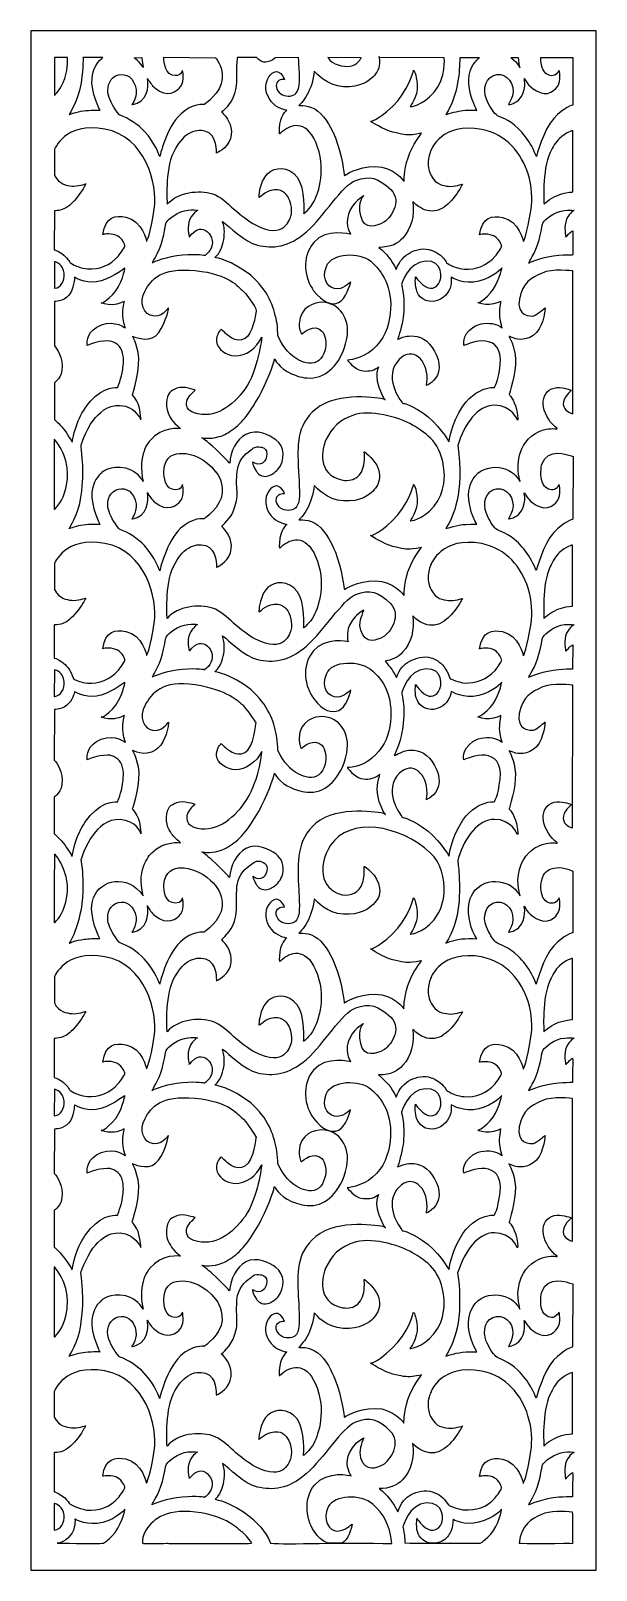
# Model space of a CAD drawing. Header units: centimetres. Extents: x -15.4 to -8.8, y -9 to 9.
import ezdxf

# ---------------------------------------------------------------- set-up
doc = ezdxf.new("R2010")
doc.units = ezdxf.units.CM
doc.header["$MEASUREMENT"] = 0
doc.layers.add('layer 1', color=7, linetype='Continuous')

msp = doc.modelspace()

# ---------------------------------------------------------------- linework, layer by layer
at = {"layer": 'layer 1', "color": 250}
for points, knots in [([(-15.40218, 9.00069), (-15.40218, 9.00069), (-8.78497, 9.00069), (-8.78497, 9.00069), (-8.78497, 9.00069), (-8.78497, 9.00069), (-8.78497, -9.00021), (-8.78497, -9.00021), (-8.78497, -9.00021), (-8.78497, -9.00021), (-15.40218, -9.00021), (-15.40218, -9.00021), (-15.40218, -9.00021), (-15.40218, -9.00021), (-15.40218, 9.00069), (-15.40218, 9.00069)], [0, 0, 0, 0, 0.2, 0.2, 0.2, 0.2, 0.4, 0.4, 0.4, 0.4, 0.6, 0.6, 0.6, 0.6, 1, 1, 1, 1]), ([(-15.12608, 8.68707), (-15.12608, 8.68707), (-14.97238, 8.68773), (-14.97238, 8.68773), (-14.97238, 8.68773), (-14.97238, 8.68773), (-14.96253, 8.57325), (-15.00512, 8.44228), (-15.00512, 8.44228), (-15.0477, 8.31131), (-15.12534, 8.24693), (-15.12599, 8.24644), (-15.12599, 8.24644), (-15.12599, 8.24644), (-15.12608, 8.68707), (-15.12608, 8.68707)], [0, 0, 0, 0, 0.2, 0.2, 0.2, 0.2, 0.4, 0.4, 0.4, 0.4, 0.6, 0.6, 0.6, 0.6, 1, 1, 1, 1]), ([(-14.95232, 8.02191), (-14.953, 8.02308), (-14.84238, 8.19207), (-14.81403, 8.39185), (-14.81403, 8.39185), (-14.78567, 8.59164), (-14.79092, 8.68664), (-14.79092, 8.68664), (-14.79092, 8.68664), (-14.79092, 8.68664), (-14.55769, 8.687), (-14.55769, 8.687), (-14.55769, 8.687), (-14.55769, 8.687), (-14.67078, 8.61493), (-14.68553, 8.44759), (-14.68553, 8.44759), (-14.70028, 8.28026), (-14.59184, 8.07233), (-14.59184, 8.07233), (-14.59184, 8.07233), (-14.59184, 8.07233), (-14.71886, 8.07571), (-14.7869, 8.06384), (-14.7869, 8.06384), (-14.85798, 8.05602), (-14.95164, 8.02073), (-14.95232, 8.02191)], [0, 0, 0, 0, 0.125, 0.125, 0.125, 0.125, 0.25, 0.25, 0.25, 0.25, 0.375, 0.375, 0.375, 0.375, 0.5, 0.5, 0.5, 0.5, 0.625, 0.625, 0.625, 0.625, 0.75, 0.75, 0.75, 0.75, 1, 1, 1, 1]), ([(-14.21942, 8.13814), (-14.21942, 8.13814), (-14.13814, 8.23539), (-14.17976, 8.35963), (-14.17976, 8.35963), (-14.22138, 8.48386), (-14.32366, 8.51258), (-14.40901, 8.47266), (-14.40901, 8.47266), (-14.49437, 8.43274), (-14.51348, 8.31482), (-14.49381, 8.24758), (-14.49381, 8.24758), (-14.47414, 8.18035), (-14.43158, 8.09481), (-14.367, 8.02003), (-14.367, 8.02003), (-14.36367, 8.01617), (-14.3592, 8.01473), (-14.35471, 8.01311), (-14.35471, 8.01311), (-14.26386, 7.98032), (-14.14773, 7.90649), (-14.0722, 7.82479), (-14.0722, 7.82479), (-13.93948, 7.68122), (-13.89226, 7.52926), (-13.89226, 7.52926), (-13.89226, 7.52926), (-13.89226, 7.52926), (-13.81973, 7.86236), (-13.64797, 8.02655), (-13.64797, 8.02655), (-13.51006, 8.15839), (-13.37198, 8.13816), (-13.37198, 8.13816), (-13.37198, 8.13816), (-13.37198, 8.13816), (-13.17145, 8.27323), (-13.16253, 8.44194), (-13.16253, 8.44194), (-13.1536, 8.61064), (-13.24306, 8.68615), (-13.24306, 8.68615), (-13.24306, 8.68615), (-13.24306, 8.68615), (-13.8441, 8.69105), (-13.8441, 8.69105), (-13.8441, 8.69105), (-13.8441, 8.69105), (-13.8506, 8.5098), (-13.74777, 8.48306), (-13.74777, 8.48306), (-13.64494, 8.45631), (-13.63168, 8.52898), (-13.62752, 8.5377), (-13.62752, 8.5377), (-13.62335, 8.54641), (-13.59948, 8.41558), (-13.64529, 8.352), (-13.64529, 8.352), (-13.69111, 8.28843), (-13.80493, 8.21068), (-13.95041, 8.33368), (-13.95041, 8.33368), (-13.98628, 8.36401), (-14.01303, 8.40279), (-14.03731, 8.4447), (-14.03731, 8.4447), (-14.03731, 8.4447), (-13.99652, 8.28312), (-14.11145, 8.18021), (-14.11145, 8.18021), (-14.17758, 8.13423), (-14.21942, 8.13814), (-14.21942, 8.13814)], [0, 0, 0, 0, 0.05, 0.05, 0.05, 0.05, 0.1, 0.1, 0.1, 0.1, 0.15, 0.15, 0.15, 0.15, 0.2, 0.2, 0.2, 0.2, 0.25, 0.25, 0.25, 0.25, 0.3, 0.3, 0.3, 0.3, 0.35, 0.35, 0.35, 0.35, 0.4, 0.4, 0.4, 0.4, 0.45, 0.45, 0.45, 0.45, 0.5, 0.5, 0.5, 0.5, 0.55, 0.55, 0.55, 0.55, 0.6, 0.6, 0.6, 0.6, 0.65, 0.65, 0.65, 0.65, 0.7, 0.7, 0.7, 0.7, 0.75, 0.75, 0.75, 0.75, 0.8, 0.8, 0.8, 0.8, 0.85, 0.85, 0.85, 0.85, 0.9, 0.9, 0.9, 0.9, 1, 1, 1, 1]), ([(-14.19105, 8.68523), (-14.19105, 8.68523), (-14.15894, 8.66342), (-14.1335, 8.63394), (-14.1335, 8.63394), (-14.10806, 8.60446), (-14.08506, 8.56974), (-14.08506, 8.56974), (-14.08506, 8.56974), (-14.08506, 8.56974), (-14.09649, 8.62075), (-14.09951, 8.64989), (-14.09951, 8.64989), (-14.10254, 8.67904), (-14.1022, 8.68709), (-14.1022, 8.68709), (-14.1022, 8.68709), (-14.1022, 8.68709), (-14.19105, 8.68523), (-14.19105, 8.68523)], [0, 0, 0, 0, 0.16666667, 0.16666667, 0.16666667, 0.16666667, 0.33333333, 0.33333333, 0.33333333, 0.33333333, 0.5, 0.5, 0.5, 0.5, 0.66666667, 0.66666667, 0.66666667, 0.66666667, 1, 1, 1, 1]), ([(-13.16993, 8.04914), (-13.16993, 8.04914), (-13.04912, 8.14542), (-13.01614, 8.26825), (-13.01614, 8.26825), (-12.98316, 8.39109), (-12.99672, 8.50831), (-12.99281, 8.58408), (-12.99281, 8.58408), (-12.98891, 8.65985), (-12.98761, 8.68808), (-12.98761, 8.68808), (-12.98761, 8.68808), (-12.98761, 8.68808), (-12.75851, 8.68956), (-12.75851, 8.68956), (-12.75851, 8.68956), (-12.75851, 8.68956), (-12.72045, 8.62879), (-12.65105, 8.63433), (-12.65105, 8.63433), (-12.58165, 8.63988), (-12.53634, 8.68596), (-12.53634, 8.68596), (-12.53634, 8.68596), (-12.53634, 8.68596), (-12.26951, 8.68991), (-12.26951, 8.68991), (-12.26951, 8.68991), (-12.26951, 8.68991), (-12.24955, 8.45223), (-12.26184, 8.36646), (-12.26184, 8.36646), (-12.27039, 8.30683), (-12.28857, 8.26721), (-12.32447, 8.24993), (-12.32447, 8.24993), (-12.37381, 8.22617), (-12.45311, 8.2337), (-12.4948, 8.27923), (-12.4948, 8.27923), (-12.54393, 8.33289), (-12.53819, 8.39186), (-12.49897, 8.41896), (-12.49897, 8.41896), (-12.48178, 8.43084), (-12.45886, 8.43452), (-12.43291, 8.43209), (-12.43291, 8.43209), (-12.43291, 8.43209), (-12.45529, 8.50628), (-12.51021, 8.52113), (-12.51021, 8.52113), (-12.56513, 8.53598), (-12.64105, 8.4683), (-12.65209, 8.35749), (-12.65209, 8.35749), (-12.66313, 8.24668), (-12.57676, 8.14285), (-12.51155, 8.10896), (-12.51155, 8.10896), (-12.44635, 8.07507), (-12.40572, 8.07233), (-12.40572, 8.07233), (-12.40572, 8.07233), (-12.40572, 8.07233), (-12.48885, 8.00675), (-12.49196, 7.85787), (-12.49196, 7.85787), (-12.49352, 7.78325), (-12.49761, 7.78754), (-12.4728, 7.81017), (-12.4728, 7.81017), (-12.36643, 7.90721), (-12.18501, 7.96638), (-12.06815, 7.69821), (-12.06815, 7.69821), (-11.93502, 7.39273), (-12.03668, 7.10581), (-12.08575, 7.0102), (-12.08575, 7.0102), (-12.13482, 6.9146), (-12.20806, 6.86207), (-12.20806, 6.86207), (-12.20806, 6.86207), (-12.20806, 6.86207), (-12.18517, 7.15545), (-12.28498, 7.28895), (-12.28498, 7.28895), (-12.3848, 7.42244), (-12.54625, 7.40794), (-12.62693, 7.33368), (-12.62693, 7.33368), (-12.69842, 7.26788), (-12.7251, 7.14267), (-12.72964, 7.08249), (-12.72964, 7.08249), (-12.72997, 7.0781), (-12.73319, 7.0486), (-12.72926, 7.05077), (-12.72926, 7.05077), (-12.70834, 7.06234), (-12.62925, 7.15176), (-12.50999, 7.13922), (-12.50999, 7.13922), (-12.42858, 7.13065), (-12.38046, 7.05663), (-12.36083, 6.98313), (-12.36083, 6.98313), (-12.34507, 6.92412), (-12.34961, 6.86483), (-12.3554, 6.84455), (-12.3554, 6.84455), (-12.36841, 6.799), (-12.42919, 6.55318), (-12.77153, 6.72997), (-12.77153, 6.72997), (-12.85266, 6.77187), (-12.9432, 6.84423), (-13.02808, 6.91919), (-13.02808, 6.91919), (-13.10093, 6.98353), (-13.18332, 7.06547), (-13.27572, 7.09361), (-13.27572, 7.09361), (-13.43492, 7.14208), (-13.68005, 7.11919), (-13.80557, 6.9719), (-13.80557, 6.9719), (-13.80557, 6.9719), (-13.8337, 7.3688), (-13.73303, 7.5788), (-13.73303, 7.5788), (-13.63235, 7.78881), (-13.49175, 7.86409), (-13.35462, 7.82447), (-13.35462, 7.82447), (-13.21749, 7.78485), (-13.22964, 7.57088), (-13.22964, 7.57088), (-13.22964, 7.57088), (-13.22964, 7.57088), (-13.10445, 7.61855), (-13.06537, 7.74083), (-13.06537, 7.74083), (-13.02629, 7.86311), (-13.09678, 7.96946), (-13.12613, 8.00476), (-13.12613, 8.00476), (-13.15548, 8.04006), (-13.16993, 8.04914), (-13.16993, 8.04914)], [0, 0, 0, 0, 0.02564103, 0.02564103, 0.02564103, 0.02564103, 0.05128205, 0.05128205, 0.05128205, 0.05128205, 0.07692308, 0.07692308, 0.07692308, 0.07692308, 0.1025641, 0.1025641, 0.1025641, 0.1025641, 0.12820513, 0.12820513, 0.12820513, 0.12820513, 0.15384615, 0.15384615, 0.15384615, 0.15384615, 0.17948718, 0.17948718, 0.17948718, 0.17948718, 0.20512821, 0.20512821, 0.20512821, 0.20512821, 0.23076923, 0.23076923, 0.23076923, 0.23076923, 0.25641026, 0.25641026, 0.25641026, 0.25641026, 0.28205128, 0.28205128, 0.28205128, 0.28205128, 0.30769231, 0.30769231, 0.30769231, 0.30769231, 0.33333333, 0.33333333, 0.33333333, 0.33333333, 0.35897436, 0.35897436, 0.35897436, 0.35897436, 0.38461538, 0.38461538, 0.38461538, 0.38461538, 0.41025641, 0.41025641, 0.41025641, 0.41025641, 0.43589744, 0.43589744, 0.43589744, 0.43589744, 0.46153846, 0.46153846, 0.46153846, 0.46153846, 0.48717949, 0.48717949, 0.48717949, 0.48717949, 0.51282051, 0.51282051, 0.51282051, 0.51282051, 0.53846154, 0.53846154, 0.53846154, 0.53846154, 0.56410256, 0.56410256, 0.56410256, 0.56410256, 0.58974359, 0.58974359, 0.58974359, 0.58974359, 0.61538462, 0.61538462, 0.61538462, 0.61538462, 0.64102564, 0.64102564, 0.64102564, 0.64102564, 0.66666667, 0.66666667, 0.66666667, 0.66666667, 0.69230769, 0.69230769, 0.69230769, 0.69230769, 0.71794872, 0.71794872, 0.71794872, 0.71794872, 0.74358974, 0.74358974, 0.74358974, 0.74358974, 0.76923077, 0.76923077, 0.76923077, 0.76923077, 0.79487179, 0.79487179, 0.79487179, 0.79487179, 0.82051282, 0.82051282, 0.82051282, 0.82051282, 0.84615385, 0.84615385, 0.84615385, 0.84615385, 0.87179487, 0.87179487, 0.87179487, 0.87179487, 0.8974359, 0.8974359, 0.8974359, 0.8974359, 0.92307692, 0.92307692, 0.92307692, 0.92307692, 0.94871795, 0.94871795, 0.94871795, 0.94871795, 1, 1, 1, 1]), ([(-12.26474, 8.12548), (-12.26917, 8.12363), (-12.20418, 8.18247), (-12.16594, 8.25451), (-12.16594, 8.25451), (-12.12769, 8.32656), (-12.09515, 8.42046), (-12.08474, 8.52859), (-12.08474, 8.52859), (-12.05552, 8.49923), (-11.94059, 8.36072), (-11.74329, 8.34719), (-11.74329, 8.34719), (-11.54599, 8.33366), (-11.43307, 8.42205), (-11.39559, 8.46245), (-11.39559, 8.46245), (-11.35811, 8.50284), (-11.31252, 8.56787), (-11.31995, 8.65188), (-11.31995, 8.65188), (-11.32739, 8.73588), (-11.32516, 8.68667), (-11.32516, 8.68667), (-11.32516, 8.68667), (-11.32516, 8.68667), (-10.56345, 8.68628), (-10.56345, 8.68628), (-10.56345, 8.68628), (-10.56345, 8.68628), (-10.53935, 8.4515), (-10.68223, 8.28375), (-10.68223, 8.28375), (-10.82512, 8.11601), (-10.9631, 8.11402), (-10.9631, 8.11402), (-10.9631, 8.11402), (-10.9631, 8.11402), (-10.87049, 8.22781), (-10.87979, 8.3668), (-10.87979, 8.3668), (-10.88908, 8.50578), (-10.92161, 8.53973), (-10.92161, 8.53973), (-10.92161, 8.53973), (-10.92161, 8.53973), (-10.97845, 8.29615), (-11.17025, 8.11637), (-11.17025, 8.11637), (-11.36206, 7.9366), (-11.42474, 7.94239), (-11.42474, 7.94239), (-11.42474, 7.94239), (-11.42474, 7.94239), (-11.26942, 7.84109), (-11.16446, 7.81479), (-11.16446, 7.81479), (-11.05949, 7.78849), (-11.00675, 7.77749), (-10.93465, 7.78572), (-10.93465, 7.78572), (-10.86255, 7.79395), (-10.82805, 7.80394), (-10.82805, 7.80394), (-10.82805, 7.80394), (-10.82805, 7.80394), (-10.93526, 7.67273), (-10.98734, 7.51615), (-10.98734, 7.51615), (-11.03942, 7.35957), (-11.03353, 7.24023), (-11.03353, 7.24023), (-11.03353, 7.24023), (-11.03353, 7.24023), (-11.1552, 7.41333), (-11.36973, 7.41333), (-11.36973, 7.41333), (-11.58426, 7.41333), (-11.73165, 7.30936), (-11.73165, 7.30936), (-11.73165, 7.30936), (-11.73165, 7.30936), (-11.7613, 7.55902), (-11.83717, 7.7475), (-11.83717, 7.7475), (-11.8757, 7.84321), (-11.94595, 7.98734), (-12.04178, 8.06269), (-12.04178, 8.06269), (-12.13924, 8.13932), (-12.26257, 8.12639), (-12.26474, 8.12548)], [0, 0, 0, 0, 0.04166667, 0.04166667, 0.04166667, 0.04166667, 0.08333333, 0.08333333, 0.08333333, 0.08333333, 0.125, 0.125, 0.125, 0.125, 0.16666667, 0.16666667, 0.16666667, 0.16666667, 0.20833333, 0.20833333, 0.20833333, 0.20833333, 0.25, 0.25, 0.25, 0.25, 0.29166667, 0.29166667, 0.29166667, 0.29166667, 0.33333333, 0.33333333, 0.33333333, 0.33333333, 0.375, 0.375, 0.375, 0.375, 0.41666667, 0.41666667, 0.41666667, 0.41666667, 0.45833333, 0.45833333, 0.45833333, 0.45833333, 0.5, 0.5, 0.5, 0.5, 0.54166667, 0.54166667, 0.54166667, 0.54166667, 0.58333333, 0.58333333, 0.58333333, 0.58333333, 0.625, 0.625, 0.625, 0.625, 0.66666667, 0.66666667, 0.66666667, 0.66666667, 0.70833333, 0.70833333, 0.70833333, 0.70833333, 0.75, 0.75, 0.75, 0.75, 0.79166667, 0.79166667, 0.79166667, 0.79166667, 0.83333333, 0.83333333, 0.83333333, 0.83333333, 0.875, 0.875, 0.875, 0.875, 0.91666667, 0.91666667, 0.91666667, 0.91666667, 1, 1, 1, 1]), ([(-11.92662, 8.68667), (-11.92662, 8.68667), (-11.53481, 8.68582), (-11.53481, 8.68582), (-11.53481, 8.68582), (-11.53481, 8.68582), (-11.57868, 8.59587), (-11.66344, 8.58654), (-11.66344, 8.58654), (-11.74748, 8.57728), (-11.87173, 8.60313), (-11.92662, 8.68667)], [0, 0, 0, 0, 0.25, 0.25, 0.25, 0.25, 0.5, 0.5, 0.5, 0.5, 1, 1, 1, 1]), ([(-10.38278, 8.68535), (-10.38278, 8.68535), (-10.15069, 8.68607), (-10.15069, 8.68607), (-10.15069, 8.68607), (-10.15069, 8.68607), (-10.24932, 8.61801), (-10.27219, 8.48028), (-10.27219, 8.48028), (-10.29505, 8.34255), (-10.23409, 8.18552), (-10.21775, 8.14891), (-10.21775, 8.14891), (-10.2014, 8.11229), (-10.18319, 8.07044), (-10.18319, 8.07044), (-10.18319, 8.07044), (-10.18319, 8.07044), (-10.31063, 8.07735), (-10.37015, 8.06625), (-10.37015, 8.06625), (-10.42968, 8.05514), (-10.54366, 8.02165), (-10.54366, 8.02165), (-10.54366, 8.02165), (-10.47432, 8.13394), (-10.43032, 8.25588), (-10.40736, 8.39049), (-10.40736, 8.39049), (-10.38692, 8.51042), (-10.38202, 8.59512), (-10.38278, 8.68535)], [0, 0, 0, 0, 0.11111111, 0.11111111, 0.11111111, 0.11111111, 0.22222222, 0.22222222, 0.22222222, 0.22222222, 0.33333333, 0.33333333, 0.33333333, 0.33333333, 0.44444444, 0.44444444, 0.44444444, 0.44444444, 0.55555556, 0.55555556, 0.55555556, 0.55555556, 0.66666667, 0.66666667, 0.66666667, 0.66666667, 0.77777778, 0.77777778, 0.77777778, 0.77777778, 1, 1, 1, 1]), ([(-9.81189, 8.13692), (-9.81189, 8.13692), (-9.78085, 8.18589), (-9.76551, 8.24181), (-9.76551, 8.24181), (-9.72938, 8.37351), (-9.83155, 8.50709), (-9.94977, 8.48856), (-9.94977, 8.48856), (-10.08248, 8.46775), (-10.11775, 8.31984), (-10.06959, 8.20048), (-10.06959, 8.20048), (-10.04157, 8.13103), (-9.99201, 8.0492), (-9.95769, 8.02081), (-9.95769, 8.02081), (-9.91241, 7.98334), (-9.81811, 7.9773), (-9.69519, 7.85517), (-9.69519, 7.85517), (-9.63844, 7.79877), (-9.58325, 7.72706), (-9.53997, 7.64984), (-9.53997, 7.64984), (-9.51843, 7.61142), (-9.50206, 7.5701), (-9.4855, 7.53166), (-9.4855, 7.53166), (-9.4855, 7.53166), (-9.40406, 7.84375), (-9.28189, 7.97633), (-9.28189, 7.97633), (-9.15972, 8.10891), (-9.05959, 8.13177), (-9.05959, 8.13177), (-9.05959, 8.13177), (-9.05959, 8.13177), (-9.05959, 8.68723), (-9.05959, 8.68723), (-9.05959, 8.68723), (-9.05959, 8.68723), (-9.4321, 8.68723), (-9.4321, 8.68723), (-9.4321, 8.68723), (-9.4321, 8.68723), (-9.44085, 8.57767), (-9.3908, 8.51942), (-9.3908, 8.51942), (-9.35875, 8.48212), (-9.29658, 8.45655), (-9.25417, 8.49351), (-9.25417, 8.49351), (-9.21704, 8.52588), (-9.21948, 8.55722), (-9.21437, 8.52407), (-9.21437, 8.52407), (-9.21059, 8.49959), (-9.20751, 8.45068), (-9.21407, 8.40711), (-9.21407, 8.40711), (-9.22329, 8.34583), (-9.31445, 8.22972), (-9.4418, 8.27768), (-9.4418, 8.27768), (-9.56915, 8.32564), (-9.60994, 8.4198), (-9.62771, 8.4421), (-9.62771, 8.4421), (-9.62771, 8.4421), (-9.59066, 8.29399), (-9.68933, 8.19243), (-9.68933, 8.19243), (-9.7547, 8.13854), (-9.81189, 8.13692), (-9.81189, 8.13692)], [0, 0, 0, 0, 0.05, 0.05, 0.05, 0.05, 0.1, 0.1, 0.1, 0.1, 0.15, 0.15, 0.15, 0.15, 0.2, 0.2, 0.2, 0.2, 0.25, 0.25, 0.25, 0.25, 0.3, 0.3, 0.3, 0.3, 0.35, 0.35, 0.35, 0.35, 0.4, 0.4, 0.4, 0.4, 0.45, 0.45, 0.45, 0.45, 0.5, 0.5, 0.5, 0.5, 0.55, 0.55, 0.55, 0.55, 0.6, 0.6, 0.6, 0.6, 0.65, 0.65, 0.65, 0.65, 0.7, 0.7, 0.7, 0.7, 0.75, 0.75, 0.75, 0.75, 0.8, 0.8, 0.8, 0.8, 0.85, 0.85, 0.85, 0.85, 0.9, 0.9, 0.9, 0.9, 1, 1, 1, 1]), ([(-9.78521, 8.68624), (-9.78521, 8.68624), (-9.69442, 8.68637), (-9.69442, 8.68637), (-9.69442, 8.68637), (-9.69442, 8.68637), (-9.69009, 8.64322), (-9.68789, 8.63071), (-9.68789, 8.63071), (-9.6857, 8.61821), (-9.67611, 8.57192), (-9.67611, 8.56942), (-9.67611, 8.56942), (-9.67611, 8.56692), (-9.70549, 8.61664), (-9.73069, 8.64103), (-9.73069, 8.64103), (-9.7559, 8.66543), (-9.78521, 8.68624), (-9.78521, 8.68624)], [0, 0, 0, 0, 0.16666667, 0.16666667, 0.16666667, 0.16666667, 0.33333333, 0.33333333, 0.33333333, 0.33333333, 0.5, 0.5, 0.5, 0.5, 0.66666667, 0.66666667, 0.66666667, 0.66666667, 1, 1, 1, 1]), ([(-14.29957, 6.49143), (-14.29434, 6.4757), (-14.35342, 6.3952), (-14.37681, 6.36781), (-14.37681, 6.36781), (-14.46862, 6.2603), (-14.60517, 6.2037), (-14.7388, 6.21751), (-14.7388, 6.21751), (-14.81586, 6.22547), (-14.86278, 6.24566), (-14.89274, 6.26097), (-14.89274, 6.26097), (-14.92514, 6.27752), (-14.94462, 6.29037), (-14.94462, 6.29037), (-14.94462, 6.29037), (-14.94462, 6.29037), (-14.97818, 6.35509), (-15.03835, 6.39471), (-15.03835, 6.39471), (-15.09853, 6.43434), (-15.12746, 6.43962), (-15.12746, 6.43962), (-15.12746, 6.43962), (-15.12746, 6.43962), (-15.12609, 6.89529), (-15.12609, 6.89529), (-15.12609, 6.89529), (-15.12608, 6.89951), (-15.04328, 6.88356), (-14.94943, 6.95923), (-14.94943, 6.95923), (-14.90205, 6.99743), (-14.83355, 7.07921), (-14.79084, 7.15297), (-14.79084, 7.15297), (-14.77888, 7.17362), (-14.76572, 7.19292), (-14.7584, 7.2109), (-14.7584, 7.2109), (-14.7584, 7.2109), (-14.85841, 7.17728), (-14.92205, 7.18521), (-14.92205, 7.18521), (-14.9857, 7.19313), (-15.0659, 7.20141), (-15.12516, 7.31017), (-15.12516, 7.31017), (-15.12531, 7.33358), (-15.12512, 7.57446), (-15.12529, 7.61153), (-15.12529, 7.61153), (-15.12529, 7.61153), (-15.00423, 7.9387), (-14.53352, 7.85074), (-14.53352, 7.85074), (-14.0628, 7.76278), (-13.91239, 7.21228), (-13.95637, 6.91643), (-13.95637, 6.91643), (-14.00034, 6.62057), (-14.04614, 6.5385), (-14.04614, 6.5385), (-14.04614, 6.5385), (-14.04614, 6.5385), (-14.09404, 6.78098), (-14.28983, 6.82139), (-14.28983, 6.82139), (-14.40741, 6.84566), (-14.53121, 6.83018), (-14.55851, 6.61933), (-14.55851, 6.61933), (-14.55851, 6.61933), (-14.48082, 6.63836), (-14.40688, 6.61122), (-14.40688, 6.61122), (-14.34338, 6.58791), (-14.31108, 6.52606), (-14.29957, 6.49143)], [0, 0, 0, 0, 0.04761905, 0.04761905, 0.04761905, 0.04761905, 0.0952381, 0.0952381, 0.0952381, 0.0952381, 0.14285714, 0.14285714, 0.14285714, 0.14285714, 0.19047619, 0.19047619, 0.19047619, 0.19047619, 0.23809524, 0.23809524, 0.23809524, 0.23809524, 0.28571429, 0.28571429, 0.28571429, 0.28571429, 0.33333333, 0.33333333, 0.33333333, 0.33333333, 0.38095238, 0.38095238, 0.38095238, 0.38095238, 0.42857143, 0.42857143, 0.42857143, 0.42857143, 0.47619048, 0.47619048, 0.47619048, 0.47619048, 0.52380952, 0.52380952, 0.52380952, 0.52380952, 0.57142857, 0.57142857, 0.57142857, 0.57142857, 0.61904762, 0.61904762, 0.61904762, 0.61904762, 0.66666667, 0.66666667, 0.66666667, 0.66666667, 0.71428571, 0.71428571, 0.71428571, 0.71428571, 0.76190476, 0.76190476, 0.76190476, 0.76190476, 0.80952381, 0.80952381, 0.80952381, 0.80952381, 0.85714286, 0.85714286, 0.85714286, 0.85714286, 0.9047619, 0.9047619, 0.9047619, 0.9047619, 1, 1, 1, 1]), ([(-9.89087, 6.48833), (-9.88564, 6.4726), (-9.94472, 6.3921), (-9.96811, 6.3647), (-9.96811, 6.3647), (-10.05992, 6.2572), (-10.19648, 6.2006), (-10.3301, 6.21441), (-10.3301, 6.21441), (-10.40716, 6.22237), (-10.45408, 6.24256), (-10.48404, 6.25786), (-10.48404, 6.25786), (-10.51644, 6.27441), (-10.53592, 6.28727), (-10.53592, 6.28727), (-10.53592, 6.28727), (-10.53592, 6.28727), (-10.56948, 6.35199), (-10.62965, 6.39161), (-10.62965, 6.39161), (-10.68983, 6.43123), (-10.71876, 6.43652), (-10.71876, 6.43652), (-10.71876, 6.43652), (-10.7874, 6.46331), (-10.89295, 6.44539), (-10.95716, 6.40937), (-10.95716, 6.40937), (-11.02842, 6.36941), (-11.08621, 6.3162), (-11.12517, 6.20856), (-11.12517, 6.20856), (-11.18313, 6.32727), (-11.2301, 6.38405), (-11.33028, 6.46812), (-11.33028, 6.46812), (-11.18136, 6.46791), (-11.10607, 6.51577), (-11.04987, 6.57731), (-11.04987, 6.57731), (-10.94526, 6.69186), (-10.9117, 6.83654), (-10.93189, 7.00133), (-10.93189, 7.00133), (-10.93312, 7.01137), (-10.91049, 6.97565), (-10.8655, 6.94646), (-10.8655, 6.94646), (-10.83637, 6.92755), (-10.80557, 6.90966), (-10.76475, 6.89951), (-10.76475, 6.89951), (-10.68396, 6.87943), (-10.60817, 6.90366), (-10.53944, 6.95907), (-10.53944, 6.95907), (-10.49207, 6.99727), (-10.42485, 7.07611), (-10.38214, 7.14986), (-10.38214, 7.14986), (-10.37018, 7.17051), (-10.35702, 7.18982), (-10.3497, 7.2078), (-10.3497, 7.2078), (-10.3497, 7.2078), (-10.44971, 7.17418), (-10.51335, 7.1821), (-10.51335, 7.1821), (-10.577, 7.19003), (-10.6572, 7.1983), (-10.71646, 7.30707), (-10.71646, 7.30707), (-10.72754, 7.32942), (-10.7519, 7.3824), (-10.75189, 7.44734), (-10.75189, 7.44734), (-10.75188, 7.51753), (-10.73026, 7.57743), (-10.71659, 7.60843), (-10.71659, 7.60843), (-10.71659, 7.60843), (-10.59553, 7.93559), (-10.12482, 7.84763), (-10.12482, 7.84763), (-9.8343, 7.79335), (-9.65804, 7.5654), (-9.58194, 7.32734), (-9.58194, 7.32734), (-9.53473, 7.17968), (-9.53084, 7.02658), (-9.54767, 6.91332), (-9.54767, 6.91332), (-9.59164, 6.61747), (-9.63744, 6.5354), (-9.63744, 6.5354), (-9.63744, 6.5354), (-9.63744, 6.5354), (-9.68535, 6.77788), (-9.88113, 6.81829), (-9.88113, 6.81829), (-9.99871, 6.84256), (-10.12251, 6.82707), (-10.14981, 6.61622), (-10.14981, 6.61622), (-10.14981, 6.61622), (-10.07212, 6.63526), (-9.99818, 6.60812), (-9.99818, 6.60812), (-9.93468, 6.58481), (-9.90238, 6.52296), (-9.89087, 6.48833)], [0, 0, 0, 0, 0.03448276, 0.03448276, 0.03448276, 0.03448276, 0.06896552, 0.06896552, 0.06896552, 0.06896552, 0.10344828, 0.10344828, 0.10344828, 0.10344828, 0.13793103, 0.13793103, 0.13793103, 0.13793103, 0.17241379, 0.17241379, 0.17241379, 0.17241379, 0.20689655, 0.20689655, 0.20689655, 0.20689655, 0.24137931, 0.24137931, 0.24137931, 0.24137931, 0.27586207, 0.27586207, 0.27586207, 0.27586207, 0.31034483, 0.31034483, 0.31034483, 0.31034483, 0.34482759, 0.34482759, 0.34482759, 0.34482759, 0.37931034, 0.37931034, 0.37931034, 0.37931034, 0.4137931, 0.4137931, 0.4137931, 0.4137931, 0.44827586, 0.44827586, 0.44827586, 0.44827586, 0.48275862, 0.48275862, 0.48275862, 0.48275862, 0.51724138, 0.51724138, 0.51724138, 0.51724138, 0.55172414, 0.55172414, 0.55172414, 0.55172414, 0.5862069, 0.5862069, 0.5862069, 0.5862069, 0.62068966, 0.62068966, 0.62068966, 0.62068966, 0.65517241, 0.65517241, 0.65517241, 0.65517241, 0.68965517, 0.68965517, 0.68965517, 0.68965517, 0.72413793, 0.72413793, 0.72413793, 0.72413793, 0.75862069, 0.75862069, 0.75862069, 0.75862069, 0.79310345, 0.79310345, 0.79310345, 0.79310345, 0.82758621, 0.82758621, 0.82758621, 0.82758621, 0.86206897, 0.86206897, 0.86206897, 0.86206897, 0.89655172, 0.89655172, 0.89655172, 0.89655172, 0.93103448, 0.93103448, 0.93103448, 0.93103448, 1, 1, 1, 1]), ([(-9.06023, 7.11599), (-9.06023, 7.11435), (-9.1216, 7.11621), (-9.1915, 7.09434), (-9.1915, 7.09434), (-9.26732, 7.07062), (-9.35369, 7.0213), (-9.39563, 6.97208), (-9.39563, 6.97208), (-9.39563, 6.97208), (-9.42376, 7.36898), (-9.32309, 7.57899), (-9.32309, 7.57899), (-9.29539, 7.63677), (-9.26009, 7.70143), (-9.21508, 7.74297), (-9.21508, 7.74297), (-9.14252, 7.80995), (-9.06024, 7.83711), (-9.06024, 7.83038), (-9.06024, 7.83038), (-9.06024, 7.83038), (-9.06023, 7.11599), (-9.06023, 7.11599)], [0, 0, 0, 0, 0.14285714, 0.14285714, 0.14285714, 0.14285714, 0.28571429, 0.28571429, 0.28571429, 0.28571429, 0.42857143, 0.42857143, 0.42857143, 0.42857143, 0.57142857, 0.57142857, 0.57142857, 0.57142857, 0.71428571, 0.71428571, 0.71428571, 0.71428571, 1, 1, 1, 1]), ([(-12.51056, 3.86904), (-12.51056, 3.86904), (-12.58226, 3.79617), (-12.65166, 3.79062), (-12.65166, 3.79062), (-12.72106, 3.78508), (-12.75912, 3.84585), (-12.75912, 3.84585), (-12.75912, 3.84585), (-12.79018, 3.88935), (-12.80251, 3.92218), (-12.80718, 3.95428), (-12.80718, 3.95428), (-12.80922, 3.96828), (-12.72772, 3.8919), (-12.66576, 3.96856), (-12.66576, 3.96856), (-12.64688, 3.99191), (-12.63134, 4.04763), (-12.64381, 4.08432), (-12.64381, 4.08432), (-12.65448, 4.11569), (-12.69144, 4.13033), (-12.69982, 4.13027), (-12.69982, 4.13027), (-12.71188, 4.1302), (-12.74459, 4.14385), (-12.7818, 4.12971), (-12.7818, 4.12971), (-12.79944, 4.12301), (-12.81397, 4.10655), (-12.83306, 4.09384), (-12.83306, 4.09384), (-12.90123, 4.04845), (-12.97508, 3.97103), (-12.98821, 3.84437), (-12.98821, 3.84437), (-12.98821, 3.84437), (-12.98951, 3.81614), (-12.99342, 3.74037), (-12.99342, 3.74037), (-12.99623, 3.68591), (-12.9822, 3.61152), (-12.99073, 3.52754), (-12.99073, 3.52754), (-12.99407, 3.49468), (-13.00747, 3.45909), (-13.01675, 3.42455), (-13.01675, 3.42455), (-13.04973, 3.30171), (-13.17054, 3.20543), (-13.17054, 3.20543), (-13.17054, 3.20543), (-13.17054, 3.20543), (-13.15609, 3.19635), (-13.12674, 3.16105), (-13.12674, 3.16105), (-13.09738, 3.12575), (-13.0269, 3.0194), (-13.06598, 2.89712), (-13.06598, 2.89712), (-13.10506, 2.77484), (-13.23025, 2.72717), (-13.23025, 2.72717), (-13.23025, 2.72717), (-13.23025, 2.72717), (-13.2181, 2.94114), (-13.35523, 2.98076), (-13.35523, 2.98076), (-13.49236, 3.02038), (-13.63296, 2.9451), (-13.73364, 2.73509), (-13.73364, 2.73509), (-13.83431, 2.52509), (-13.80618, 2.12819), (-13.80618, 2.12819), (-13.80618, 2.12819), (-13.68066, 2.27548), (-13.43553, 2.29837), (-13.27632, 2.2499), (-13.27632, 2.2499), (-13.18393, 2.22176), (-13.10154, 2.13982), (-13.02869, 2.07548), (-13.02869, 2.07548), (-12.94381, 2.00052), (-12.85327, 1.92816), (-12.77214, 1.88626), (-12.77214, 1.88626), (-12.4298, 1.70947), (-12.36902, 1.95529), (-12.35601, 2.00084), (-12.35601, 2.00084), (-12.35022, 2.02112), (-12.34568, 2.08041), (-12.36144, 2.13942), (-12.36144, 2.13942), (-12.38107, 2.21292), (-12.42918, 2.28694), (-12.5106, 2.29551), (-12.5106, 2.29551), (-12.62986, 2.30805), (-12.70895, 2.21863), (-12.72987, 2.20706), (-12.72987, 2.20706), (-12.7338, 2.20489), (-12.73058, 2.23439), (-12.73025, 2.23878), (-12.73025, 2.23878), (-12.72571, 2.29897), (-12.69903, 2.42417), (-12.62754, 2.48997), (-12.62754, 2.48997), (-12.54686, 2.56423), (-12.3854, 2.57873), (-12.28559, 2.44524), (-12.28559, 2.44524), (-12.18577, 2.31174), (-12.20867, 2.01836), (-12.20867, 2.01836), (-12.20867, 2.01836), (-12.20867, 2.01836), (-12.13542, 2.07089), (-12.08636, 2.16649), (-12.08636, 2.16649), (-12.03729, 2.2621), (-11.93563, 2.54902), (-12.06875, 2.8545), (-12.06875, 2.8545), (-12.18562, 3.12267), (-12.36703, 3.0635), (-12.47341, 2.96646), (-12.47341, 2.96646), (-12.49822, 2.94383), (-12.49413, 2.93954), (-12.49257, 3.01417), (-12.49257, 3.01417), (-12.48946, 3.16304), (-12.40633, 3.22862), (-12.40633, 3.22862), (-12.40633, 3.22862), (-12.40633, 3.22862), (-12.44696, 3.23136), (-12.51216, 3.26525), (-12.51216, 3.26525), (-12.57737, 3.29914), (-12.66374, 3.40297), (-12.6527, 3.51378), (-12.6527, 3.51378), (-12.64166, 3.62459), (-12.56574, 3.69228), (-12.51082, 3.67742), (-12.51082, 3.67742), (-12.4559, 3.66257), (-12.43352, 3.58838), (-12.43352, 3.58838), (-12.43352, 3.58838), (-12.45946, 3.59081), (-12.48239, 3.58713), (-12.49958, 3.57525), (-12.49958, 3.57525), (-12.5388, 3.54815), (-12.54454, 3.48918), (-12.4954, 3.43552), (-12.4954, 3.43552), (-12.45371, 3.38999), (-12.37442, 3.38246), (-12.32508, 3.40622), (-12.32508, 3.40622), (-12.28917, 3.4235), (-12.271, 3.46312), (-12.26245, 3.52275), (-12.26245, 3.52275), (-12.25016, 3.60852), (-12.2714, 3.88597), (-12.2714, 3.88597), (-12.2714, 3.88597), (-12.27959, 4.1391), (-12.30058, 4.38507), (-12.06666, 4.57731), (-12.06666, 4.57731), (-11.80629, 4.79127), (-11.311, 4.70146), (-11.2705, 4.69353), (-11.2705, 4.69353), (-11.23, 4.68561), (-11.2543, 4.62882), (-11.3272, 4.83354), (-11.3272, 4.83354), (-11.40011, 5.03826), (-11.29415, 5.1002), (-11.34622, 5.06008), (-11.34622, 5.06008), (-11.39828, 5.01997), (-11.46337, 5.017), (-11.53626, 5.0274), (-11.53626, 5.0274), (-11.60915, 5.0378), (-11.69673, 5.14781), (-11.69673, 5.14781), (-11.69673, 5.14781), (-11.69673, 5.14781), (-11.52741, 5.16479), (-11.40203, 5.27128), (-11.40203, 5.27128), (-11.27103, 5.38254), (-11.20981, 5.54704), (-11.19478, 5.69458), (-11.19478, 5.69458), (-11.16353, 6.00124), (-11.29059, 6.19618), (-11.42388, 6.30553), (-11.42388, 6.30553), (-11.55718, 6.41488), (-11.87761, 6.41008), (-11.94294, 6.24474), (-11.94294, 6.24474), (-12.00827, 6.0794), (-11.90517, 5.97817), (-11.81234, 5.98312), (-11.81234, 5.98312), (-11.71952, 5.98807), (-11.65446, 6.0762), (-11.65792, 6.06134), (-11.65792, 6.06134), (-11.6614, 6.04649), (-11.71778, 5.85539), (-11.8002, 5.82173), (-11.8002, 5.82173), (-11.88261, 5.78806), (-11.98544, 5.82196), (-12.09195, 5.9618), (-12.09195, 5.9618), (-12.19845, 6.10164), (-12.23737, 6.35172), (-12.09157, 6.52492), (-12.09157, 6.52492), (-11.94578, 6.69812), (-11.65606, 6.62081), (-11.65606, 6.62081), (-11.65606, 6.62081), (-11.65606, 6.62081), (-11.72896, 6.7105), (-11.68541, 6.85531), (-11.68541, 6.85531), (-11.64186, 7.00012), (-11.50646, 7.06928), (-11.50646, 7.06928), (-11.50646, 7.06928), (-11.50646, 7.06928), (-11.57747, 7.01416), (-11.54055, 6.83586), (-11.54055, 6.83586), (-11.50362, 6.65755), (-11.34562, 6.72415), (-11.27691, 6.75742), (-11.27691, 6.75742), (-11.20821, 6.79068), (-11.04253, 7.0036), (-11.1895, 7.1436), (-11.1895, 7.1436), (-11.33646, 7.2836), (-11.43638, 7.30873), (-11.59884, 7.25167), (-11.59884, 7.25167), (-11.7613, 7.19462), (-11.96598, 6.8319), (-12.17601, 6.64963), (-12.17601, 6.64963), (-12.38604, 6.46736), (-12.5683, 6.45151), (-12.74883, 6.49311), (-12.74883, 6.49311), (-12.89796, 6.52748), (-13.09209, 6.72241), (-13.14645, 6.7625), (-13.14645, 6.7625), (-13.15789, 6.77094), (-13.15954, 6.77348), (-13.15728, 6.76515), (-13.15728, 6.76515), (-13.14608, 6.72397), (-13.13018, 6.69017), (-13.13974, 6.58845), (-13.13974, 6.58845), (-13.14336, 6.54987), (-13.15315, 6.51093), (-13.16528, 6.4747), (-13.16528, 6.4747), (-13.19799, 6.37705), (-13.25277, 6.35276), (-13.24322, 6.34983), (-13.24322, 6.34983), (-13.232, 6.3464), (-13.06027, 6.32322), (-12.8277, 6.1415), (-12.8277, 6.1415), (-12.61616, 5.95206), (-12.56429, 5.7827), (-12.5247, 5.60587), (-12.5247, 5.60587), (-12.5187, 5.5791), (-12.51392, 5.50844), (-12.51054, 5.46396), (-12.51054, 5.46396), (-12.50926, 5.44721), (-12.51141, 5.43365), (-12.50889, 5.4284), (-12.50889, 5.4284), (-12.44193, 5.28902), (-12.35965, 5.19841), (-12.26561, 5.15088), (-12.26561, 5.15088), (-12.19664, 5.11602), (-12.09525, 5.08954), (-12.0303, 5.14599), (-12.0303, 5.14599), (-11.96608, 5.2018), (-11.93796, 5.30632), (-11.95351, 5.39359), (-11.95351, 5.39359), (-11.96007, 5.43043), (-11.97241, 5.4677), (-11.99457, 5.49014), (-11.99457, 5.49014), (-12.08644, 5.58313), (-12.21607, 5.46889), (-12.23042, 5.45664), (-12.23042, 5.45664), (-12.2372, 5.45086), (-12.24176, 5.46079), (-12.24752, 5.48245), (-12.24752, 5.48245), (-12.25277, 5.50218), (-12.26251, 5.53132), (-12.26132, 5.57271), (-12.26132, 5.57271), (-12.2553, 5.78162), (-12.06888, 5.82757), (-11.99597, 5.82612), (-11.99597, 5.82612), (-11.79096, 5.82204), (-11.65779, 5.63214), (-11.70402, 5.40099), (-11.70402, 5.40099), (-11.73848, 5.2287), (-11.80431, 5.12652), (-11.87455, 5.0563), (-11.87455, 5.0563), (-11.94479, 4.98609), (-12.02393, 4.94108), (-12.13402, 4.94041), (-12.13402, 4.94041), (-12.22331, 4.93987), (-12.29322, 4.96568), (-12.35014, 4.99039), (-12.35014, 4.99039), (-12.49848, 5.05478), (-12.54855, 5.16332), (-12.54855, 5.16332), (-12.54855, 5.16332), (-12.54855, 5.16332), (-12.60028, 4.97289), (-12.7006, 4.78036), (-12.7006, 4.78036), (-12.79484, 4.59951), (-12.90726, 4.43273), (-13.02333, 4.3491), (-13.02333, 4.3491), (-13.08173, 4.30702), (-13.14158, 4.27041), (-13.19586, 4.25478), (-13.19586, 4.25478), (-13.31529, 4.22037), (-13.40779, 4.24559), (-13.39884, 4.24151), (-13.39884, 4.24151), (-13.3936, 4.23912), (-13.33385, 4.19678), (-13.27165, 4.13953), (-13.27165, 4.13953), (-13.17931, 4.05456), (-13.0742, 3.94428), (-13.0742, 3.94428), (-13.0742, 3.94428), (-13.06804, 4.07783), (-12.99214, 4.22652), (-12.88594, 4.28175), (-12.88594, 4.28175), (-12.75431, 4.35021), (-12.60668, 4.27014), (-12.53467, 4.21856), (-12.53467, 4.21856), (-12.42866, 4.14261), (-12.42099, 3.97934), (-12.5105, 3.86911), (-12.5105, 3.86911), (-12.5105, 3.86911), (-12.51056, 3.86904), (-12.51056, 3.86904)], [0, 0, 0, 0, 0.00990099, 0.00990099, 0.00990099, 0.00990099, 0.01980198, 0.01980198, 0.01980198, 0.01980198, 0.02970297, 0.02970297, 0.02970297, 0.02970297, 0.03960396, 0.03960396, 0.03960396, 0.03960396, 0.04950495, 0.04950495, 0.04950495, 0.04950495, 0.05940594, 0.05940594, 0.05940594, 0.05940594, 0.06930693, 0.06930693, 0.06930693, 0.06930693, 0.07920792, 0.07920792, 0.07920792, 0.07920792, 0.08910891, 0.08910891, 0.08910891, 0.08910891, 0.0990099, 0.0990099, 0.0990099, 0.0990099, 0.10891089, 0.10891089, 0.10891089, 0.10891089, 0.11881188, 0.11881188, 0.11881188, 0.11881188, 0.12871287, 0.12871287, 0.12871287, 0.12871287, 0.13861386, 0.13861386, 0.13861386, 0.13861386, 0.14851485, 0.14851485, 0.14851485, 0.14851485, 0.15841584, 0.15841584, 0.15841584, 0.15841584, 0.16831683, 0.16831683, 0.16831683, 0.16831683, 0.17821782, 0.17821782, 0.17821782, 0.17821782, 0.18811881, 0.18811881, 0.18811881, 0.18811881, 0.1980198, 0.1980198, 0.1980198, 0.1980198, 0.20792079, 0.20792079, 0.20792079, 0.20792079, 0.21782178, 0.21782178, 0.21782178, 0.21782178, 0.22772277, 0.22772277, 0.22772277, 0.22772277, 0.23762376, 0.23762376, 0.23762376, 0.23762376, 0.24752475, 0.24752475, 0.24752475, 0.24752475, 0.25742574, 0.25742574, 0.25742574, 0.25742574, 0.26732673, 0.26732673, 0.26732673, 0.26732673, 0.27722772, 0.27722772, 0.27722772, 0.27722772, 0.28712871, 0.28712871, 0.28712871, 0.28712871, 0.2970297, 0.2970297, 0.2970297, 0.2970297, 0.30693069, 0.30693069, 0.30693069, 0.30693069, 0.31683168, 0.31683168, 0.31683168, 0.31683168, 0.32673267, 0.32673267, 0.32673267, 0.32673267, 0.33663366, 0.33663366, 0.33663366, 0.33663366, 0.34653465, 0.34653465, 0.34653465, 0.34653465, 0.35643564, 0.35643564, 0.35643564, 0.35643564, 0.36633663, 0.36633663, 0.36633663, 0.36633663, 0.37623762, 0.37623762, 0.37623762, 0.37623762, 0.38613861, 0.38613861, 0.38613861, 0.38613861, 0.3960396, 0.3960396, 0.3960396, 0.3960396, 0.40594059, 0.40594059, 0.40594059, 0.40594059, 0.41584158, 0.41584158, 0.41584158, 0.41584158, 0.42574257, 0.42574257, 0.42574257, 0.42574257, 0.43564356, 0.43564356, 0.43564356, 0.43564356, 0.44554455, 0.44554455, 0.44554455, 0.44554455, 0.45544554, 0.45544554, 0.45544554, 0.45544554, 0.46534653, 0.46534653, 0.46534653, 0.46534653, 0.47524752, 0.47524752, 0.47524752, 0.47524752, 0.48514851, 0.48514851, 0.48514851, 0.48514851, 0.4950495, 0.4950495, 0.4950495, 0.4950495, 0.5049505, 0.5049505, 0.5049505, 0.5049505, 0.51485149, 0.51485149, 0.51485149, 0.51485149, 0.52475248, 0.52475248, 0.52475248, 0.52475248, 0.53465347, 0.53465347, 0.53465347, 0.53465347, 0.54455446, 0.54455446, 0.54455446, 0.54455446, 0.55445545, 0.55445545, 0.55445545, 0.55445545, 0.56435644, 0.56435644, 0.56435644, 0.56435644, 0.57425743, 0.57425743, 0.57425743, 0.57425743, 0.58415842, 0.58415842, 0.58415842, 0.58415842, 0.59405941, 0.59405941, 0.59405941, 0.59405941, 0.6039604, 0.6039604, 0.6039604, 0.6039604, 0.61386139, 0.61386139, 0.61386139, 0.61386139, 0.62376238, 0.62376238, 0.62376238, 0.62376238, 0.63366337, 0.63366337, 0.63366337, 0.63366337, 0.64356436, 0.64356436, 0.64356436, 0.64356436, 0.65346535, 0.65346535, 0.65346535, 0.65346535, 0.66336634, 0.66336634, 0.66336634, 0.66336634, 0.67326733, 0.67326733, 0.67326733, 0.67326733, 0.68316832, 0.68316832, 0.68316832, 0.68316832, 0.69306931, 0.69306931, 0.69306931, 0.69306931, 0.7029703, 0.7029703, 0.7029703, 0.7029703, 0.71287129, 0.71287129, 0.71287129, 0.71287129, 0.72277228, 0.72277228, 0.72277228, 0.72277228, 0.73267327, 0.73267327, 0.73267327, 0.73267327, 0.74257426, 0.74257426, 0.74257426, 0.74257426, 0.75247525, 0.75247525, 0.75247525, 0.75247525, 0.76237624, 0.76237624, 0.76237624, 0.76237624, 0.77227723, 0.77227723, 0.77227723, 0.77227723, 0.78217822, 0.78217822, 0.78217822, 0.78217822, 0.79207921, 0.79207921, 0.79207921, 0.79207921, 0.8019802, 0.8019802, 0.8019802, 0.8019802, 0.81188119, 0.81188119, 0.81188119, 0.81188119, 0.82178218, 0.82178218, 0.82178218, 0.82178218, 0.83168317, 0.83168317, 0.83168317, 0.83168317, 0.84158416, 0.84158416, 0.84158416, 0.84158416, 0.85148515, 0.85148515, 0.85148515, 0.85148515, 0.86138614, 0.86138614, 0.86138614, 0.86138614, 0.87128713, 0.87128713, 0.87128713, 0.87128713, 0.88118812, 0.88118812, 0.88118812, 0.88118812, 0.89108911, 0.89108911, 0.89108911, 0.89108911, 0.9009901, 0.9009901, 0.9009901, 0.9009901, 0.91089109, 0.91089109, 0.91089109, 0.91089109, 0.92079208, 0.92079208, 0.92079208, 0.92079208, 0.93069307, 0.93069307, 0.93069307, 0.93069307, 0.94059406, 0.94059406, 0.94059406, 0.94059406, 0.95049505, 0.95049505, 0.95049505, 0.95049505, 0.96039604, 0.96039604, 0.96039604, 0.96039604, 0.97029703, 0.97029703, 0.97029703, 0.97029703, 0.98019802, 0.98019802, 0.98019802, 0.98019802, 1, 1, 1, 1]), ([(-13.5473, 6.59217), (-13.5473, 6.59217), (-13.57912, 6.71699), (-13.54093, 6.79623), (-13.54093, 6.79623), (-13.50274, 6.87548), (-13.44951, 6.9019), (-13.44951, 6.9019), (-13.44951, 6.9019), (-13.44951, 6.9019), (-13.57449, 6.92699), (-13.68905, 6.86227), (-13.68905, 6.86227), (-13.80362, 6.79755), (-13.8203, 6.74906), (-13.82179, 6.74226), (-13.82179, 6.74226), (-13.82328, 6.73547), (-13.85516, 6.51752), (-13.91829, 6.40164), (-13.91829, 6.40164), (-13.98142, 6.28576), (-13.98498, 6.28352), (-13.97778, 6.28809), (-13.97778, 6.28809), (-13.97057, 6.29266), (-13.80922, 6.36221), (-13.6273, 6.37658), (-13.6273, 6.37658), (-13.44538, 6.39096), (-13.36693, 6.37226), (-13.36693, 6.37226), (-13.36693, 6.37226), (-13.36693, 6.37226), (-13.28082, 6.42736), (-13.27691, 6.51947), (-13.27691, 6.51947), (-13.27352, 6.59946), (-13.33817, 6.67933), (-13.4075, 6.68171), (-13.4075, 6.68171), (-13.43314, 6.68259), (-13.46951, 6.67468), (-13.51582, 6.62567), (-13.51582, 6.62567), (-13.54535, 6.59436), (-13.5473, 6.59217), (-13.5473, 6.59217)], [0, 0, 0, 0, 0.07692308, 0.07692308, 0.07692308, 0.07692308, 0.15384615, 0.15384615, 0.15384615, 0.15384615, 0.23076923, 0.23076923, 0.23076923, 0.23076923, 0.30769231, 0.30769231, 0.30769231, 0.30769231, 0.38461538, 0.38461538, 0.38461538, 0.38461538, 0.46153846, 0.46153846, 0.46153846, 0.46153846, 0.53846154, 0.53846154, 0.53846154, 0.53846154, 0.61538462, 0.61538462, 0.61538462, 0.61538462, 0.69230769, 0.69230769, 0.69230769, 0.69230769, 0.76923077, 0.76923077, 0.76923077, 0.76923077, 0.84615385, 0.84615385, 0.84615385, 0.84615385, 1, 1, 1, 1]), ([(-9.14116, 6.58907), (-9.14116, 6.58907), (-9.16926, 6.71948), (-9.13107, 6.79873), (-9.13107, 6.79873), (-9.09288, 6.87798), (-9.04338, 6.89879), (-9.04338, 6.89879), (-9.04338, 6.89879), (-9.04338, 6.89879), (-9.16836, 6.92389), (-9.28292, 6.85917), (-9.28292, 6.85917), (-9.39748, 6.79445), (-9.41417, 6.74595), (-9.41566, 6.73916), (-9.41566, 6.73916), (-9.41715, 6.73237), (-9.44903, 6.51442), (-9.51216, 6.39854), (-9.51216, 6.39854), (-9.57529, 6.28265), (-9.57885, 6.28041), (-9.57164, 6.28498), (-9.57164, 6.28498), (-9.56444, 6.28955), (-9.40309, 6.35911), (-9.22117, 6.37348), (-9.22117, 6.37348), (-9.15437, 6.37876), (-9.10153, 6.37854), (-9.06139, 6.3785), (-9.06139, 6.3785), (-9.05897, 6.3785), (-9.06147, 6.44068), (-9.06042, 6.50537), (-9.06042, 6.50537), (-9.06019, 6.51924), (-9.0571, 6.66477), (-9.06002, 6.66311), (-9.06002, 6.66311), (-9.07502, 6.65459), (-9.0916, 6.64171), (-9.10969, 6.62257), (-9.10969, 6.62257), (-9.13921, 6.59125), (-9.14116, 6.58907), (-9.14116, 6.58907)], [0, 0, 0, 0, 0.07692308, 0.07692308, 0.07692308, 0.07692308, 0.15384615, 0.15384615, 0.15384615, 0.15384615, 0.23076923, 0.23076923, 0.23076923, 0.23076923, 0.30769231, 0.30769231, 0.30769231, 0.30769231, 0.38461538, 0.38461538, 0.38461538, 0.38461538, 0.46153846, 0.46153846, 0.46153846, 0.46153846, 0.53846154, 0.53846154, 0.53846154, 0.53846154, 0.61538462, 0.61538462, 0.61538462, 0.61538462, 0.69230769, 0.69230769, 0.69230769, 0.69230769, 0.76923077, 0.76923077, 0.76923077, 0.76923077, 0.84615385, 0.84615385, 0.84615385, 0.84615385, 1, 1, 1, 1]), ([(-15.12609, 5.98971), (-15.12609, 5.98971), (-15.12514, 6.30094), (-15.12514, 6.30094), (-15.12514, 6.30094), (-15.12514, 6.30094), (-15.04277, 6.28689), (-15.01721, 6.19828), (-15.01721, 6.19828), (-14.99164, 6.10966), (-15.03518, 6.01597), (-15.09505, 5.99649), (-15.09505, 5.99649), (-15.12412, 5.98699), (-15.12609, 5.98971), (-15.12609, 5.98971)], [0, 0, 0, 0, 0.2, 0.2, 0.2, 0.2, 0.4, 0.4, 0.4, 0.4, 0.6, 0.6, 0.6, 0.6, 1, 1, 1, 1]), ([(-11.10862, 5.3923), (-11.10862, 5.3923), (-11.06954, 5.50531), (-11.04932, 5.62117), (-11.04932, 5.62117), (-11.0355, 5.70037), (-11.03256, 5.81991), (-11.03991, 5.90105), (-11.03991, 5.90105), (-11.047, 5.97939), (-11.06365, 6.03353), (-11.06365, 6.03353), (-11.06365, 6.03353), (-11.06365, 6.03353), (-10.98848, 6.29865), (-10.78233, 6.30732), (-10.78233, 6.30732), (-10.57619, 6.31599), (-10.58131, 6.10637), (-10.63024, 6.04051), (-10.63024, 6.04051), (-10.67917, 5.97466), (-10.7547, 5.96201), (-10.85317, 6.06737), (-10.85317, 6.06737), (-10.89101, 6.10786), (-10.89329, 6.11814), (-10.89827, 6.12517), (-10.89827, 6.12517), (-10.90352, 6.09819), (-10.90234, 6.0598), (-10.90015, 6.03073), (-10.90015, 6.03073), (-10.89512, 5.96395), (-10.86061, 5.85242), (-10.73845, 5.8373), (-10.73845, 5.8373), (-10.59544, 5.8196), (-10.5217, 5.92818), (-10.49588, 5.9912), (-10.49588, 5.9912), (-10.47936, 6.03154), (-10.48238, 6.0753), (-10.48071, 6.11909), (-10.48071, 6.11909), (-10.48071, 6.11909), (-10.3364, 6.02622), (-10.15738, 6.07204), (-10.15738, 6.07204), (-9.97836, 6.11785), (-9.88964, 6.22709), (-9.88964, 6.22709), (-9.88964, 6.22709), (-9.88964, 6.22709), (-9.92684, 6.03602), (-10.02456, 5.93251), (-10.02456, 5.93251), (-10.12229, 5.829), (-10.16856, 5.82104), (-10.16856, 5.82104), (-10.16856, 5.82104), (-10.16856, 5.82104), (-10.09624, 5.79309), (-10.03358, 5.79859), (-10.03358, 5.79859), (-9.97091, 5.80409), (-9.89909, 5.8371), (-9.89909, 5.8371), (-9.89909, 5.8371), (-9.89909, 5.8371), (-9.92195, 5.72777), (-9.91218, 5.65595), (-9.91218, 5.65595), (-9.90242, 5.58412), (-9.88614, 5.52592), (-9.88614, 5.52592), (-9.88614, 5.52592), (-9.88614, 5.52592), (-9.91976, 5.55619), (-9.97574, 5.57032), (-9.97574, 5.57032), (-10.04677, 5.58824), (-10.15024, 5.58645), (-10.2277, 5.53283), (-10.2277, 5.53283), (-10.36621, 5.43693), (-10.33291, 5.31997), (-10.33291, 5.31997), (-10.33291, 5.31997), (-10.33291, 5.31997), (-10.18653, 5.38709), (-10.08237, 5.37259), (-10.08237, 5.37259), (-9.97821, 5.35809), (-9.88694, 5.29369), (-9.90943, 5.09319), (-9.90943, 5.09319), (-9.93225, 4.88986), (-9.97771, 4.82794), (-9.97701, 4.82863), (-9.97701, 4.82863), (-9.97701, 4.82863), (-10.00901, 4.83357), (-10.05433, 4.82274), (-10.05433, 4.82274), (-10.13243, 4.80408), (-10.25363, 4.74864), (-10.34423, 4.61304), (-10.34423, 4.61304), (-10.48742, 4.39875), (-10.50718, 4.19315), (-10.50718, 4.19315), (-10.50718, 4.19315), (-10.50718, 4.19315), (-10.63929, 4.41933), (-10.81585, 4.53386), (-10.81585, 4.53386), (-10.99242, 4.6484), (-11.05128, 4.6458), (-11.05128, 4.6458), (-11.05128, 4.6458), (-11.05128, 4.6458), (-11.27274, 4.91541), (-11.11976, 5.12346), (-11.11976, 5.12346), (-10.96825, 5.32949), (-10.77816, 5.17762), (-10.76493, 4.97201), (-10.76493, 4.97201), (-10.76099, 4.91073), (-10.77102, 4.85319), (-10.77102, 4.85319), (-10.77102, 4.85319), (-10.77102, 4.85319), (-10.65974, 4.89575), (-10.62937, 5.01459), (-10.62937, 5.01459), (-10.599, 5.13342), (-10.67529, 5.29115), (-10.76917, 5.37072), (-10.76917, 5.37072), (-10.86305, 5.45029), (-10.98255, 5.43387), (-11.01757, 5.42506), (-11.01757, 5.42506), (-11.05259, 5.41624), (-11.10862, 5.3923), (-11.10862, 5.3923)], [0, 0, 0, 0, 0.02631579, 0.02631579, 0.02631579, 0.02631579, 0.05263158, 0.05263158, 0.05263158, 0.05263158, 0.07894737, 0.07894737, 0.07894737, 0.07894737, 0.10526316, 0.10526316, 0.10526316, 0.10526316, 0.13157895, 0.13157895, 0.13157895, 0.13157895, 0.15789474, 0.15789474, 0.15789474, 0.15789474, 0.18421053, 0.18421053, 0.18421053, 0.18421053, 0.21052632, 0.21052632, 0.21052632, 0.21052632, 0.23684211, 0.23684211, 0.23684211, 0.23684211, 0.26315789, 0.26315789, 0.26315789, 0.26315789, 0.28947368, 0.28947368, 0.28947368, 0.28947368, 0.31578947, 0.31578947, 0.31578947, 0.31578947, 0.34210526, 0.34210526, 0.34210526, 0.34210526, 0.36842105, 0.36842105, 0.36842105, 0.36842105, 0.39473684, 0.39473684, 0.39473684, 0.39473684, 0.42105263, 0.42105263, 0.42105263, 0.42105263, 0.44736842, 0.44736842, 0.44736842, 0.44736842, 0.47368421, 0.47368421, 0.47368421, 0.47368421, 0.5, 0.5, 0.5, 0.5, 0.52631579, 0.52631579, 0.52631579, 0.52631579, 0.55263158, 0.55263158, 0.55263158, 0.55263158, 0.57894737, 0.57894737, 0.57894737, 0.57894737, 0.60526316, 0.60526316, 0.60526316, 0.60526316, 0.63157895, 0.63157895, 0.63157895, 0.63157895, 0.65789474, 0.65789474, 0.65789474, 0.65789474, 0.68421053, 0.68421053, 0.68421053, 0.68421053, 0.71052632, 0.71052632, 0.71052632, 0.71052632, 0.73684211, 0.73684211, 0.73684211, 0.73684211, 0.76315789, 0.76315789, 0.76315789, 0.76315789, 0.78947368, 0.78947368, 0.78947368, 0.78947368, 0.81578947, 0.81578947, 0.81578947, 0.81578947, 0.84210526, 0.84210526, 0.84210526, 0.84210526, 0.86842105, 0.86842105, 0.86842105, 0.86842105, 0.89473684, 0.89473684, 0.89473684, 0.89473684, 0.92105263, 0.92105263, 0.92105263, 0.92105263, 0.94736842, 0.94736842, 0.94736842, 0.94736842, 1, 1, 1, 1]), ([(-15.12579, 4.45414), (-15.12579, 4.45414), (-15.1263, 4.88637), (-15.1263, 4.88637), (-15.1263, 4.88637), (-15.1263, 4.88637), (-15.03141, 4.93524), (-15.03372, 5.08053), (-15.03372, 5.08053), (-15.03604, 5.22581), (-15.1263, 5.31563), (-15.1263, 5.31563), (-15.1263, 5.31563), (-15.1263, 5.31563), (-15.1251, 5.83588), (-15.1251, 5.83588), (-15.1251, 5.83588), (-15.1251, 5.83588), (-15.02213, 5.83361), (-14.9588, 5.90391), (-14.9588, 5.90391), (-14.89547, 5.97421), (-14.8894, 6.11877), (-14.8894, 6.11877), (-14.8894, 6.11877), (-14.8894, 6.11877), (-14.77471, 6.0457), (-14.63418, 6.06352), (-14.63418, 6.06352), (-14.49364, 6.08134), (-14.30001, 6.2263), (-14.30001, 6.2263), (-14.30001, 6.2263), (-14.30001, 6.2263), (-14.33008, 6.03011), (-14.44679, 5.91381), (-14.44679, 5.91381), (-14.56351, 5.79751), (-14.57692, 5.82114), (-14.57692, 5.82114), (-14.57692, 5.82114), (-14.57692, 5.82114), (-14.51774, 5.79463), (-14.44783, 5.79737), (-14.44783, 5.79737), (-14.37202, 5.80035), (-14.30646, 5.83803), (-14.30646, 5.83803), (-14.30646, 5.83803), (-14.30646, 5.83803), (-14.32904, 5.75551), (-14.32353, 5.66884), (-14.32353, 5.66884), (-14.31801, 5.58217), (-14.29234, 5.52151), (-14.29234, 5.52151), (-14.29234, 5.52151), (-14.29234, 5.52151), (-14.40932, 5.62271), (-14.57588, 5.56093), (-14.57588, 5.56093), (-14.74244, 5.49914), (-14.74492, 5.37228), (-14.74252, 5.32018), (-14.74252, 5.32018), (-14.69135, 5.33758), (-14.64372, 5.36914), (-14.50309, 5.37411), (-14.50309, 5.37411), (-14.43497, 5.37652), (-14.36436, 5.33058), (-14.33626, 5.25982), (-14.33626, 5.25982), (-14.30634, 5.18449), (-14.31988, 5.08483), (-14.3263, 5.03853), (-14.3263, 5.03853), (-14.33927, 4.94487), (-14.38564, 4.82688), (-14.38564, 4.82688), (-14.38564, 4.82688), (-14.38564, 4.82688), (-14.54538, 4.85335), (-14.70508, 4.66844), (-14.70508, 4.66844), (-14.76466, 4.59944), (-14.81353, 4.5195), (-14.84604, 4.44098), (-14.84604, 4.44098), (-14.90064, 4.30906), (-14.91685, 4.18899), (-14.91685, 4.18899), (-14.91685, 4.18899), (-14.91685, 4.18899), (-14.97216, 4.28764), (-15.02414, 4.35087), (-15.02414, 4.35087), (-15.07654, 4.41316), (-15.12579, 4.45414), (-15.12579, 4.45414)], [0, 0, 0, 0, 0.03846154, 0.03846154, 0.03846154, 0.03846154, 0.07692308, 0.07692308, 0.07692308, 0.07692308, 0.11538462, 0.11538462, 0.11538462, 0.11538462, 0.15384615, 0.15384615, 0.15384615, 0.15384615, 0.19230769, 0.19230769, 0.19230769, 0.19230769, 0.23076923, 0.23076923, 0.23076923, 0.23076923, 0.26923077, 0.26923077, 0.26923077, 0.26923077, 0.30769231, 0.30769231, 0.30769231, 0.30769231, 0.34615385, 0.34615385, 0.34615385, 0.34615385, 0.38461538, 0.38461538, 0.38461538, 0.38461538, 0.42307692, 0.42307692, 0.42307692, 0.42307692, 0.46153846, 0.46153846, 0.46153846, 0.46153846, 0.5, 0.5, 0.5, 0.5, 0.53846154, 0.53846154, 0.53846154, 0.53846154, 0.57692308, 0.57692308, 0.57692308, 0.57692308, 0.61538462, 0.61538462, 0.61538462, 0.61538462, 0.65384615, 0.65384615, 0.65384615, 0.65384615, 0.69230769, 0.69230769, 0.69230769, 0.69230769, 0.73076923, 0.73076923, 0.73076923, 0.73076923, 0.76923077, 0.76923077, 0.76923077, 0.76923077, 0.80769231, 0.80769231, 0.80769231, 0.80769231, 0.84615385, 0.84615385, 0.84615385, 0.84615385, 0.88461538, 0.88461538, 0.88461538, 0.88461538, 0.92307692, 0.92307692, 0.92307692, 0.92307692, 1, 1, 1, 1]), ([(-14.79203, 3.84026), (-14.79203, 3.84026), (-14.78628, 3.74793), (-14.81463, 3.54814), (-14.81463, 3.54814), (-14.84298, 3.34836), (-14.95361, 3.17937), (-14.95293, 3.1782), (-14.95293, 3.1782), (-14.95225, 3.17703), (-14.85859, 3.21231), (-14.78751, 3.22013), (-14.78751, 3.22013), (-14.71947, 3.232), (-14.59245, 3.22862), (-14.59245, 3.22862), (-14.59245, 3.22862), (-14.59245, 3.22862), (-14.70089, 3.43655), (-14.68614, 3.60388), (-14.68614, 3.60388), (-14.67508, 3.72938), (-14.6087, 3.8013), (-14.5762, 3.82942), (-14.5762, 3.82942), (-14.57178, 3.83324), (-14.47952, 3.92701), (-14.28828, 3.8844), (-14.28828, 3.8844), (-14.20358, 3.86552), (-14.12902, 3.80573), (-14.08597, 3.72884), (-14.08597, 3.72884), (-14.1614, 4.04782), (-14.01073, 4.20405), (-14.01073, 4.20405), (-14.01073, 4.20405), (-13.86493, 4.38234), (-13.65059, 4.34938), (-13.65059, 4.34938), (-13.65059, 4.34938), (-13.65059, 4.34938), (-13.71913, 4.41077), (-13.73387, 4.43058), (-13.73387, 4.43058), (-13.74862, 4.45038), (-13.82213, 4.52844), (-13.81403, 4.64863), (-13.81403, 4.64863), (-13.80593, 4.76882), (-13.76459, 4.79127), (-13.69263, 4.82153), (-13.69263, 4.82153), (-13.62067, 4.85179), (-13.47824, 4.80023), (-13.47824, 4.80023), (-13.47824, 4.80023), (-13.51272, 4.76402), (-13.56414, 4.72387), (-13.57686, 4.66608), (-13.57686, 4.66608), (-13.5874, 4.61819), (-13.56681, 4.55689), (-13.49178, 4.53267), (-13.49178, 4.53267), (-13.24784, 4.45394), (-13.04246, 4.61108), (-12.89388, 4.815), (-12.89388, 4.815), (-12.74531, 5.01891), (-12.6979, 5.41834), (-12.6979, 5.41834), (-12.6979, 5.41834), (-12.76542, 5.2827), (-12.87756, 5.19727), (-13.01644, 5.20091), (-13.01644, 5.20091), (-13.10701, 5.20328), (-13.22256, 5.27814), (-13.22881, 5.36606), (-13.22881, 5.36606), (-13.23506, 5.45399), (-13.1738, 5.51029), (-13.1738, 5.51029), (-13.1738, 5.51029), (-13.1738, 5.51029), (-13.16098, 5.49841), (-13.13696, 5.47465), (-13.13696, 5.47465), (-13.11294, 5.45088), (-13.00323, 5.33846), (-12.89513, 5.40335), (-12.89513, 5.40335), (-12.80222, 5.45912), (-12.77249, 5.66932), (-12.76596, 5.72733), (-12.76596, 5.72733), (-12.76115, 5.77012), (-12.89834, 5.94577), (-12.92975, 5.96796), (-12.92975, 5.96796), (-12.97349, 5.99887), (-13.07139, 6.15814), (-13.47753, 6.19618), (-13.47753, 6.19618), (-13.88368, 6.23421), (-13.9899, 6.09192), (-14.06429, 5.95947), (-14.06429, 5.95947), (-14.13868, 5.82703), (-14.08482, 5.67092), (-13.95984, 5.66432), (-13.95984, 5.66432), (-13.83486, 5.65771), (-13.78889, 5.78115), (-13.7892, 5.75809), (-13.7892, 5.75809), (-13.78952, 5.73504), (-13.84202, 5.52104), (-13.93992, 5.43546), (-13.93992, 5.43546), (-14.03781, 5.34988), (-14.21276, 5.4307), (-14.21276, 5.4307), (-14.21276, 5.4307), (-14.21276, 5.4307), (-14.18569, 5.40693), (-14.14611, 5.24053), (-14.14611, 5.24053), (-14.10654, 5.07412), (-14.2133, 4.74626), (-14.2133, 4.74626), (-14.2133, 4.74626), (-14.2133, 4.74626), (-14.20228, 4.73927), (-14.16003, 4.66798), (-14.16003, 4.66798), (-14.11777, 4.59669), (-14.11354, 4.45245), (-14.11354, 4.45245), (-14.11354, 4.45245), (-14.15642, 4.53072), (-14.2137, 4.58794), (-14.29447, 4.60993), (-14.29447, 4.60993), (-14.46368, 4.65598), (-14.57042, 4.55644), (-14.64461, 4.47919), (-14.64461, 4.47919), (-14.71881, 4.40193), (-14.81385, 4.17843), (-14.81385, 4.15069), (-14.81385, 4.15069), (-14.81385, 4.13769), (-14.80385, 4.06985), (-14.79876, 4.00019), (-14.79876, 4.00019), (-14.79492, 3.94759), (-14.79247, 3.89393), (-14.79204, 3.84108), (-14.79204, 3.84108), (-14.79204, 3.84081), (-14.79204, 3.84053), (-14.79203, 3.84026), (-14.79203, 3.84026), (-14.79203, 3.84026), (-14.79203, 3.84026), (-14.79203, 3.84026)], [0, 0, 0, 0, 0.02325581, 0.02325581, 0.02325581, 0.02325581, 0.04651163, 0.04651163, 0.04651163, 0.04651163, 0.06976744, 0.06976744, 0.06976744, 0.06976744, 0.09302326, 0.09302326, 0.09302326, 0.09302326, 0.11627907, 0.11627907, 0.11627907, 0.11627907, 0.13953488, 0.13953488, 0.13953488, 0.13953488, 0.1627907, 0.1627907, 0.1627907, 0.1627907, 0.18604651, 0.18604651, 0.18604651, 0.18604651, 0.20930233, 0.20930233, 0.20930233, 0.20930233, 0.23255814, 0.23255814, 0.23255814, 0.23255814, 0.25581395, 0.25581395, 0.25581395, 0.25581395, 0.27906977, 0.27906977, 0.27906977, 0.27906977, 0.30232558, 0.30232558, 0.30232558, 0.30232558, 0.3255814, 0.3255814, 0.3255814, 0.3255814, 0.34883721, 0.34883721, 0.34883721, 0.34883721, 0.37209302, 0.37209302, 0.37209302, 0.37209302, 0.39534884, 0.39534884, 0.39534884, 0.39534884, 0.41860465, 0.41860465, 0.41860465, 0.41860465, 0.44186047, 0.44186047, 0.44186047, 0.44186047, 0.46511628, 0.46511628, 0.46511628, 0.46511628, 0.48837209, 0.48837209, 0.48837209, 0.48837209, 0.51162791, 0.51162791, 0.51162791, 0.51162791, 0.53488372, 0.53488372, 0.53488372, 0.53488372, 0.55813953, 0.55813953, 0.55813953, 0.55813953, 0.58139535, 0.58139535, 0.58139535, 0.58139535, 0.60465116, 0.60465116, 0.60465116, 0.60465116, 0.62790698, 0.62790698, 0.62790698, 0.62790698, 0.65116279, 0.65116279, 0.65116279, 0.65116279, 0.6744186, 0.6744186, 0.6744186, 0.6744186, 0.69767442, 0.69767442, 0.69767442, 0.69767442, 0.72093023, 0.72093023, 0.72093023, 0.72093023, 0.74418605, 0.74418605, 0.74418605, 0.74418605, 0.76744186, 0.76744186, 0.76744186, 0.76744186, 0.79069767, 0.79069767, 0.79069767, 0.79069767, 0.81395349, 0.81395349, 0.81395349, 0.81395349, 0.8372093, 0.8372093, 0.8372093, 0.8372093, 0.86046512, 0.86046512, 0.86046512, 0.86046512, 0.88372093, 0.88372093, 0.88372093, 0.88372093, 0.90697674, 0.90697674, 0.90697674, 0.90697674, 0.93023256, 0.93023256, 0.93023256, 0.93023256, 0.95348837, 0.95348837, 0.95348837, 0.95348837, 1, 1, 1, 1]), ([(-10.40556, 4.15256), (-10.32554, 4.40483), (-10.17482, 4.62085), (-9.97544, 4.6231), (-9.97544, 4.6231), (-9.77607, 4.62534), (-9.70521, 4.44602), (-9.70521, 4.44602), (-9.70521, 4.44602), (-9.70521, 4.44602), (-9.69166, 4.46067), (-9.71875, 4.57539), (-9.71875, 4.57539), (-9.74584, 4.69011), (-9.80429, 4.74625), (-9.80429, 4.74625), (-9.80429, 4.74625), (-9.80429, 4.74625), (-9.72303, 5.0001), (-9.73016, 5.15876), (-9.73016, 5.15876), (-9.73729, 5.31741), (-9.80492, 5.42706), (-9.80492, 5.42706), (-9.80492, 5.42706), (-9.80492, 5.42706), (-9.76027, 5.40955), (-9.73868, 5.40085), (-9.73868, 5.40085), (-9.71708, 5.39216), (-9.57863, 5.36751), (-9.48463, 5.47335), (-9.48463, 5.47335), (-9.39063, 5.57918), (-9.38346, 5.76156), (-9.38346, 5.76156), (-9.38346, 5.76156), (-9.38346, 5.76156), (-9.4816, 5.67877), (-9.51659, 5.66806), (-9.51659, 5.66806), (-9.55157, 5.65734), (-9.72222, 5.66528), (-9.68486, 5.86297), (-9.68486, 5.86297), (-9.6475, 6.06067), (-9.54126, 6.11231), (-9.41949, 6.16748), (-9.41949, 6.16748), (-9.29772, 6.22265), (-9.06008, 6.19287), (-9.06008, 6.19287), (-9.06008, 6.19287), (-9.06008, 6.19287), (-9.06056, 4.52275), (-9.06056, 4.52275), (-9.06056, 4.52275), (-9.06056, 4.52275), (-9.07691, 4.52784), (-9.07691, 4.52784), (-9.07691, 4.52784), (-9.07691, 4.52784), (-9.16557, 4.55533), (-9.17078, 4.63256), (-9.17078, 4.63256), (-9.17598, 4.7098), (-9.07864, 4.7936), (-9.07864, 4.7936), (-9.07864, 4.7936), (-9.07864, 4.7936), (-9.05955, 4.79401), (-9.09393, 4.80414), (-9.09393, 4.80414), (-9.12831, 4.81428), (-9.23069, 4.84882), (-9.308, 4.813), (-9.308, 4.813), (-9.38531, 4.77718), (-9.41759, 4.69708), (-9.4009, 4.6018), (-9.4009, 4.6018), (-9.3842, 4.50651), (-9.32027, 4.40697), (-9.24186, 4.34839), (-9.24186, 4.34839), (-9.22884, 4.33866), (-9.29335, 4.35781), (-9.37104, 4.34157), (-9.37104, 4.34157), (-9.49554, 4.31555), (-9.60708, 4.2318), (-9.65862, 4.10573), (-9.65862, 4.10573), (-9.73506, 3.91873), (-9.68418, 3.76883), (-9.67641, 3.73335), (-9.67641, 3.73335), (-9.67251, 3.71553), (-9.70668, 3.79428), (-9.77654, 3.84134), (-9.77654, 3.84134), (-9.85572, 3.89468), (-9.97757, 3.91635), (-10.08383, 3.87592), (-10.08383, 3.87592), (-10.22095, 3.82376), (-10.26162, 3.70596), (-10.27473, 3.62015), (-10.27473, 3.62015), (-10.29419, 3.49272), (-10.24124, 3.33411), (-10.18285, 3.23086), (-10.18285, 3.23086), (-10.38517, 3.23275), (-10.40977, 3.21825), (-10.54471, 3.18055), (-10.54471, 3.18055), (-10.45535, 3.32409), (-10.32909, 3.59205), (-10.40556, 4.15256)], [0, 0, 0, 0, 0.03225806, 0.03225806, 0.03225806, 0.03225806, 0.06451613, 0.06451613, 0.06451613, 0.06451613, 0.09677419, 0.09677419, 0.09677419, 0.09677419, 0.12903226, 0.12903226, 0.12903226, 0.12903226, 0.16129032, 0.16129032, 0.16129032, 0.16129032, 0.19354839, 0.19354839, 0.19354839, 0.19354839, 0.22580645, 0.22580645, 0.22580645, 0.22580645, 0.25806452, 0.25806452, 0.25806452, 0.25806452, 0.29032258, 0.29032258, 0.29032258, 0.29032258, 0.32258065, 0.32258065, 0.32258065, 0.32258065, 0.35483871, 0.35483871, 0.35483871, 0.35483871, 0.38709677, 0.38709677, 0.38709677, 0.38709677, 0.41935484, 0.41935484, 0.41935484, 0.41935484, 0.4516129, 0.4516129, 0.4516129, 0.4516129, 0.48387097, 0.48387097, 0.48387097, 0.48387097, 0.51612903, 0.51612903, 0.51612903, 0.51612903, 0.5483871, 0.5483871, 0.5483871, 0.5483871, 0.58064516, 0.58064516, 0.58064516, 0.58064516, 0.61290323, 0.61290323, 0.61290323, 0.61290323, 0.64516129, 0.64516129, 0.64516129, 0.64516129, 0.67741935, 0.67741935, 0.67741935, 0.67741935, 0.70967742, 0.70967742, 0.70967742, 0.70967742, 0.74193548, 0.74193548, 0.74193548, 0.74193548, 0.77419355, 0.77419355, 0.77419355, 0.77419355, 0.80645161, 0.80645161, 0.80645161, 0.80645161, 0.83870968, 0.83870968, 0.83870968, 0.83870968, 0.87096774, 0.87096774, 0.87096774, 0.87096774, 0.90322581, 0.90322581, 0.90322581, 0.90322581, 0.93548387, 0.93548387, 0.93548387, 0.93548387, 1, 1, 1, 1]), ([(-12.26535, 3.28177), (-12.26977, 3.27992), (-12.20479, 3.33876), (-12.16655, 3.41081), (-12.16655, 3.41081), (-12.1283, 3.48285), (-12.09576, 3.57675), (-12.08535, 3.68488), (-12.08535, 3.68488), (-12.05613, 3.65552), (-11.9412, 3.51701), (-11.7439, 3.50348), (-11.7439, 3.50348), (-11.54659, 3.48995), (-11.43367, 3.57834), (-11.3962, 3.61874), (-11.3962, 3.61874), (-11.35872, 3.65913), (-11.31313, 3.72429), (-11.32056, 3.80817), (-11.32056, 3.80817), (-11.32301, 3.83579), (-11.33015, 3.88323), (-11.35413, 3.92191), (-11.35413, 3.92191), (-11.40587, 4.00538), (-11.50045, 4.0844), (-11.49951, 4.07715), (-11.49951, 4.07715), (-11.49381, 4.03306), (-11.49488, 3.93686), (-11.51856, 3.87429), (-11.51856, 3.87429), (-11.5461, 3.8015), (-11.59532, 3.76224), (-11.65397, 3.74818), (-11.65397, 3.74818), (-11.68468, 3.74081), (-11.71757, 3.74227), (-11.75218, 3.74531), (-11.75218, 3.74531), (-12.06107, 3.8101), (-11.9939, 4.12368), (-11.94745, 4.21706), (-11.94745, 4.21706), (-11.88237, 4.34788), (-11.79833, 4.45905), (-11.59406, 4.51583), (-11.59406, 4.51583), (-11.37975, 4.57187), (-11.04765, 4.46532), (-10.90502, 4.3726), (-10.90502, 4.3726), (-10.78155, 4.29233), (-10.59118, 4.19247), (-10.56406, 3.84257), (-10.56406, 3.84257), (-10.56406, 3.84257), (-10.53996, 3.60779), (-10.68284, 3.44004), (-10.68284, 3.44004), (-10.82572, 3.2723), (-10.96371, 3.27031), (-10.96371, 3.27031), (-10.96371, 3.27031), (-10.96371, 3.27031), (-10.8711, 3.3841), (-10.88039, 3.52309), (-10.88039, 3.52309), (-10.88969, 3.66207), (-10.92222, 3.69602), (-10.92222, 3.69602), (-10.92222, 3.69602), (-10.92222, 3.69602), (-10.97905, 3.45244), (-11.17086, 3.27266), (-11.17086, 3.27266), (-11.36267, 3.09289), (-11.42535, 3.09868), (-11.42535, 3.09868), (-11.42535, 3.09868), (-11.42535, 3.09868), (-11.27003, 2.99738), (-11.16507, 2.97108), (-11.16507, 2.97108), (-11.0601, 2.94478), (-11.00736, 2.93378), (-10.93526, 2.94201), (-10.93526, 2.94201), (-10.86316, 2.95024), (-10.82865, 2.96023), (-10.82865, 2.96023), (-10.82865, 2.96023), (-10.82865, 2.96023), (-10.93587, 2.82902), (-10.98795, 2.67244), (-10.98795, 2.67244), (-11.04003, 2.51586), (-11.03414, 2.39652), (-11.03414, 2.39652), (-11.03414, 2.39652), (-11.03414, 2.39652), (-11.15581, 2.56962), (-11.37034, 2.56962), (-11.37034, 2.56962), (-11.58487, 2.56962), (-11.73225, 2.46565), (-11.73225, 2.46565), (-11.73225, 2.46565), (-11.73225, 2.46565), (-11.76191, 2.71531), (-11.83778, 2.90379), (-11.83778, 2.90379), (-11.87631, 2.9995), (-11.94656, 3.14363), (-12.04239, 3.21898), (-12.04239, 3.21898), (-12.13984, 3.29561), (-12.26318, 3.28268), (-12.26535, 3.28177)], [0, 0, 0, 0, 0.03225806, 0.03225806, 0.03225806, 0.03225806, 0.06451613, 0.06451613, 0.06451613, 0.06451613, 0.09677419, 0.09677419, 0.09677419, 0.09677419, 0.12903226, 0.12903226, 0.12903226, 0.12903226, 0.16129032, 0.16129032, 0.16129032, 0.16129032, 0.19354839, 0.19354839, 0.19354839, 0.19354839, 0.22580645, 0.22580645, 0.22580645, 0.22580645, 0.25806452, 0.25806452, 0.25806452, 0.25806452, 0.29032258, 0.29032258, 0.29032258, 0.29032258, 0.32258065, 0.32258065, 0.32258065, 0.32258065, 0.35483871, 0.35483871, 0.35483871, 0.35483871, 0.38709677, 0.38709677, 0.38709677, 0.38709677, 0.41935484, 0.41935484, 0.41935484, 0.41935484, 0.4516129, 0.4516129, 0.4516129, 0.4516129, 0.48387097, 0.48387097, 0.48387097, 0.48387097, 0.51612903, 0.51612903, 0.51612903, 0.51612903, 0.5483871, 0.5483871, 0.5483871, 0.5483871, 0.58064516, 0.58064516, 0.58064516, 0.58064516, 0.61290323, 0.61290323, 0.61290323, 0.61290323, 0.64516129, 0.64516129, 0.64516129, 0.64516129, 0.67741935, 0.67741935, 0.67741935, 0.67741935, 0.70967742, 0.70967742, 0.70967742, 0.70967742, 0.74193548, 0.74193548, 0.74193548, 0.74193548, 0.77419355, 0.77419355, 0.77419355, 0.77419355, 0.80645161, 0.80645161, 0.80645161, 0.80645161, 0.83870968, 0.83870968, 0.83870968, 0.83870968, 0.87096774, 0.87096774, 0.87096774, 0.87096774, 0.90322581, 0.90322581, 0.90322581, 0.90322581, 0.93548387, 0.93548387, 0.93548387, 0.93548387, 1, 1, 1, 1]), ([(-15.12669, 3.84336), (-15.12669, 3.84336), (-15.12688, 4.226), (-15.12688, 4.226), (-15.12688, 4.226), (-15.12688, 4.22866), (-15.08985, 4.18152), (-15.05743, 4.12799), (-15.05743, 4.12799), (-15.03491, 4.09081), (-15.0161, 4.04551), (-15.00589, 4.01716), (-15.00589, 4.01716), (-14.98328, 3.95438), (-14.97702, 3.90569), (-14.97299, 3.84402), (-14.97299, 3.84402), (-14.97299, 3.84402), (-14.96314, 3.72954), (-15.00572, 3.59857), (-15.00572, 3.59857), (-15.04831, 3.4676), (-15.12594, 3.40322), (-15.1266, 3.40273), (-15.1266, 3.40273), (-15.1266, 3.40273), (-15.12669, 3.84336), (-15.12669, 3.84336)], [0, 0, 0, 0, 0.125, 0.125, 0.125, 0.125, 0.25, 0.25, 0.25, 0.25, 0.375, 0.375, 0.375, 0.375, 0.5, 0.5, 0.5, 0.5, 0.625, 0.625, 0.625, 0.625, 0.75, 0.75, 0.75, 0.75, 1, 1, 1, 1]), ([(-14.22003, 3.29443), (-14.22003, 3.29443), (-14.13875, 3.39168), (-14.18037, 3.51592), (-14.18037, 3.51592), (-14.22199, 3.64015), (-14.32426, 3.66887), (-14.40962, 3.62895), (-14.40962, 3.62895), (-14.49498, 3.58903), (-14.51409, 3.47111), (-14.49442, 3.40387), (-14.49442, 3.40387), (-14.47475, 3.33664), (-14.43218, 3.2511), (-14.36761, 3.17632), (-14.36761, 3.17632), (-14.36428, 3.17246), (-14.35981, 3.17102), (-14.35531, 3.1694), (-14.35531, 3.1694), (-14.26447, 3.13661), (-14.14834, 3.06278), (-14.07281, 2.98108), (-14.07281, 2.98108), (-13.94008, 2.83751), (-13.89286, 2.68555), (-13.89286, 2.68555), (-13.89286, 2.68555), (-13.89286, 2.68555), (-13.82034, 3.01865), (-13.64858, 3.18284), (-13.64858, 3.18284), (-13.51066, 3.31468), (-13.37259, 3.29445), (-13.37259, 3.29445), (-13.37259, 3.29445), (-13.37259, 3.29445), (-13.17206, 3.42953), (-13.16313, 3.59823), (-13.16313, 3.59823), (-13.15421, 3.76693), (-13.24046, 3.84518), (-13.24046, 3.84518), (-13.24046, 3.84518), (-13.36433, 4.00606), (-13.51487, 4.05818), (-13.62913, 4.05911), (-13.62913, 4.05911), (-13.71521, 4.05981), (-13.83549, 4.04132), (-13.8447, 3.84734), (-13.8447, 3.84734), (-13.8447, 3.84734), (-13.85121, 3.66609), (-13.74838, 3.63935), (-13.74838, 3.63935), (-13.64555, 3.61261), (-13.63229, 3.68527), (-13.62813, 3.69399), (-13.62813, 3.69399), (-13.62396, 3.7027), (-13.60008, 3.57187), (-13.6459, 3.5083), (-13.6459, 3.5083), (-13.69171, 3.44472), (-13.80554, 3.36697), (-13.95102, 3.48997), (-13.95102, 3.48997), (-13.98689, 3.5203), (-14.01363, 3.55908), (-14.03792, 3.60099), (-14.03792, 3.60099), (-14.03792, 3.60099), (-13.99713, 3.43941), (-14.11206, 3.3365), (-14.11206, 3.3365), (-14.17819, 3.29052), (-14.22003, 3.29443), (-14.22003, 3.29443)], [0, 0, 0, 0, 0.04761905, 0.04761905, 0.04761905, 0.04761905, 0.0952381, 0.0952381, 0.0952381, 0.0952381, 0.14285714, 0.14285714, 0.14285714, 0.14285714, 0.19047619, 0.19047619, 0.19047619, 0.19047619, 0.23809524, 0.23809524, 0.23809524, 0.23809524, 0.28571429, 0.28571429, 0.28571429, 0.28571429, 0.33333333, 0.33333333, 0.33333333, 0.33333333, 0.38095238, 0.38095238, 0.38095238, 0.38095238, 0.42857143, 0.42857143, 0.42857143, 0.42857143, 0.47619048, 0.47619048, 0.47619048, 0.47619048, 0.52380952, 0.52380952, 0.52380952, 0.52380952, 0.57142857, 0.57142857, 0.57142857, 0.57142857, 0.61904762, 0.61904762, 0.61904762, 0.61904762, 0.66666667, 0.66666667, 0.66666667, 0.66666667, 0.71428571, 0.71428571, 0.71428571, 0.71428571, 0.76190476, 0.76190476, 0.76190476, 0.76190476, 0.80952381, 0.80952381, 0.80952381, 0.80952381, 0.85714286, 0.85714286, 0.85714286, 0.85714286, 0.9047619, 0.9047619, 0.9047619, 0.9047619, 1, 1, 1, 1]), ([(-9.8125, 3.29321), (-9.8125, 3.29321), (-9.78146, 3.34218), (-9.76612, 3.39811), (-9.76612, 3.39811), (-9.72999, 3.5298), (-9.83216, 3.66338), (-9.95038, 3.64485), (-9.95038, 3.64485), (-10.08309, 3.62404), (-10.11835, 3.47613), (-10.0702, 3.35677), (-10.0702, 3.35677), (-10.04218, 3.28732), (-9.99262, 3.20549), (-9.9583, 3.1771), (-9.9583, 3.1771), (-9.91302, 3.13963), (-9.81871, 3.13359), (-9.69579, 3.01146), (-9.69579, 3.01146), (-9.63904, 2.95506), (-9.58386, 2.88335), (-9.54058, 2.80613), (-9.54058, 2.80613), (-9.51904, 2.76771), (-9.50267, 2.72639), (-9.48611, 2.68795), (-9.48611, 2.68795), (-9.48611, 2.68795), (-9.40467, 3.00004), (-9.2825, 3.13262), (-9.2825, 3.13262), (-9.16033, 3.2652), (-9.0602, 3.28806), (-9.0602, 3.28806), (-9.0602, 3.28806), (-9.0602, 3.28806), (-9.0568, 4.02382), (-9.0568, 4.02382), (-9.0568, 4.02382), (-9.13418, 4.05032), (-9.34507, 4.1239), (-9.41789, 3.93983), (-9.41789, 3.93983), (-9.42727, 3.9161), (-9.43107, 3.88426), (-9.4327, 3.84352), (-9.4327, 3.84352), (-9.4327, 3.84352), (-9.44146, 3.73396), (-9.39141, 3.67571), (-9.39141, 3.67571), (-9.35936, 3.63842), (-9.29719, 3.61284), (-9.25478, 3.6498), (-9.25478, 3.6498), (-9.21764, 3.68217), (-9.22009, 3.71351), (-9.21498, 3.68036), (-9.21498, 3.68036), (-9.2112, 3.65588), (-9.20812, 3.60697), (-9.21468, 3.5634), (-9.21468, 3.5634), (-9.22389, 3.50212), (-9.31506, 3.38601), (-9.44241, 3.43397), (-9.44241, 3.43397), (-9.56976, 3.48193), (-9.61055, 3.57609), (-9.62832, 3.59839), (-9.62832, 3.59839), (-9.62832, 3.59839), (-9.59127, 3.45028), (-9.68993, 3.34872), (-9.68993, 3.34872), (-9.75531, 3.29483), (-9.8125, 3.29321), (-9.8125, 3.29321)], [0, 0, 0, 0, 0.04761905, 0.04761905, 0.04761905, 0.04761905, 0.0952381, 0.0952381, 0.0952381, 0.0952381, 0.14285714, 0.14285714, 0.14285714, 0.14285714, 0.19047619, 0.19047619, 0.19047619, 0.19047619, 0.23809524, 0.23809524, 0.23809524, 0.23809524, 0.28571429, 0.28571429, 0.28571429, 0.28571429, 0.33333333, 0.33333333, 0.33333333, 0.33333333, 0.38095238, 0.38095238, 0.38095238, 0.38095238, 0.42857143, 0.42857143, 0.42857143, 0.42857143, 0.47619048, 0.47619048, 0.47619048, 0.47619048, 0.52380952, 0.52380952, 0.52380952, 0.52380952, 0.57142857, 0.57142857, 0.57142857, 0.57142857, 0.61904762, 0.61904762, 0.61904762, 0.61904762, 0.66666667, 0.66666667, 0.66666667, 0.66666667, 0.71428571, 0.71428571, 0.71428571, 0.71428571, 0.76190476, 0.76190476, 0.76190476, 0.76190476, 0.80952381, 0.80952381, 0.80952381, 0.80952381, 0.85714286, 0.85714286, 0.85714286, 0.85714286, 0.9047619, 0.9047619, 0.9047619, 0.9047619, 1, 1, 1, 1]), ([(-14.30018, 1.64773), (-14.29494, 1.63199), (-14.35402, 1.55149), (-14.37742, 1.5241), (-14.37742, 1.5241), (-14.46922, 1.41659), (-14.60578, 1.36), (-14.73941, 1.3738), (-14.73941, 1.3738), (-14.81647, 1.38176), (-14.86278, 1.40266), (-14.89274, 1.41796), (-14.89274, 1.41796), (-14.89577, 1.41951), (-14.89931, 1.42096), (-14.90211, 1.42358), (-14.90211, 1.42358), (-14.90618, 1.42738), (-14.92442, 1.4931), (-14.944, 1.51904), (-14.944, 1.51904), (-14.944, 1.51904), (-14.97878, 1.58306), (-15.03896, 1.62269), (-15.03896, 1.62269), (-15.09913, 1.66231), (-15.12806, 1.66759), (-15.12806, 1.66759), (-15.12806, 1.66759), (-15.12806, 1.66759), (-15.1267, 2.05158), (-15.1267, 2.05158), (-15.1267, 2.05158), (-15.12668, 2.0558), (-15.04388, 2.03986), (-14.95003, 2.11552), (-14.95003, 2.11552), (-14.90267, 2.15371), (-14.83415, 2.2355), (-14.79145, 2.30926), (-14.79145, 2.30926), (-14.77949, 2.32991), (-14.76632, 2.34921), (-14.75901, 2.36719), (-14.75901, 2.36719), (-14.75901, 2.36719), (-14.85901, 2.33357), (-14.92266, 2.3415), (-14.92266, 2.3415), (-14.98631, 2.34942), (-15.06651, 2.3577), (-15.12576, 2.46646), (-15.12576, 2.46646), (-15.12592, 2.48987), (-15.12573, 2.73075), (-15.1259, 2.76782), (-15.1259, 2.76782), (-15.1259, 2.76782), (-15.00484, 3.09499), (-14.53412, 3.00703), (-14.53412, 3.00703), (-14.06341, 2.91907), (-13.913, 2.36857), (-13.95697, 2.07272), (-13.95697, 2.07272), (-14.00095, 1.77686), (-14.04675, 1.69479), (-14.04675, 1.69479), (-14.04675, 1.69479), (-14.04675, 1.69479), (-14.09465, 1.93727), (-14.29043, 1.97768), (-14.29043, 1.97768), (-14.40802, 2.00195), (-14.53181, 1.98647), (-14.55912, 1.77562), (-14.55912, 1.77562), (-14.55912, 1.77562), (-14.48143, 1.79465), (-14.40749, 1.76751), (-14.40749, 1.76751), (-14.34399, 1.7442), (-14.31169, 1.68235), (-14.30018, 1.64773)], [0, 0, 0, 0, 0.04545455, 0.04545455, 0.04545455, 0.04545455, 0.09090909, 0.09090909, 0.09090909, 0.09090909, 0.13636364, 0.13636364, 0.13636364, 0.13636364, 0.18181818, 0.18181818, 0.18181818, 0.18181818, 0.22727273, 0.22727273, 0.22727273, 0.22727273, 0.27272727, 0.27272727, 0.27272727, 0.27272727, 0.31818182, 0.31818182, 0.31818182, 0.31818182, 0.36363636, 0.36363636, 0.36363636, 0.36363636, 0.40909091, 0.40909091, 0.40909091, 0.40909091, 0.45454545, 0.45454545, 0.45454545, 0.45454545, 0.5, 0.5, 0.5, 0.5, 0.54545455, 0.54545455, 0.54545455, 0.54545455, 0.59090909, 0.59090909, 0.59090909, 0.59090909, 0.63636364, 0.63636364, 0.63636364, 0.63636364, 0.68181818, 0.68181818, 0.68181818, 0.68181818, 0.72727273, 0.72727273, 0.72727273, 0.72727273, 0.77272727, 0.77272727, 0.77272727, 0.77272727, 0.81818182, 0.81818182, 0.81818182, 0.81818182, 0.86363636, 0.86363636, 0.86363636, 0.86363636, 0.90909091, 0.90909091, 0.90909091, 0.90909091, 1, 1, 1, 1]), ([(-9.89148, 1.64462), (-9.88625, 1.62889), (-9.94533, 1.54839), (-9.96872, 1.52099), (-9.96872, 1.52099), (-10.06053, 1.41349), (-10.19273, 1.37433), (-10.3269, 1.3736), (-10.3269, 1.3736), (-10.37408, 1.37334), (-10.50744, 1.42883), (-10.49477, 1.42637), (-10.49477, 1.42637), (-10.49477, 1.42637), (-10.53009, 1.53113), (-10.58453, 1.58559), (-10.58453, 1.58559), (-10.63897, 1.64006), (-10.67574, 1.65411), (-10.71868, 1.66876), (-10.71868, 1.66876), (-10.79424, 1.69454), (-10.90379, 1.66533), (-10.968, 1.62932), (-10.968, 1.62932), (-11.03925, 1.58936), (-11.08453, 1.5463), (-11.12349, 1.43866), (-11.12349, 1.43866), (-11.18186, 1.5503), (-11.18877, 1.54669), (-11.25592, 1.63029), (-11.25592, 1.63029), (-11.17796, 1.64184), (-11.10668, 1.67206), (-11.05048, 1.7336), (-11.05048, 1.7336), (-10.94587, 1.84815), (-10.91231, 1.99283), (-10.9325, 2.15762), (-10.9325, 2.15762), (-10.93373, 2.16766), (-10.9111, 2.13194), (-10.86611, 2.10275), (-10.86611, 2.10275), (-10.83698, 2.08385), (-10.80617, 2.06595), (-10.76536, 2.0558), (-10.76536, 2.0558), (-10.68457, 2.03572), (-10.60878, 2.05995), (-10.54004, 2.11537), (-10.54004, 2.11537), (-10.49267, 2.15356), (-10.42545, 2.2324), (-10.38275, 2.30615), (-10.38275, 2.30615), (-10.37079, 2.3268), (-10.35763, 2.34611), (-10.35031, 2.36409), (-10.35031, 2.36409), (-10.35031, 2.36409), (-10.45032, 2.33047), (-10.51396, 2.33839), (-10.51396, 2.33839), (-10.57761, 2.34632), (-10.65781, 2.3546), (-10.71706, 2.46336), (-10.71706, 2.46336), (-10.72814, 2.48571), (-10.7525, 2.53869), (-10.7525, 2.60363), (-10.7525, 2.60363), (-10.75249, 2.67382), (-10.73087, 2.73372), (-10.7172, 2.76472), (-10.7172, 2.76472), (-10.7172, 2.76472), (-10.59614, 3.09188), (-10.12542, 3.00392), (-10.12542, 3.00392), (-9.83491, 2.94964), (-9.65864, 2.72169), (-9.58254, 2.48363), (-9.58254, 2.48363), (-9.53534, 2.33597), (-9.53144, 2.18287), (-9.54828, 2.06961), (-9.54828, 2.06961), (-9.59225, 1.77376), (-9.63805, 1.69169), (-9.63805, 1.69169), (-9.63805, 1.69169), (-9.63805, 1.69169), (-9.68595, 1.93417), (-9.88174, 1.97458), (-9.88174, 1.97458), (-9.99932, 1.99885), (-10.12312, 1.98336), (-10.15042, 1.77251), (-10.15042, 1.77251), (-10.15042, 1.77251), (-10.07273, 1.79642), (-9.99879, 1.76928), (-9.99879, 1.76928), (-9.93529, 1.74597), (-9.90299, 1.67925), (-9.89148, 1.64462)], [0, 0, 0, 0, 0.03571429, 0.03571429, 0.03571429, 0.03571429, 0.07142857, 0.07142857, 0.07142857, 0.07142857, 0.10714286, 0.10714286, 0.10714286, 0.10714286, 0.14285714, 0.14285714, 0.14285714, 0.14285714, 0.17857143, 0.17857143, 0.17857143, 0.17857143, 0.21428571, 0.21428571, 0.21428571, 0.21428571, 0.25, 0.25, 0.25, 0.25, 0.28571429, 0.28571429, 0.28571429, 0.28571429, 0.32142857, 0.32142857, 0.32142857, 0.32142857, 0.35714286, 0.35714286, 0.35714286, 0.35714286, 0.39285714, 0.39285714, 0.39285714, 0.39285714, 0.42857143, 0.42857143, 0.42857143, 0.42857143, 0.46428571, 0.46428571, 0.46428571, 0.46428571, 0.5, 0.5, 0.5, 0.5, 0.53571429, 0.53571429, 0.53571429, 0.53571429, 0.57142857, 0.57142857, 0.57142857, 0.57142857, 0.60714286, 0.60714286, 0.60714286, 0.60714286, 0.64285714, 0.64285714, 0.64285714, 0.64285714, 0.67857143, 0.67857143, 0.67857143, 0.67857143, 0.71428571, 0.71428571, 0.71428571, 0.71428571, 0.75, 0.75, 0.75, 0.75, 0.78571429, 0.78571429, 0.78571429, 0.78571429, 0.82142857, 0.82142857, 0.82142857, 0.82142857, 0.85714286, 0.85714286, 0.85714286, 0.85714286, 0.89285714, 0.89285714, 0.89285714, 0.89285714, 0.92857143, 0.92857143, 0.92857143, 0.92857143, 1, 1, 1, 1]), ([(-9.06084, 2.27228), (-9.06084, 2.27064), (-9.1222, 2.2725), (-9.19211, 2.25063), (-9.19211, 2.25063), (-9.26793, 2.22691), (-9.35429, 2.17759), (-9.39624, 2.12837), (-9.39624, 2.12837), (-9.39624, 2.12837), (-9.42437, 2.52527), (-9.3237, 2.73528), (-9.3237, 2.73528), (-9.296, 2.79306), (-9.2607, 2.85772), (-9.21569, 2.89926), (-9.21569, 2.89926), (-9.14313, 2.96624), (-9.06085, 2.9934), (-9.06085, 2.98667), (-9.06085, 2.98667), (-9.06085, 2.98667), (-9.06084, 2.27228), (-9.06084, 2.27228)], [0, 0, 0, 0, 0.14285714, 0.14285714, 0.14285714, 0.14285714, 0.28571429, 0.28571429, 0.28571429, 0.28571429, 0.42857143, 0.42857143, 0.42857143, 0.42857143, 0.57142857, 0.57142857, 0.57142857, 0.57142857, 0.71428571, 0.71428571, 0.71428571, 0.71428571, 1, 1, 1, 1]), ([(-12.27056, -0.98736), (-12.27901, -0.74229), (-12.29416, -0.45286), (-12.06726, -0.2664), (-12.06726, -0.2664), (-11.80689, -0.05244), (-11.31161, -0.14225), (-11.27111, -0.15017), (-11.27111, -0.15017), (-11.23061, -0.1581), (-11.25491, -0.21489), (-11.32781, -0.01017), (-11.32781, -0.01017), (-11.37736, 0.12898), (-11.33837, 0.24583), (-11.3249, 0.29025), (-11.3249, 0.29025), (-11.31855, 0.31118), (-11.31294, 0.31249), (-11.33326, 0.2975), (-11.33326, 0.2975), (-11.39635, 0.25095), (-11.46074, 0.23981), (-11.53979, 0.25939), (-11.53979, 0.25939), (-11.61883, 0.27898), (-11.69734, 0.38475), (-11.69734, 0.38475), (-11.69734, 0.38475), (-11.69734, 0.38475), (-11.54051, 0.38527), (-11.41513, 0.49175), (-11.41513, 0.49175), (-11.28413, 0.60301), (-11.2252, 0.72049), (-11.20128, 0.86513), (-11.20128, 0.86513), (-11.1511, 1.1685), (-11.24817, 1.3791), (-11.39828, 1.51313), (-11.39828, 1.51313), (-11.5484, 1.64716), (-11.87738, 1.6431), (-11.94271, 1.47777), (-11.94271, 1.47777), (-12.00803, 1.31243), (-11.91051, 1.2047), (-11.81768, 1.20966), (-11.81768, 1.20966), (-11.72486, 1.21461), (-11.67295, 1.28452), (-11.65645, 1.2913), (-11.65645, 1.2913), (-11.66478, 1.23684), (-11.71608, 1.08697), (-11.79849, 1.05331), (-11.79849, 1.05331), (-11.8809, 1.01964), (-11.98026, 1.04561), (-12.08677, 1.18545), (-12.08677, 1.18545), (-12.19327, 1.32529), (-12.24349, 1.57161), (-12.09769, 1.74481), (-12.09769, 1.74481), (-11.9519, 1.91801), (-11.6879, 1.8573), (-11.6879, 1.8573), (-11.6879, 1.8573), (-11.6879, 1.8573), (-11.71075, 1.9222), (-11.68602, 2.0116), (-11.68602, 2.0116), (-11.67327, 2.05769), (-11.63249, 2.12228), (-11.58979, 2.16518), (-11.58979, 2.16518), (-11.54966, 2.20548), (-11.50499, 2.22438), (-11.50499, 2.22438), (-11.50499, 2.22438), (-11.53305, 2.15188), (-11.56541, 2.07258), (-11.54116, 1.99215), (-11.54116, 1.99215), (-11.48822, 1.81658), (-11.34703, 1.87587), (-11.27752, 1.91371), (-11.27752, 1.91371), (-11.24332, 1.93233), (-11.18172, 1.99518), (-11.15319, 2.07421), (-11.15319, 2.07421), (-11.12554, 2.15081), (-11.12865, 2.24114), (-11.19357, 2.30484), (-11.19357, 2.30484), (-11.3255, 2.43428), (-11.43525, 2.47789), (-11.59945, 2.40796), (-11.59945, 2.40796), (-11.76364, 2.33804), (-11.96659, 1.98819), (-12.17662, 1.80592), (-12.17662, 1.80592), (-12.38665, 1.62365), (-12.56891, 1.6078), (-12.74943, 1.6494), (-12.74943, 1.6494), (-12.89856, 1.68377), (-13.0927, 1.8787), (-13.14706, 1.91879), (-13.14706, 1.91879), (-13.1585, 1.92723), (-13.16015, 1.92977), (-13.15788, 1.92144), (-13.15788, 1.92144), (-13.14669, 1.88026), (-13.13078, 1.84646), (-13.14034, 1.74474), (-13.14034, 1.74474), (-13.14397, 1.70616), (-13.15376, 1.66722), (-13.16589, 1.63099), (-13.16589, 1.63099), (-13.1986, 1.53334), (-13.25337, 1.50905), (-13.24382, 1.50612), (-13.24382, 1.50612), (-13.23261, 1.50269), (-13.06088, 1.47951), (-12.8283, 1.29779), (-12.8283, 1.29779), (-12.61677, 1.10836), (-12.5649, 0.93899), (-12.52531, 0.76216), (-12.52531, 0.76216), (-12.51931, 0.73539), (-12.51453, 0.66473), (-12.51114, 0.62025), (-12.51114, 0.62025), (-12.50987, 0.6035), (-12.51202, 0.58994), (-12.5095, 0.58469), (-12.5095, 0.58469), (-12.44254, 0.44531), (-12.36025, 0.3547), (-12.26622, 0.30717), (-12.26622, 0.30717), (-12.19725, 0.27232), (-12.09586, 0.24583), (-12.03091, 0.30229), (-12.03091, 0.30229), (-11.96669, 0.35809), (-11.93857, 0.46262), (-11.95412, 0.54988), (-11.95412, 0.54988), (-11.96068, 0.58672), (-11.97301, 0.62399), (-11.99518, 0.64643), (-11.99518, 0.64643), (-12.08705, 0.73942), (-12.21667, 0.62518), (-12.23102, 0.61293), (-12.23102, 0.61293), (-12.2378, 0.60715), (-12.24237, 0.61708), (-12.24813, 0.63874), (-12.24813, 0.63874), (-12.25338, 0.65847), (-12.26312, 0.68761), (-12.26193, 0.729), (-12.26193, 0.729), (-12.25591, 0.93791), (-12.06949, 0.98386), (-11.99657, 0.98241), (-11.99657, 0.98241), (-11.79157, 0.97833), (-11.6584, 0.78844), (-11.70463, 0.55728), (-11.70463, 0.55728), (-11.73908, 0.38499), (-11.80492, 0.28281), (-11.87516, 0.21259), (-11.87516, 0.21259), (-11.9454, 0.14238), (-12.02454, 0.09737), (-12.13463, 0.0967), (-12.13463, 0.0967), (-12.22392, 0.09616), (-12.29383, 0.12197), (-12.35074, 0.14668), (-12.35074, 0.14668), (-12.49909, 0.21108), (-12.54915, 0.31961), (-12.54915, 0.31961), (-12.54915, 0.31961), (-12.54915, 0.31961), (-12.60088, 0.12918), (-12.70121, -0.06335), (-12.70121, -0.06335), (-12.79545, -0.2442), (-12.90787, -0.41098), (-13.02394, -0.49461), (-13.02394, -0.49461), (-13.08234, -0.53669), (-13.14219, -0.57329), (-13.19647, -0.58893), (-13.19647, -0.58893), (-13.31589, -0.62334), (-13.4084, -0.59812), (-13.39945, -0.6022), (-13.39945, -0.6022), (-13.39421, -0.60459), (-13.33446, -0.64693), (-13.27226, -0.70418), (-13.27226, -0.70418), (-13.17992, -0.78915), (-13.0748, -0.89943), (-13.0748, -0.89943), (-13.0748, -0.89943), (-13.06864, -0.76588), (-12.99275, -0.61719), (-12.88654, -0.56195), (-12.88654, -0.56195), (-12.75491, -0.4935), (-12.60728, -0.57356), (-12.53528, -0.62515), (-12.53528, -0.62515), (-12.46737, -0.67381), (-12.43186, -0.76515), (-12.45211, -0.85351), (-12.45211, -0.85351), (-12.46347, -0.90307), (-12.50139, -0.96357), (-12.5374, -0.9913), (-12.5374, -0.9913), (-12.5374, -0.9913), (-12.5827, -1.03738), (-12.6521, -1.04293), (-12.6521, -1.04293), (-12.7215, -1.04847), (-12.75957, -0.9877), (-12.75957, -0.9877), (-12.75957, -0.9877), (-12.78406, -0.94673), (-12.79909, -0.91065), (-12.80233, -0.88689), (-12.80233, -0.88689), (-12.80409, -0.87401), (-12.77327, -0.94202), (-12.68451, -0.89992), (-12.68451, -0.89992), (-12.65201, -0.88451), (-12.62067, -0.80104), (-12.64808, -0.75344), (-12.64808, -0.75344), (-12.67725, -0.70277), (-12.75986, -0.69854), (-12.79195, -0.72285), (-12.79195, -0.72285), (-12.91492, -0.816), (-12.94832, -0.83427), (-12.98866, -0.98918), (-12.98866, -0.98918), (-12.98866, -0.98918), (-12.98996, -1.01741), (-12.99386, -1.09318), (-12.99386, -1.09318), (-12.99777, -1.16895), (-12.98421, -1.28617), (-13.01719, -1.40901), (-13.01719, -1.40901), (-13.05017, -1.53184), (-13.17098, -1.62812), (-13.17098, -1.62812), (-13.17098, -1.62812), (-13.17098, -1.62812), (-13.15653, -1.6372), (-13.12718, -1.6725), (-13.12718, -1.6725), (-13.09783, -1.70781), (-13.02734, -1.81415), (-13.06642, -1.93643), (-13.06642, -1.93643), (-13.1055, -2.05871), (-13.2307, -2.10638), (-13.2307, -2.10638), (-13.2307, -2.10638), (-13.2307, -2.10638), (-13.21855, -1.89242), (-13.35567, -1.85279), (-13.35567, -1.85279), (-13.4928, -1.81317), (-13.6334, -1.88845), (-13.73408, -2.09846), (-13.73408, -2.09846), (-13.83476, -2.30847), (-13.80662, -2.70536), (-13.80662, -2.70536), (-13.80662, -2.70536), (-13.6811, -2.55808), (-13.43597, -2.53518), (-13.27677, -2.58365), (-13.27677, -2.58365), (-13.18437, -2.61179), (-13.10198, -2.69373), (-13.02913, -2.75807), (-13.02913, -2.75807), (-12.94425, -2.83303), (-12.85371, -2.90539), (-12.77258, -2.94729), (-12.77258, -2.94729), (-12.43025, -3.12408), (-12.36947, -2.87826), (-12.35646, -2.83271), (-12.35646, -2.83271), (-12.35066, -2.81243), (-12.34613, -2.75314), (-12.36189, -2.69413), (-12.36189, -2.69413), (-12.38151, -2.62063), (-12.42963, -2.54661), (-12.51104, -2.53804), (-12.51104, -2.53804), (-12.6303, -2.5255), (-12.70939, -2.61492), (-12.73031, -2.62649), (-12.73031, -2.62649), (-12.73424, -2.62866), (-12.73102, -2.59916), (-12.73069, -2.59477), (-12.73069, -2.59477), (-12.72615, -2.53459), (-12.69948, -2.40939), (-12.62799, -2.34358), (-12.62799, -2.34358), (-12.54731, -2.26932), (-12.38585, -2.25482), (-12.28603, -2.38831), (-12.28603, -2.38831), (-12.18622, -2.52181), (-12.20911, -2.81519), (-12.20911, -2.81519), (-12.20911, -2.81519), (-12.20911, -2.81519), (-12.13587, -2.76266), (-12.0868, -2.66706), (-12.0868, -2.66706), (-12.03774, -2.57146), (-11.93608, -2.28453), (-12.0692, -1.97906), (-12.0692, -1.97906), (-12.18607, -1.71088), (-12.36748, -1.77005), (-12.47386, -1.86709), (-12.47386, -1.86709), (-12.49867, -1.88973), (-12.49457, -1.89401), (-12.49301, -1.81939), (-12.49301, -1.81939), (-12.4899, -1.67052), (-12.40677, -1.60493), (-12.40677, -1.60493), (-12.40677, -1.60493), (-12.40677, -1.60493), (-12.4474, -1.60219), (-12.51261, -1.5683), (-12.51261, -1.5683), (-12.57781, -1.53441), (-12.66418, -1.43059), (-12.65314, -1.31977), (-12.65314, -1.31977), (-12.6421, -1.20896), (-12.56618, -1.14128), (-12.51126, -1.15613), (-12.51126, -1.15613), (-12.45634, -1.17098), (-12.43396, -1.24517), (-12.43396, -1.24517), (-12.43396, -1.24517), (-12.45991, -1.24274), (-12.48283, -1.24642), (-12.50002, -1.2583), (-12.50002, -1.2583), (-12.53924, -1.2854), (-12.54498, -1.34437), (-12.49585, -1.39803), (-12.49585, -1.39803), (-12.45416, -1.44356), (-12.37487, -1.45109), (-12.32552, -1.42734), (-12.32552, -1.42734), (-12.28962, -1.41005), (-12.27144, -1.37043), (-12.2629, -1.3108), (-12.2629, -1.3108), (-12.25093, -1.22731), (-12.26941, -1.00105), (-12.27041, -0.98903), (-12.27041, -0.98903), (-12.27044, -0.9887), (-12.27056, -0.98736), (-12.27056, -0.98736), (-12.27056, -0.98736), (-12.27056, -0.98736), (-12.27056, -0.98736), (-12.27056, -0.98736)], [0, 0, 0, 0, 0.00970874, 0.00970874, 0.00970874, 0.00970874, 0.01941748, 0.01941748, 0.01941748, 0.01941748, 0.02912621, 0.02912621, 0.02912621, 0.02912621, 0.03883495, 0.03883495, 0.03883495, 0.03883495, 0.04854369, 0.04854369, 0.04854369, 0.04854369, 0.05825243, 0.05825243, 0.05825243, 0.05825243, 0.06796117, 0.06796117, 0.06796117, 0.06796117, 0.0776699, 0.0776699, 0.0776699, 0.0776699, 0.08737864, 0.08737864, 0.08737864, 0.08737864, 0.09708738, 0.09708738, 0.09708738, 0.09708738, 0.10679612, 0.10679612, 0.10679612, 0.10679612, 0.11650485, 0.11650485, 0.11650485, 0.11650485, 0.12621359, 0.12621359, 0.12621359, 0.12621359, 0.13592233, 0.13592233, 0.13592233, 0.13592233, 0.14563107, 0.14563107, 0.14563107, 0.14563107, 0.15533981, 0.15533981, 0.15533981, 0.15533981, 0.16504854, 0.16504854, 0.16504854, 0.16504854, 0.17475728, 0.17475728, 0.17475728, 0.17475728, 0.18446602, 0.18446602, 0.18446602, 0.18446602, 0.19417476, 0.19417476, 0.19417476, 0.19417476, 0.2038835, 0.2038835, 0.2038835, 0.2038835, 0.21359223, 0.21359223, 0.21359223, 0.21359223, 0.22330097, 0.22330097, 0.22330097, 0.22330097, 0.23300971, 0.23300971, 0.23300971, 0.23300971, 0.24271845, 0.24271845, 0.24271845, 0.24271845, 0.25242718, 0.25242718, 0.25242718, 0.25242718, 0.26213592, 0.26213592, 0.26213592, 0.26213592, 0.27184466, 0.27184466, 0.27184466, 0.27184466, 0.2815534, 0.2815534, 0.2815534, 0.2815534, 0.29126214, 0.29126214, 0.29126214, 0.29126214, 0.30097087, 0.30097087, 0.30097087, 0.30097087, 0.31067961, 0.31067961, 0.31067961, 0.31067961, 0.32038835, 0.32038835, 0.32038835, 0.32038835, 0.33009709, 0.33009709, 0.33009709, 0.33009709, 0.33980583, 0.33980583, 0.33980583, 0.33980583, 0.34951456, 0.34951456, 0.34951456, 0.34951456, 0.3592233, 0.3592233, 0.3592233, 0.3592233, 0.36893204, 0.36893204, 0.36893204, 0.36893204, 0.37864078, 0.37864078, 0.37864078, 0.37864078, 0.38834951, 0.38834951, 0.38834951, 0.38834951, 0.39805825, 0.39805825, 0.39805825, 0.39805825, 0.40776699, 0.40776699, 0.40776699, 0.40776699, 0.41747573, 0.41747573, 0.41747573, 0.41747573, 0.42718447, 0.42718447, 0.42718447, 0.42718447, 0.4368932, 0.4368932, 0.4368932, 0.4368932, 0.44660194, 0.44660194, 0.44660194, 0.44660194, 0.45631068, 0.45631068, 0.45631068, 0.45631068, 0.46601942, 0.46601942, 0.46601942, 0.46601942, 0.47572816, 0.47572816, 0.47572816, 0.47572816, 0.48543689, 0.48543689, 0.48543689, 0.48543689, 0.49514563, 0.49514563, 0.49514563, 0.49514563, 0.50485437, 0.50485437, 0.50485437, 0.50485437, 0.51456311, 0.51456311, 0.51456311, 0.51456311, 0.52427184, 0.52427184, 0.52427184, 0.52427184, 0.53398058, 0.53398058, 0.53398058, 0.53398058, 0.54368932, 0.54368932, 0.54368932, 0.54368932, 0.55339806, 0.55339806, 0.55339806, 0.55339806, 0.5631068, 0.5631068, 0.5631068, 0.5631068, 0.57281553, 0.57281553, 0.57281553, 0.57281553, 0.58252427, 0.58252427, 0.58252427, 0.58252427, 0.59223301, 0.59223301, 0.59223301, 0.59223301, 0.60194175, 0.60194175, 0.60194175, 0.60194175, 0.61165049, 0.61165049, 0.61165049, 0.61165049, 0.62135922, 0.62135922, 0.62135922, 0.62135922, 0.63106796, 0.63106796, 0.63106796, 0.63106796, 0.6407767, 0.6407767, 0.6407767, 0.6407767, 0.65048544, 0.65048544, 0.65048544, 0.65048544, 0.66019417, 0.66019417, 0.66019417, 0.66019417, 0.66990291, 0.66990291, 0.66990291, 0.66990291, 0.67961165, 0.67961165, 0.67961165, 0.67961165, 0.68932039, 0.68932039, 0.68932039, 0.68932039, 0.69902913, 0.69902913, 0.69902913, 0.69902913, 0.70873786, 0.70873786, 0.70873786, 0.70873786, 0.7184466, 0.7184466, 0.7184466, 0.7184466, 0.72815534, 0.72815534, 0.72815534, 0.72815534, 0.73786408, 0.73786408, 0.73786408, 0.73786408, 0.74757282, 0.74757282, 0.74757282, 0.74757282, 0.75728155, 0.75728155, 0.75728155, 0.75728155, 0.76699029, 0.76699029, 0.76699029, 0.76699029, 0.77669903, 0.77669903, 0.77669903, 0.77669903, 0.78640777, 0.78640777, 0.78640777, 0.78640777, 0.7961165, 0.7961165, 0.7961165, 0.7961165, 0.80582524, 0.80582524, 0.80582524, 0.80582524, 0.81553398, 0.81553398, 0.81553398, 0.81553398, 0.82524272, 0.82524272, 0.82524272, 0.82524272, 0.83495146, 0.83495146, 0.83495146, 0.83495146, 0.84466019, 0.84466019, 0.84466019, 0.84466019, 0.85436893, 0.85436893, 0.85436893, 0.85436893, 0.86407767, 0.86407767, 0.86407767, 0.86407767, 0.87378641, 0.87378641, 0.87378641, 0.87378641, 0.88349515, 0.88349515, 0.88349515, 0.88349515, 0.89320388, 0.89320388, 0.89320388, 0.89320388, 0.90291262, 0.90291262, 0.90291262, 0.90291262, 0.91262136, 0.91262136, 0.91262136, 0.91262136, 0.9223301, 0.9223301, 0.9223301, 0.9223301, 0.93203883, 0.93203883, 0.93203883, 0.93203883, 0.94174757, 0.94174757, 0.94174757, 0.94174757, 0.95145631, 0.95145631, 0.95145631, 0.95145631, 0.96116505, 0.96116505, 0.96116505, 0.96116505, 0.97087379, 0.97087379, 0.97087379, 0.97087379, 0.98058252, 0.98058252, 0.98058252, 0.98058252, 1, 1, 1, 1]), ([(-13.5479, 1.74846), (-13.5479, 1.74846), (-13.57973, 1.87328), (-13.54154, 1.95252), (-13.54154, 1.95252), (-13.50335, 2.03177), (-13.45012, 2.05819), (-13.45012, 2.05819), (-13.45012, 2.05819), (-13.45012, 2.05819), (-13.5751, 2.08328), (-13.68966, 2.01856), (-13.68966, 2.01856), (-13.80422, 1.95384), (-13.82091, 1.90535), (-13.8224, 1.89855), (-13.8224, 1.89855), (-13.82389, 1.89176), (-13.85577, 1.67381), (-13.9189, 1.55793), (-13.9189, 1.55793), (-13.98203, 1.44205), (-13.98559, 1.43981), (-13.97839, 1.44438), (-13.97839, 1.44438), (-13.97118, 1.44895), (-13.80983, 1.5185), (-13.62791, 1.53287), (-13.62791, 1.53287), (-13.44599, 1.54725), (-13.36754, 1.52855), (-13.36754, 1.52855), (-13.36754, 1.52855), (-13.36754, 1.52855), (-13.28142, 1.58365), (-13.27752, 1.67576), (-13.27752, 1.67576), (-13.27413, 1.75575), (-13.33878, 1.83562), (-13.40811, 1.838), (-13.40811, 1.838), (-13.43374, 1.83888), (-13.47012, 1.83097), (-13.51643, 1.78196), (-13.51643, 1.78196), (-13.54595, 1.75065), (-13.5479, 1.74846), (-13.5479, 1.74846)], [0, 0, 0, 0, 0.07692308, 0.07692308, 0.07692308, 0.07692308, 0.15384615, 0.15384615, 0.15384615, 0.15384615, 0.23076923, 0.23076923, 0.23076923, 0.23076923, 0.30769231, 0.30769231, 0.30769231, 0.30769231, 0.38461538, 0.38461538, 0.38461538, 0.38461538, 0.46153846, 0.46153846, 0.46153846, 0.46153846, 0.53846154, 0.53846154, 0.53846154, 0.53846154, 0.61538462, 0.61538462, 0.61538462, 0.61538462, 0.69230769, 0.69230769, 0.69230769, 0.69230769, 0.76923077, 0.76923077, 0.76923077, 0.76923077, 0.84615385, 0.84615385, 0.84615385, 0.84615385, 1, 1, 1, 1]), ([(-9.14177, 1.74536), (-9.14177, 1.74536), (-9.16986, 1.87577), (-9.13168, 1.95502), (-9.13168, 1.95502), (-9.09349, 2.03427), (-9.04399, 2.05508), (-9.04399, 2.05508), (-9.04399, 2.05508), (-9.04399, 2.05508), (-9.16896, 2.08018), (-9.28353, 2.01546), (-9.28353, 2.01546), (-9.39809, 1.95074), (-9.41478, 1.90224), (-9.41627, 1.89545), (-9.41627, 1.89545), (-9.41775, 1.88866), (-9.44963, 1.67071), (-9.51276, 1.55483), (-9.51276, 1.55483), (-9.57589, 1.43894), (-9.57946, 1.4367), (-9.57225, 1.44127), (-9.57225, 1.44127), (-9.56505, 1.44584), (-9.4037, 1.5154), (-9.22178, 1.52977), (-9.22178, 1.52977), (-9.15498, 1.53505), (-9.10214, 1.53483), (-9.06199, 1.53479), (-9.06199, 1.53479), (-9.05958, 1.53479), (-9.06207, 1.59697), (-9.06102, 1.66166), (-9.06102, 1.66166), (-9.0608, 1.67553), (-9.05771, 1.82106), (-9.06062, 1.8194), (-9.06062, 1.8194), (-9.07563, 1.81088), (-9.09221, 1.798), (-9.1103, 1.77886), (-9.1103, 1.77886), (-9.13982, 1.74754), (-9.14177, 1.74536), (-9.14177, 1.74536)], [0, 0, 0, 0, 0.07692308, 0.07692308, 0.07692308, 0.07692308, 0.15384615, 0.15384615, 0.15384615, 0.15384615, 0.23076923, 0.23076923, 0.23076923, 0.23076923, 0.30769231, 0.30769231, 0.30769231, 0.30769231, 0.38461538, 0.38461538, 0.38461538, 0.38461538, 0.46153846, 0.46153846, 0.46153846, 0.46153846, 0.53846154, 0.53846154, 0.53846154, 0.53846154, 0.61538462, 0.61538462, 0.61538462, 0.61538462, 0.69230769, 0.69230769, 0.69230769, 0.69230769, 0.76923077, 0.76923077, 0.76923077, 0.76923077, 0.84615385, 0.84615385, 0.84615385, 0.84615385, 1, 1, 1, 1]), ([(-15.1267, 1.21769), (-15.1267, 1.21769), (-15.12575, 1.52891), (-15.12575, 1.52891), (-15.12575, 1.52891), (-15.12575, 1.52891), (-15.04338, 1.51486), (-15.01781, 1.42625), (-15.01781, 1.42625), (-14.99225, 1.33764), (-15.03578, 1.24395), (-15.09566, 1.22447), (-15.09566, 1.22447), (-15.12473, 1.21497), (-15.1267, 1.21769), (-15.1267, 1.21769)], [0, 0, 0, 0, 0.2, 0.2, 0.2, 0.2, 0.4, 0.4, 0.4, 0.4, 0.6, 0.6, 0.6, 0.6, 1, 1, 1, 1]), ([(-11.14988, 0.52394), (-11.14988, 0.52394), (-11.07815, 0.68217), (-11.05794, 0.79804), (-11.05794, 0.79804), (-11.04411, 0.87723), (-11.02978, 1.01368), (-11.03712, 1.09482), (-11.03712, 1.09482), (-11.04421, 1.17315), (-11.06105, 1.26248), (-11.06105, 1.26248), (-11.06105, 1.26248), (-11.06105, 1.26248), (-10.98569, 1.53118), (-10.77954, 1.53985), (-10.77954, 1.53985), (-10.5734, 1.54852), (-10.58321, 1.34251), (-10.62972, 1.27527), (-10.62972, 1.27527), (-10.67622, 1.20803), (-10.74568, 1.19291), (-10.83001, 1.27406), (-10.83001, 1.27406), (-10.86966, 1.31221), (-10.8939, 1.34937), (-10.89887, 1.3564), (-10.89887, 1.3564), (-10.90413, 1.32942), (-10.90369, 1.25693), (-10.89849, 1.22837), (-10.89849, 1.22837), (-10.88615, 1.16052), (-10.84077, 1.07427), (-10.71816, 1.06514), (-10.71816, 1.06514), (-10.64841, 1.05994), (-10.55798, 1.10614), (-10.52124, 1.16989), (-10.52124, 1.16989), (-10.4998, 1.20709), (-10.48866, 1.23349), (-10.48132, 1.27538), (-10.48132, 1.27538), (-10.48132, 1.27538), (-10.33701, 1.18251), (-10.15799, 1.22833), (-10.15799, 1.22833), (-9.97897, 1.27414), (-9.89025, 1.38338), (-9.89025, 1.38338), (-9.89025, 1.38338), (-9.89025, 1.38338), (-9.92745, 1.19231), (-10.02517, 1.0888), (-10.02517, 1.0888), (-10.1229, 0.9853), (-10.16917, 0.97734), (-10.16917, 0.97734), (-10.16917, 0.97734), (-10.16917, 0.97734), (-10.09685, 0.94938), (-10.03418, 0.95488), (-10.03418, 0.95488), (-9.97152, 0.96039), (-9.8997, 0.9934), (-9.8997, 0.9934), (-9.8997, 0.9934), (-9.8997, 0.9934), (-9.92256, 0.88406), (-9.91279, 0.81224), (-9.91279, 0.81224), (-9.90303, 0.74042), (-9.88675, 0.68221), (-9.88675, 0.68221), (-9.88675, 0.68221), (-9.88675, 0.68221), (-9.92036, 0.71249), (-9.97635, 0.72661), (-9.97635, 0.72661), (-10.04737, 0.74453), (-10.15085, 0.74274), (-10.2283, 0.68912), (-10.2283, 0.68912), (-10.36682, 0.59322), (-10.33352, 0.47627), (-10.33352, 0.47627), (-10.33352, 0.47627), (-10.33352, 0.47627), (-10.18714, 0.54338), (-10.08298, 0.52888), (-10.08298, 0.52888), (-9.97882, 0.51439), (-9.88754, 0.44998), (-9.91004, 0.24948), (-9.91004, 0.24948), (-9.93286, 0.04615), (-9.97832, -0.01577), (-9.97761, -0.01508), (-9.97761, -0.01508), (-9.97761, -0.01508), (-10.00962, -0.01014), (-10.05494, -0.02097), (-10.05494, -0.02097), (-10.13304, -0.03963), (-10.25424, -0.09507), (-10.34484, -0.23067), (-10.34484, -0.23067), (-10.48802, -0.44496), (-10.50779, -0.65056), (-10.50779, -0.65056), (-10.50779, -0.65056), (-10.50779, -0.65056), (-10.6399, -0.42438), (-10.81646, -0.30985), (-10.81646, -0.30985), (-10.99303, -0.19531), (-11.05189, -0.19791), (-11.05189, -0.19791), (-11.05189, -0.19791), (-11.05189, -0.19791), (-11.27335, 0.07171), (-11.12037, 0.27975), (-11.12037, 0.27975), (-10.96886, 0.48578), (-10.77877, 0.33392), (-10.76554, 0.1283), (-10.76554, 0.1283), (-10.7616, 0.06703), (-10.77163, 0.00948), (-10.77163, 0.00948), (-10.77163, 0.00948), (-10.77163, 0.00948), (-10.66035, 0.05204), (-10.62998, 0.17088), (-10.62998, 0.17088), (-10.59961, 0.28972), (-10.6759, 0.44744), (-10.76978, 0.52701), (-10.76978, 0.52701), (-10.86366, 0.60658), (-10.98316, 0.59017), (-11.01818, 0.58135), (-11.01818, 0.58135), (-11.0532, 0.57253), (-11.14988, 0.52394), (-11.14988, 0.52394)], [0, 0, 0, 0, 0.02631579, 0.02631579, 0.02631579, 0.02631579, 0.05263158, 0.05263158, 0.05263158, 0.05263158, 0.07894737, 0.07894737, 0.07894737, 0.07894737, 0.10526316, 0.10526316, 0.10526316, 0.10526316, 0.13157895, 0.13157895, 0.13157895, 0.13157895, 0.15789474, 0.15789474, 0.15789474, 0.15789474, 0.18421053, 0.18421053, 0.18421053, 0.18421053, 0.21052632, 0.21052632, 0.21052632, 0.21052632, 0.23684211, 0.23684211, 0.23684211, 0.23684211, 0.26315789, 0.26315789, 0.26315789, 0.26315789, 0.28947368, 0.28947368, 0.28947368, 0.28947368, 0.31578947, 0.31578947, 0.31578947, 0.31578947, 0.34210526, 0.34210526, 0.34210526, 0.34210526, 0.36842105, 0.36842105, 0.36842105, 0.36842105, 0.39473684, 0.39473684, 0.39473684, 0.39473684, 0.42105263, 0.42105263, 0.42105263, 0.42105263, 0.44736842, 0.44736842, 0.44736842, 0.44736842, 0.47368421, 0.47368421, 0.47368421, 0.47368421, 0.5, 0.5, 0.5, 0.5, 0.52631579, 0.52631579, 0.52631579, 0.52631579, 0.55263158, 0.55263158, 0.55263158, 0.55263158, 0.57894737, 0.57894737, 0.57894737, 0.57894737, 0.60526316, 0.60526316, 0.60526316, 0.60526316, 0.63157895, 0.63157895, 0.63157895, 0.63157895, 0.65789474, 0.65789474, 0.65789474, 0.65789474, 0.68421053, 0.68421053, 0.68421053, 0.68421053, 0.71052632, 0.71052632, 0.71052632, 0.71052632, 0.73684211, 0.73684211, 0.73684211, 0.73684211, 0.76315789, 0.76315789, 0.76315789, 0.76315789, 0.78947368, 0.78947368, 0.78947368, 0.78947368, 0.81578947, 0.81578947, 0.81578947, 0.81578947, 0.84210526, 0.84210526, 0.84210526, 0.84210526, 0.86842105, 0.86842105, 0.86842105, 0.86842105, 0.89473684, 0.89473684, 0.89473684, 0.89473684, 0.92105263, 0.92105263, 0.92105263, 0.92105263, 0.94736842, 0.94736842, 0.94736842, 0.94736842, 1, 1, 1, 1]), ([(-15.1264, -0.38957), (-15.1264, -0.38957), (-15.12691, 0.04266), (-15.12691, 0.04266), (-15.12691, 0.04266), (-15.12691, 0.04266), (-15.03202, 0.09153), (-15.03433, 0.23682), (-15.03433, 0.23682), (-15.03664, 0.3821), (-15.12691, 0.47192), (-15.12691, 0.47192), (-15.12691, 0.47192), (-15.12691, 0.47192), (-15.12597, 1.06469), (-15.12597, 1.06469), (-15.12597, 1.06469), (-15.12597, 1.06469), (-15.02341, 1.06249), (-14.96008, 1.13279), (-14.96008, 1.13279), (-14.89675, 1.20309), (-14.89, 1.27506), (-14.89, 1.27506), (-14.89, 1.27506), (-14.89, 1.27506), (-14.77532, 1.20199), (-14.63478, 1.21981), (-14.63478, 1.21981), (-14.49425, 1.23764), (-14.30062, 1.38259), (-14.30062, 1.38259), (-14.30062, 1.38259), (-14.30062, 1.38259), (-14.33069, 1.1864), (-14.4474, 1.0701), (-14.4474, 1.0701), (-14.56411, 0.9538), (-14.57753, 0.97743), (-14.57753, 0.97743), (-14.57753, 0.97743), (-14.57753, 0.97743), (-14.51834, 0.95092), (-14.44844, 0.95366), (-14.44844, 0.95366), (-14.37263, 0.95664), (-14.30707, 0.99432), (-14.30707, 0.99432), (-14.30707, 0.99432), (-14.30707, 0.99432), (-14.32964, 0.9118), (-14.32413, 0.82513), (-14.32413, 0.82513), (-14.31862, 0.73846), (-14.29294, 0.6778), (-14.29294, 0.6778), (-14.29294, 0.6778), (-14.29294, 0.6778), (-14.40992, 0.779), (-14.57649, 0.71722), (-14.57649, 0.71722), (-14.74305, 0.65543), (-14.74553, 0.52857), (-14.74313, 0.47647), (-14.74313, 0.47647), (-14.69196, 0.49387), (-14.64432, 0.52543), (-14.5037, 0.5304), (-14.5037, 0.5304), (-14.43558, 0.53281), (-14.36497, 0.48687), (-14.33686, 0.41611), (-14.33686, 0.41611), (-14.30695, 0.34078), (-14.32049, 0.24112), (-14.32691, 0.19482), (-14.32691, 0.19482), (-14.33988, 0.10116), (-14.38624, -0.01682), (-14.38624, -0.01682), (-14.38624, -0.01682), (-14.38624, -0.01682), (-14.54599, 0.00964), (-14.70568, -0.17527), (-14.70568, -0.17527), (-14.76527, -0.24427), (-14.81414, -0.3242), (-14.84664, -0.40273), (-14.84664, -0.40273), (-14.90125, -0.53465), (-14.91745, -0.65472), (-14.91745, -0.65472), (-14.91745, -0.65472), (-14.91745, -0.65472), (-14.97276, -0.55607), (-15.02475, -0.49284), (-15.02475, -0.49284), (-15.07715, -0.43055), (-15.1264, -0.38957), (-15.1264, -0.38957)], [0, 0, 0, 0, 0.03846154, 0.03846154, 0.03846154, 0.03846154, 0.07692308, 0.07692308, 0.07692308, 0.07692308, 0.11538462, 0.11538462, 0.11538462, 0.11538462, 0.15384615, 0.15384615, 0.15384615, 0.15384615, 0.19230769, 0.19230769, 0.19230769, 0.19230769, 0.23076923, 0.23076923, 0.23076923, 0.23076923, 0.26923077, 0.26923077, 0.26923077, 0.26923077, 0.30769231, 0.30769231, 0.30769231, 0.30769231, 0.34615385, 0.34615385, 0.34615385, 0.34615385, 0.38461538, 0.38461538, 0.38461538, 0.38461538, 0.42307692, 0.42307692, 0.42307692, 0.42307692, 0.46153846, 0.46153846, 0.46153846, 0.46153846, 0.5, 0.5, 0.5, 0.5, 0.53846154, 0.53846154, 0.53846154, 0.53846154, 0.57692308, 0.57692308, 0.57692308, 0.57692308, 0.61538462, 0.61538462, 0.61538462, 0.61538462, 0.65384615, 0.65384615, 0.65384615, 0.65384615, 0.69230769, 0.69230769, 0.69230769, 0.69230769, 0.73076923, 0.73076923, 0.73076923, 0.73076923, 0.76923077, 0.76923077, 0.76923077, 0.76923077, 0.80769231, 0.80769231, 0.80769231, 0.80769231, 0.84615385, 0.84615385, 0.84615385, 0.84615385, 0.88461538, 0.88461538, 0.88461538, 0.88461538, 0.92307692, 0.92307692, 0.92307692, 0.92307692, 1, 1, 1, 1]), ([(-14.95291, -1.66925), (-14.95291, -1.66925), (-14.78425, -1.41616), (-14.79268, -0.98189), (-14.79268, -0.98189), (-14.79326, -0.9522), (-14.79387, -0.8962), (-14.79784, -0.84192), (-14.79784, -0.84192), (-14.80293, -0.77225), (-14.81446, -0.70602), (-14.81446, -0.69302), (-14.81446, -0.69302), (-14.81446, -0.66528), (-14.71942, -0.44177), (-14.64522, -0.36452), (-14.64522, -0.36452), (-14.57103, -0.28726), (-14.46429, -0.18773), (-14.29508, -0.23378), (-14.29508, -0.23378), (-14.12586, -0.27984), (-14.11415, -0.39126), (-14.11415, -0.39126), (-14.11415, -0.39126), (-14.11415, -0.39126), (-14.11838, -0.24702), (-14.16063, -0.17573), (-14.16063, -0.17573), (-14.20289, -0.10444), (-14.21391, -0.09745), (-14.21391, -0.09745), (-14.21391, -0.09745), (-14.21391, -0.09745), (-14.10715, 0.23041), (-14.14672, 0.39682), (-14.14672, 0.39682), (-14.1863, 0.56322), (-14.21337, 0.587), (-14.21337, 0.587), (-14.21337, 0.587), (-14.21337, 0.587), (-14.0724, 0.50231), (-13.94052, 0.59175), (-13.94052, 0.59175), (-13.85391, 0.6505), (-13.79738, 0.78774), (-13.78981, 0.91438), (-13.78981, 0.91438), (-13.78844, 0.93739), (-13.83547, 0.814), (-13.96045, 0.82061), (-13.96045, 0.82061), (-14.08542, 0.82721), (-14.13928, 0.98332), (-14.0649, 1.11576), (-14.0649, 1.11576), (-13.99051, 1.24821), (-13.86216, 1.41427), (-13.47814, 1.35247), (-13.47814, 1.35247), (-13.09412, 1.29066), (-12.9741, 1.15516), (-12.93036, 1.12425), (-12.93036, 1.12425), (-12.88662, 1.09335), (-12.76621, 0.91042), (-12.76621, 0.91042), (-12.76621, 0.91042), (-12.76621, 0.91042), (-12.79137, 0.61504), (-12.89573, 0.55965), (-12.89573, 0.55965), (-13.00009, 0.50425), (-13.11022, 0.60765), (-13.13757, 0.63094), (-13.13757, 0.63094), (-13.16492, 0.65423), (-13.1744, 0.66658), (-13.1744, 0.66658), (-13.1744, 0.66658), (-13.1744, 0.66658), (-13.23436, 0.61102), (-13.22812, 0.5231), (-13.22812, 0.5231), (-13.22187, 0.43517), (-13.10111, 0.3618), (-13.01054, 0.35943), (-13.01054, 0.35943), (-12.88749, 0.3562), (-12.7566, 0.45265), (-12.6985, 0.57464), (-12.6985, 0.57464), (-12.6985, 0.57464), (-12.70368, 0.47482), (-12.73648, 0.34772), (-12.73648, 0.34772), (-12.76827, 0.22454), (-12.82653, 0.07567), (-12.89912, -0.02871), (-12.89912, -0.02871), (-13.0266, -0.21202), (-13.26699, -0.39668), (-13.49367, -0.31104), (-13.49367, -0.31104), (-13.60803, -0.26782), (-13.59272, -0.15413), (-13.52122, -0.08336), (-13.52122, -0.08336), (-13.51725, -0.07943), (-13.47885, -0.04348), (-13.47885, -0.04348), (-13.47885, -0.04348), (-13.47885, -0.04348), (-13.62128, 0.00808), (-13.69324, -0.02218), (-13.69324, -0.02218), (-13.76519, -0.05244), (-13.80654, -0.07489), (-13.81464, -0.19508), (-13.81464, -0.19508), (-13.82274, -0.31527), (-13.74923, -0.39333), (-13.73448, -0.41313), (-13.73448, -0.41313), (-13.71973, -0.43294), (-13.6512, -0.49432), (-13.6512, -0.49432), (-13.6512, -0.49432), (-13.6512, -0.49432), (-13.84174, -0.46503), (-13.98571, -0.61111), (-13.98571, -0.61111), (-13.98732, -0.61274), (-14.17614, -0.78372), (-14.08626, -1.11334), (-14.08626, -1.11334), (-14.27916, -0.8448), (-14.58877, -0.93299), (-14.66755, -1.13404), (-14.66755, -1.13404), (-14.73201, -1.29855), (-14.64134, -1.51865), (-14.59241, -1.61455), (-14.59241, -1.61455), (-14.66789, -1.61124), (-14.72124, -1.61586), (-14.77681, -1.62217), (-14.77681, -1.62217), (-14.87932, -1.6338), (-14.95104, -1.66697), (-14.95291, -1.66925)], [0, 0, 0, 0, 0.02564103, 0.02564103, 0.02564103, 0.02564103, 0.05128205, 0.05128205, 0.05128205, 0.05128205, 0.07692308, 0.07692308, 0.07692308, 0.07692308, 0.1025641, 0.1025641, 0.1025641, 0.1025641, 0.12820513, 0.12820513, 0.12820513, 0.12820513, 0.15384615, 0.15384615, 0.15384615, 0.15384615, 0.17948718, 0.17948718, 0.17948718, 0.17948718, 0.20512821, 0.20512821, 0.20512821, 0.20512821, 0.23076923, 0.23076923, 0.23076923, 0.23076923, 0.25641026, 0.25641026, 0.25641026, 0.25641026, 0.28205128, 0.28205128, 0.28205128, 0.28205128, 0.30769231, 0.30769231, 0.30769231, 0.30769231, 0.33333333, 0.33333333, 0.33333333, 0.33333333, 0.35897436, 0.35897436, 0.35897436, 0.35897436, 0.38461538, 0.38461538, 0.38461538, 0.38461538, 0.41025641, 0.41025641, 0.41025641, 0.41025641, 0.43589744, 0.43589744, 0.43589744, 0.43589744, 0.46153846, 0.46153846, 0.46153846, 0.46153846, 0.48717949, 0.48717949, 0.48717949, 0.48717949, 0.51282051, 0.51282051, 0.51282051, 0.51282051, 0.53846154, 0.53846154, 0.53846154, 0.53846154, 0.56410256, 0.56410256, 0.56410256, 0.56410256, 0.58974359, 0.58974359, 0.58974359, 0.58974359, 0.61538462, 0.61538462, 0.61538462, 0.61538462, 0.64102564, 0.64102564, 0.64102564, 0.64102564, 0.66666667, 0.66666667, 0.66666667, 0.66666667, 0.69230769, 0.69230769, 0.69230769, 0.69230769, 0.71794872, 0.71794872, 0.71794872, 0.71794872, 0.74358974, 0.74358974, 0.74358974, 0.74358974, 0.76923077, 0.76923077, 0.76923077, 0.76923077, 0.79487179, 0.79487179, 0.79487179, 0.79487179, 0.82051282, 0.82051282, 0.82051282, 0.82051282, 0.84615385, 0.84615385, 0.84615385, 0.84615385, 0.87179487, 0.87179487, 0.87179487, 0.87179487, 0.8974359, 0.8974359, 0.8974359, 0.8974359, 0.92307692, 0.92307692, 0.92307692, 0.92307692, 0.94871795, 0.94871795, 0.94871795, 0.94871795, 1, 1, 1, 1]), ([(-10.18186, -1.61721), (-10.30929, -1.61105), (-10.41419, -1.61074), (-10.54532, -1.66954), (-10.54532, -1.66954), (-10.36153, -1.39285), (-10.38086, -1.0527), (-10.39148, -0.8362), (-10.39148, -0.8362), (-10.39532, -0.75789), (-10.4131, -0.71094), (-10.39846, -0.66761), (-10.39846, -0.66761), (-10.31668, -0.42559), (-10.16919, -0.22278), (-9.97605, -0.22061), (-9.97605, -0.22061), (-9.77668, -0.21837), (-9.70582, -0.39768), (-9.70582, -0.39768), (-9.70582, -0.39768), (-9.70582, -0.39768), (-9.69227, -0.38304), (-9.71936, -0.26832), (-9.71936, -0.26832), (-9.74645, -0.1536), (-9.8049, -0.09746), (-9.8049, -0.09746), (-9.8049, -0.09746), (-9.8049, -0.09746), (-9.72364, 0.15639), (-9.73077, 0.31505), (-9.73077, 0.31505), (-9.73789, 0.4737), (-9.80553, 0.58336), (-9.80553, 0.58336), (-9.80553, 0.58336), (-9.80553, 0.58336), (-9.76088, 0.56585), (-9.73929, 0.55715), (-9.73929, 0.55715), (-9.71769, 0.54845), (-9.57923, 0.5238), (-9.48524, 0.62964), (-9.48524, 0.62964), (-9.39124, 0.73547), (-9.38407, 0.91786), (-9.38407, 0.91786), (-9.38407, 0.91786), (-9.38407, 0.91786), (-9.4822, 0.83506), (-9.51719, 0.82435), (-9.51719, 0.82435), (-9.55218, 0.81364), (-9.72283, 0.82157), (-9.68547, 1.01927), (-9.68547, 1.01927), (-9.64811, 1.21696), (-9.54187, 1.2686), (-9.4201, 1.32377), (-9.4201, 1.32377), (-9.29833, 1.37894), (-9.06069, 1.34916), (-9.06069, 1.34916), (-9.06069, 1.34916), (-9.06069, 1.34916), (-9.06116, -0.32096), (-9.06116, -0.32096), (-9.06116, -0.32096), (-9.06116, -0.32096), (-9.07752, -0.31587), (-9.07752, -0.31587), (-9.07752, -0.31587), (-9.07752, -0.31587), (-9.16618, -0.28837), (-9.17138, -0.21114), (-9.17138, -0.21114), (-9.17659, -0.13391), (-9.07925, -0.05011), (-9.07925, -0.05011), (-9.07925, -0.05011), (-9.07925, -0.05011), (-9.06016, -0.0497), (-9.09454, -0.03957), (-9.09454, -0.03957), (-9.12891, -0.02943), (-9.23129, 0.00512), (-9.3086, -0.0307), (-9.3086, -0.0307), (-9.38591, -0.06652), (-9.4182, -0.14663), (-9.40151, -0.24191), (-9.40151, -0.24191), (-9.38481, -0.33719), (-9.32088, -0.43674), (-9.24246, -0.49532), (-9.24246, -0.49532), (-9.22945, -0.50504), (-9.29395, -0.4859), (-9.37165, -0.50214), (-9.37165, -0.50214), (-9.49615, -0.52816), (-9.60769, -0.61191), (-9.65922, -0.73798), (-9.65922, -0.73798), (-9.73567, -0.92498), (-9.68479, -1.07488), (-9.67702, -1.11036), (-9.67702, -1.11036), (-9.67311, -1.12818), (-9.70728, -1.04943), (-9.77715, -1.00237), (-9.77715, -1.00237), (-9.85632, -0.94903), (-9.97817, -0.92736), (-10.08443, -0.96779), (-10.08443, -0.96779), (-10.21696, -1.0182), (-10.2628, -1.12982), (-10.27611, -1.21476), (-10.27611, -1.21476), (-10.29608, -1.34216), (-10.2499, -1.52388), (-10.18186, -1.61721)], [0, 0, 0, 0, 0.03125, 0.03125, 0.03125, 0.03125, 0.0625, 0.0625, 0.0625, 0.0625, 0.09375, 0.09375, 0.09375, 0.09375, 0.125, 0.125, 0.125, 0.125, 0.15625, 0.15625, 0.15625, 0.15625, 0.1875, 0.1875, 0.1875, 0.1875, 0.21875, 0.21875, 0.21875, 0.21875, 0.25, 0.25, 0.25, 0.25, 0.28125, 0.28125, 0.28125, 0.28125, 0.3125, 0.3125, 0.3125, 0.3125, 0.34375, 0.34375, 0.34375, 0.34375, 0.375, 0.375, 0.375, 0.375, 0.40625, 0.40625, 0.40625, 0.40625, 0.4375, 0.4375, 0.4375, 0.4375, 0.46875, 0.46875, 0.46875, 0.46875, 0.5, 0.5, 0.5, 0.5, 0.53125, 0.53125, 0.53125, 0.53125, 0.5625, 0.5625, 0.5625, 0.5625, 0.59375, 0.59375, 0.59375, 0.59375, 0.625, 0.625, 0.625, 0.625, 0.65625, 0.65625, 0.65625, 0.65625, 0.6875, 0.6875, 0.6875, 0.6875, 0.71875, 0.71875, 0.71875, 0.71875, 0.75, 0.75, 0.75, 0.75, 0.78125, 0.78125, 0.78125, 0.78125, 0.8125, 0.8125, 0.8125, 0.8125, 0.84375, 0.84375, 0.84375, 0.84375, 0.875, 0.875, 0.875, 0.875, 0.90625, 0.90625, 0.90625, 0.90625, 0.9375, 0.9375, 0.9375, 0.9375, 1, 1, 1, 1]), ([(-12.2658, -1.55178), (-12.27022, -1.55363), (-12.20523, -1.49479), (-12.16699, -1.42275), (-12.16699, -1.42275), (-12.12875, -1.3507), (-12.0962, -1.2568), (-12.08579, -1.14867), (-12.08579, -1.14867), (-12.05658, -1.17803), (-11.94164, -1.31654), (-11.74434, -1.33007), (-11.74434, -1.33007), (-11.54704, -1.3436), (-11.43412, -1.25521), (-11.39664, -1.21482), (-11.39664, -1.21482), (-11.34218, -1.1561), (-11.31145, -1.11603), (-11.32101, -1.02539), (-11.32101, -1.02539), (-11.33701, -0.87358), (-11.50249, -0.75781), (-11.5019, -0.77122), (-11.5019, -0.77122), (-11.49905, -0.83577), (-11.49926, -0.90997), (-11.5188, -0.96331), (-11.5188, -0.96331), (-11.60542, -1.19971), (-11.9147, -1.11268), (-11.97073, -0.91272), (-11.97073, -0.91272), (-12.00234, -0.79993), (-11.97825, -0.64674), (-11.89532, -0.52322), (-11.89532, -0.52322), (-11.67193, -0.1905), (-11.08778, -0.27501), (-10.72352, -0.61502), (-10.72352, -0.61502), (-10.60735, -0.72345), (-10.5522, -0.91204), (-10.56486, -1.08046), (-10.56486, -1.08046), (-10.57115, -1.16418), (-10.59622, -1.29129), (-10.68328, -1.39351), (-10.68328, -1.39351), (-10.82617, -1.56125), (-10.96415, -1.56324), (-10.96415, -1.56324), (-10.96415, -1.56324), (-10.96415, -1.56324), (-10.87154, -1.44945), (-10.88084, -1.31046), (-10.88084, -1.31046), (-10.89013, -1.17148), (-10.92267, -1.13753), (-10.92267, -1.13753), (-10.92267, -1.13753), (-10.92267, -1.13753), (-10.9795, -1.38111), (-11.17131, -1.56089), (-11.17131, -1.56089), (-11.36312, -1.74067), (-11.42579, -1.73488), (-11.42579, -1.73488), (-11.42579, -1.73488), (-11.42579, -1.73488), (-11.27048, -1.83617), (-11.16551, -1.86247), (-11.16551, -1.86247), (-11.06055, -1.88877), (-11.00781, -1.89977), (-10.93571, -1.89154), (-10.93571, -1.89154), (-10.8636, -1.88331), (-10.8291, -1.87332), (-10.8291, -1.87332), (-10.8291, -1.87332), (-10.8291, -1.87332), (-10.93631, -2.00453), (-10.98839, -2.16112), (-10.98839, -2.16112), (-11.04047, -2.3177), (-11.03459, -2.43703), (-11.03459, -2.43703), (-11.03459, -2.43703), (-11.03459, -2.43703), (-11.15626, -2.26394), (-11.37079, -2.26394), (-11.37079, -2.26394), (-11.58531, -2.26394), (-11.7327, -2.3679), (-11.7327, -2.3679), (-11.7327, -2.3679), (-11.7327, -2.3679), (-11.76235, -2.11824), (-11.83823, -1.92976), (-11.83823, -1.92976), (-11.87676, -1.83405), (-11.947, -1.68992), (-12.04284, -1.61457), (-12.04284, -1.61457), (-12.14029, -1.53794), (-12.26362, -1.55087), (-12.2658, -1.55178)], [0, 0, 0, 0, 0.03571429, 0.03571429, 0.03571429, 0.03571429, 0.07142857, 0.07142857, 0.07142857, 0.07142857, 0.10714286, 0.10714286, 0.10714286, 0.10714286, 0.14285714, 0.14285714, 0.14285714, 0.14285714, 0.17857143, 0.17857143, 0.17857143, 0.17857143, 0.21428571, 0.21428571, 0.21428571, 0.21428571, 0.25, 0.25, 0.25, 0.25, 0.28571429, 0.28571429, 0.28571429, 0.28571429, 0.32142857, 0.32142857, 0.32142857, 0.32142857, 0.35714286, 0.35714286, 0.35714286, 0.35714286, 0.39285714, 0.39285714, 0.39285714, 0.39285714, 0.42857143, 0.42857143, 0.42857143, 0.42857143, 0.46428571, 0.46428571, 0.46428571, 0.46428571, 0.5, 0.5, 0.5, 0.5, 0.53571429, 0.53571429, 0.53571429, 0.53571429, 0.57142857, 0.57142857, 0.57142857, 0.57142857, 0.60714286, 0.60714286, 0.60714286, 0.60714286, 0.64285714, 0.64285714, 0.64285714, 0.64285714, 0.67857143, 0.67857143, 0.67857143, 0.67857143, 0.71428571, 0.71428571, 0.71428571, 0.71428571, 0.75, 0.75, 0.75, 0.75, 0.78571429, 0.78571429, 0.78571429, 0.78571429, 0.82142857, 0.82142857, 0.82142857, 0.82142857, 0.85714286, 0.85714286, 0.85714286, 0.85714286, 0.89285714, 0.89285714, 0.89285714, 0.89285714, 0.92857143, 0.92857143, 0.92857143, 0.92857143, 1, 1, 1, 1]), ([(-15.12713, -0.99019), (-15.12713, -0.99019), (-15.12604, -0.62782), (-15.12604, -0.62782), (-15.12604, -0.62782), (-15.12599, -0.61356), (-15.05704, -0.70284), (-15.0197, -0.79693), (-15.0197, -0.79693), (-14.99384, -0.8621), (-14.98002, -0.91797), (-14.97343, -0.98953), (-14.97343, -0.98953), (-14.97343, -0.98953), (-14.96358, -1.10402), (-15.00617, -1.23498), (-15.00617, -1.23498), (-15.04876, -1.36595), (-15.12639, -1.43033), (-15.12704, -1.43082), (-15.12704, -1.43082), (-15.12704, -1.43082), (-15.12713, -0.99019), (-15.12713, -0.99019)], [0, 0, 0, 0, 0.14285714, 0.14285714, 0.14285714, 0.14285714, 0.28571429, 0.28571429, 0.28571429, 0.28571429, 0.42857143, 0.42857143, 0.42857143, 0.42857143, 0.57142857, 0.57142857, 0.57142857, 0.57142857, 0.71428571, 0.71428571, 0.71428571, 0.71428571, 1, 1, 1, 1]), ([(-14.22048, -1.53912), (-14.22048, -1.53912), (-14.13919, -1.44187), (-14.18081, -1.31763), (-14.18081, -1.31763), (-14.22244, -1.1934), (-14.32471, -1.16468), (-14.41007, -1.2046), (-14.41007, -1.2046), (-14.49542, -1.24452), (-14.51453, -1.36245), (-14.49486, -1.42968), (-14.49486, -1.42968), (-14.47519, -1.49691), (-14.43263, -1.58245), (-14.36806, -1.65724), (-14.36806, -1.65724), (-14.36472, -1.66109), (-14.36025, -1.66253), (-14.35576, -1.66415), (-14.35576, -1.66415), (-14.26492, -1.69694), (-14.14879, -1.77077), (-14.07326, -1.85247), (-14.07326, -1.85247), (-13.94053, -1.99604), (-13.89331, -2.148), (-13.89331, -2.148), (-13.89331, -2.148), (-13.89331, -2.148), (-13.82079, -1.8149), (-13.64903, -1.65071), (-13.64903, -1.65071), (-13.51111, -1.51887), (-13.37303, -1.5391), (-13.37303, -1.5391), (-13.37303, -1.5391), (-13.37303, -1.5391), (-13.1725, -1.40403), (-13.16358, -1.23532), (-13.16358, -1.23532), (-13.15606, -1.09323), (-13.2128, -1.01382), (-13.2983, -0.93413), (-13.2983, -0.93413), (-13.41144, -0.82866), (-13.53969, -0.78679), (-13.64998, -0.78589), (-13.64998, -0.78589), (-13.72198, -0.78531), (-13.83474, -0.82838), (-13.84515, -0.98621), (-13.84515, -0.98621), (-13.84515, -0.98621), (-13.85166, -1.16746), (-13.74883, -1.1942), (-13.74883, -1.1942), (-13.64599, -1.22095), (-13.63273, -1.14828), (-13.62857, -1.13956), (-13.62857, -1.13956), (-13.62441, -1.13085), (-13.60053, -1.26168), (-13.64634, -1.32526), (-13.64634, -1.32526), (-13.69216, -1.38884), (-13.80599, -1.46658), (-13.95146, -1.34358), (-13.95146, -1.34358), (-13.98733, -1.31325), (-14.01408, -1.27447), (-14.03836, -1.23256), (-14.03836, -1.23256), (-14.03836, -1.23256), (-13.99757, -1.39414), (-14.1125, -1.49705), (-14.1125, -1.49705), (-14.17864, -1.54303), (-14.22048, -1.53912), (-14.22048, -1.53912)], [0, 0, 0, 0, 0.04761905, 0.04761905, 0.04761905, 0.04761905, 0.0952381, 0.0952381, 0.0952381, 0.0952381, 0.14285714, 0.14285714, 0.14285714, 0.14285714, 0.19047619, 0.19047619, 0.19047619, 0.19047619, 0.23809524, 0.23809524, 0.23809524, 0.23809524, 0.28571429, 0.28571429, 0.28571429, 0.28571429, 0.33333333, 0.33333333, 0.33333333, 0.33333333, 0.38095238, 0.38095238, 0.38095238, 0.38095238, 0.42857143, 0.42857143, 0.42857143, 0.42857143, 0.47619048, 0.47619048, 0.47619048, 0.47619048, 0.52380952, 0.52380952, 0.52380952, 0.52380952, 0.57142857, 0.57142857, 0.57142857, 0.57142857, 0.61904762, 0.61904762, 0.61904762, 0.61904762, 0.66666667, 0.66666667, 0.66666667, 0.66666667, 0.71428571, 0.71428571, 0.71428571, 0.71428571, 0.76190476, 0.76190476, 0.76190476, 0.76190476, 0.80952381, 0.80952381, 0.80952381, 0.80952381, 0.85714286, 0.85714286, 0.85714286, 0.85714286, 0.9047619, 0.9047619, 0.9047619, 0.9047619, 1, 1, 1, 1]), ([(-9.81294, -1.54034), (-9.81294, -1.54034), (-9.7819, -1.49137), (-9.76656, -1.43545), (-9.76656, -1.43545), (-9.73044, -1.30376), (-9.83261, -1.17017), (-9.95082, -1.18871), (-9.95082, -1.18871), (-10.08354, -1.20951), (-10.1188, -1.35742), (-10.07065, -1.47678), (-10.07065, -1.47678), (-10.04262, -1.54623), (-9.99306, -1.62806), (-9.95875, -1.65645), (-9.95875, -1.65645), (-9.91346, -1.69392), (-9.81916, -1.69996), (-9.69624, -1.8221), (-9.69624, -1.8221), (-9.63949, -1.87849), (-9.58431, -1.9502), (-9.54102, -2.02742), (-9.54102, -2.02742), (-9.51949, -2.06584), (-9.50312, -2.10716), (-9.48655, -2.1456), (-9.48655, -2.1456), (-9.48655, -2.1456), (-9.40511, -1.83351), (-9.28294, -1.70093), (-9.28294, -1.70093), (-9.16078, -1.56835), (-9.06064, -1.54549), (-9.06064, -1.54549), (-9.06064, -1.54549), (-9.06064, -1.54549), (-9.05901, -0.82657), (-9.05901, -0.82657), (-9.05901, -0.82657), (-9.12877, -0.79037), (-9.23822, -0.76737), (-9.31218, -0.79972), (-9.31218, -0.79972), (-9.36278, -0.82186), (-9.41924, -0.84908), (-9.43315, -0.99003), (-9.43315, -0.99003), (-9.43315, -0.99003), (-9.4419, -1.0996), (-9.39185, -1.15784), (-9.39185, -1.15784), (-9.3598, -1.19514), (-9.29763, -1.22071), (-9.25522, -1.18375), (-9.25522, -1.18375), (-9.21809, -1.15138), (-9.22053, -1.12004), (-9.21542, -1.15319), (-9.21542, -1.15319), (-9.21165, -1.17767), (-9.20857, -1.22658), (-9.21512, -1.27015), (-9.21512, -1.27015), (-9.22434, -1.33143), (-9.3155, -1.44755), (-9.44285, -1.39958), (-9.44285, -1.39958), (-9.57021, -1.35162), (-9.611, -1.25746), (-9.62876, -1.23516), (-9.62876, -1.23516), (-9.62876, -1.23516), (-9.59172, -1.38327), (-9.69038, -1.48483), (-9.69038, -1.48483), (-9.75575, -1.53872), (-9.81294, -1.54034), (-9.81294, -1.54034)], [0, 0, 0, 0, 0.04761905, 0.04761905, 0.04761905, 0.04761905, 0.0952381, 0.0952381, 0.0952381, 0.0952381, 0.14285714, 0.14285714, 0.14285714, 0.14285714, 0.19047619, 0.19047619, 0.19047619, 0.19047619, 0.23809524, 0.23809524, 0.23809524, 0.23809524, 0.28571429, 0.28571429, 0.28571429, 0.28571429, 0.33333333, 0.33333333, 0.33333333, 0.33333333, 0.38095238, 0.38095238, 0.38095238, 0.38095238, 0.42857143, 0.42857143, 0.42857143, 0.42857143, 0.47619048, 0.47619048, 0.47619048, 0.47619048, 0.52380952, 0.52380952, 0.52380952, 0.52380952, 0.57142857, 0.57142857, 0.57142857, 0.57142857, 0.61904762, 0.61904762, 0.61904762, 0.61904762, 0.66666667, 0.66666667, 0.66666667, 0.66666667, 0.71428571, 0.71428571, 0.71428571, 0.71428571, 0.76190476, 0.76190476, 0.76190476, 0.76190476, 0.80952381, 0.80952381, 0.80952381, 0.80952381, 0.85714286, 0.85714286, 0.85714286, 0.85714286, 0.9047619, 0.9047619, 0.9047619, 0.9047619, 1, 1, 1, 1]), ([(-14.30062, -3.18583), (-14.29539, -3.20156), (-14.35447, -3.28206), (-14.37787, -3.30946), (-14.37787, -3.30946), (-14.46967, -3.41696), (-14.60623, -3.47356), (-14.73985, -3.45975), (-14.73985, -3.45975), (-14.81691, -3.45179), (-14.86383, -3.4316), (-14.89379, -3.41629), (-14.89379, -3.41629), (-14.92619, -3.39975), (-14.94567, -3.38689), (-14.94567, -3.38689), (-14.94567, -3.38689), (-14.94567, -3.38689), (-14.97923, -3.32217), (-15.0394, -3.28255), (-15.0394, -3.28255), (-15.09958, -3.24292), (-15.12851, -3.23764), (-15.12851, -3.23764), (-15.12851, -3.23764), (-15.12851, -3.23764), (-15.12714, -2.78197), (-15.12714, -2.78197), (-15.12714, -2.78197), (-15.12713, -2.77775), (-15.04433, -2.7937), (-14.95048, -2.71803), (-14.95048, -2.71803), (-14.90311, -2.67983), (-14.8346, -2.59805), (-14.79189, -2.52429), (-14.79189, -2.52429), (-14.77993, -2.50364), (-14.76677, -2.48434), (-14.75946, -2.46636), (-14.75946, -2.46636), (-14.75946, -2.46636), (-14.85946, -2.49998), (-14.92311, -2.49206), (-14.92311, -2.49206), (-14.98675, -2.48413), (-15.06695, -2.47585), (-15.12621, -2.36709), (-15.12621, -2.36709), (-15.12637, -2.34368), (-15.12617, -2.1028), (-15.12635, -2.06573), (-15.12635, -2.06573), (-15.12635, -2.06573), (-15.00528, -1.73857), (-14.53457, -1.82652), (-14.53457, -1.82652), (-14.06385, -1.91448), (-13.91345, -2.46498), (-13.95742, -2.76084), (-13.95742, -2.76084), (-14.00139, -3.05669), (-14.04719, -3.13876), (-14.04719, -3.13876), (-14.04719, -3.13876), (-14.04719, -3.13876), (-14.0951, -2.89628), (-14.29088, -2.85587), (-14.29088, -2.85587), (-14.40846, -2.8316), (-14.53226, -2.84709), (-14.55956, -3.05794), (-14.55956, -3.05794), (-14.55956, -3.05794), (-14.48187, -3.0389), (-14.40793, -3.06604), (-14.40793, -3.06604), (-14.34443, -3.08935), (-14.31213, -3.1512), (-14.30062, -3.18583)], [0, 0, 0, 0, 0.04761905, 0.04761905, 0.04761905, 0.04761905, 0.0952381, 0.0952381, 0.0952381, 0.0952381, 0.14285714, 0.14285714, 0.14285714, 0.14285714, 0.19047619, 0.19047619, 0.19047619, 0.19047619, 0.23809524, 0.23809524, 0.23809524, 0.23809524, 0.28571429, 0.28571429, 0.28571429, 0.28571429, 0.33333333, 0.33333333, 0.33333333, 0.33333333, 0.38095238, 0.38095238, 0.38095238, 0.38095238, 0.42857143, 0.42857143, 0.42857143, 0.42857143, 0.47619048, 0.47619048, 0.47619048, 0.47619048, 0.52380952, 0.52380952, 0.52380952, 0.52380952, 0.57142857, 0.57142857, 0.57142857, 0.57142857, 0.61904762, 0.61904762, 0.61904762, 0.61904762, 0.66666667, 0.66666667, 0.66666667, 0.66666667, 0.71428571, 0.71428571, 0.71428571, 0.71428571, 0.76190476, 0.76190476, 0.76190476, 0.76190476, 0.80952381, 0.80952381, 0.80952381, 0.80952381, 0.85714286, 0.85714286, 0.85714286, 0.85714286, 0.9047619, 0.9047619, 0.9047619, 0.9047619, 1, 1, 1, 1]), ([(-9.89192, -3.18893), (-9.88669, -3.20467), (-9.94577, -3.28516), (-9.96917, -3.31256), (-9.96917, -3.31256), (-10.06097, -3.42007), (-10.19753, -3.47666), (-10.33115, -3.46285), (-10.33115, -3.46285), (-10.40821, -3.45489), (-10.45513, -3.4347), (-10.48509, -3.4194), (-10.48509, -3.4194), (-10.51749, -3.40285), (-10.53697, -3.38999), (-10.53697, -3.38999), (-10.53697, -3.38999), (-10.53697, -3.38999), (-10.57053, -3.32528), (-10.63071, -3.28565), (-10.63071, -3.28565), (-10.69088, -3.24603), (-10.71981, -3.24075), (-10.71981, -3.24075), (-10.71981, -3.24075), (-10.78845, -3.21396), (-10.894, -3.23187), (-10.95822, -3.26789), (-10.95822, -3.26789), (-11.02947, -3.30785), (-11.08726, -3.36106), (-11.12622, -3.4687), (-11.12622, -3.4687), (-11.18418, -3.35), (-11.23115, -3.29322), (-11.33134, -3.20914), (-11.33134, -3.20914), (-11.18241, -3.20935), (-11.10713, -3.1615), (-11.05092, -3.09995), (-11.05092, -3.09995), (-10.94631, -2.9854), (-10.91275, -2.84072), (-10.93295, -2.67593), (-10.93295, -2.67593), (-10.93418, -2.6659), (-10.91155, -2.70161), (-10.86655, -2.73081), (-10.86655, -2.73081), (-10.83742, -2.74971), (-10.80662, -2.7676), (-10.76581, -2.77775), (-10.76581, -2.77775), (-10.68502, -2.79783), (-10.60923, -2.77361), (-10.54049, -2.71819), (-10.54049, -2.71819), (-10.49312, -2.67999), (-10.4259, -2.60115), (-10.38319, -2.5274), (-10.38319, -2.5274), (-10.37124, -2.50675), (-10.35807, -2.48745), (-10.35076, -2.46946), (-10.35076, -2.46946), (-10.35076, -2.46946), (-10.45076, -2.50308), (-10.51441, -2.49516), (-10.51441, -2.49516), (-10.57805, -2.48723), (-10.65825, -2.47896), (-10.71751, -2.37019), (-10.71751, -2.37019), (-10.72859, -2.34784), (-10.75295, -2.29486), (-10.75294, -2.22992), (-10.75294, -2.22992), (-10.75294, -2.15973), (-10.73131, -2.09983), (-10.71765, -2.06883), (-10.71765, -2.06883), (-10.71765, -2.06883), (-10.59658, -1.74167), (-10.12587, -1.82963), (-10.12587, -1.82963), (-9.83535, -1.88391), (-9.65909, -2.11186), (-9.58299, -2.34992), (-9.58299, -2.34992), (-9.53579, -2.49758), (-9.53189, -2.65068), (-9.54872, -2.76394), (-9.54872, -2.76394), (-9.59269, -3.0598), (-9.63849, -3.14186), (-9.63849, -3.14186), (-9.63849, -3.14186), (-9.63849, -3.14186), (-9.6864, -2.89939), (-9.88218, -2.85897), (-9.88218, -2.85897), (-9.99976, -2.8347), (-10.12356, -2.85019), (-10.15086, -3.06104), (-10.15086, -3.06104), (-10.15086, -3.06104), (-10.07318, -3.042), (-9.99923, -3.06915), (-9.99923, -3.06915), (-9.93574, -3.09245), (-9.90344, -3.1543), (-9.89192, -3.18893)], [0, 0, 0, 0, 0.03448276, 0.03448276, 0.03448276, 0.03448276, 0.06896552, 0.06896552, 0.06896552, 0.06896552, 0.10344828, 0.10344828, 0.10344828, 0.10344828, 0.13793103, 0.13793103, 0.13793103, 0.13793103, 0.17241379, 0.17241379, 0.17241379, 0.17241379, 0.20689655, 0.20689655, 0.20689655, 0.20689655, 0.24137931, 0.24137931, 0.24137931, 0.24137931, 0.27586207, 0.27586207, 0.27586207, 0.27586207, 0.31034483, 0.31034483, 0.31034483, 0.31034483, 0.34482759, 0.34482759, 0.34482759, 0.34482759, 0.37931034, 0.37931034, 0.37931034, 0.37931034, 0.4137931, 0.4137931, 0.4137931, 0.4137931, 0.44827586, 0.44827586, 0.44827586, 0.44827586, 0.48275862, 0.48275862, 0.48275862, 0.48275862, 0.51724138, 0.51724138, 0.51724138, 0.51724138, 0.55172414, 0.55172414, 0.55172414, 0.55172414, 0.5862069, 0.5862069, 0.5862069, 0.5862069, 0.62068966, 0.62068966, 0.62068966, 0.62068966, 0.65517241, 0.65517241, 0.65517241, 0.65517241, 0.68965517, 0.68965517, 0.68965517, 0.68965517, 0.72413793, 0.72413793, 0.72413793, 0.72413793, 0.75862069, 0.75862069, 0.75862069, 0.75862069, 0.79310345, 0.79310345, 0.79310345, 0.79310345, 0.82758621, 0.82758621, 0.82758621, 0.82758621, 0.86206897, 0.86206897, 0.86206897, 0.86206897, 0.89655172, 0.89655172, 0.89655172, 0.89655172, 0.93103448, 0.93103448, 0.93103448, 0.93103448, 1, 1, 1, 1]), ([(-9.06128, -2.56127), (-9.06128, -2.56291), (-9.12265, -2.56105), (-9.19255, -2.58292), (-9.19255, -2.58292), (-9.26838, -2.60664), (-9.35474, -2.65596), (-9.39668, -2.70518), (-9.39668, -2.70518), (-9.39668, -2.70518), (-9.42482, -2.30828), (-9.32414, -2.09828), (-9.32414, -2.09828), (-9.29644, -2.04049), (-9.26114, -1.97584), (-9.21614, -1.93429), (-9.21614, -1.93429), (-9.14357, -1.86731), (-9.0613, -1.84015), (-9.0613, -1.84689), (-9.0613, -1.84689), (-9.0613, -1.84689), (-9.06128, -2.56127), (-9.06128, -2.56127)], [0, 0, 0, 0, 0.14285714, 0.14285714, 0.14285714, 0.14285714, 0.28571429, 0.28571429, 0.28571429, 0.28571429, 0.42857143, 0.42857143, 0.42857143, 0.42857143, 0.57142857, 0.57142857, 0.57142857, 0.57142857, 0.71428571, 0.71428571, 0.71428571, 0.71428571, 1, 1, 1, 1]), ([(-12.51161, -5.80822), (-12.51161, -5.80822), (-12.58331, -5.88109), (-12.65271, -5.88664), (-12.65271, -5.88664), (-12.72211, -5.89218), (-12.76017, -5.83141), (-12.76017, -5.83141), (-12.76017, -5.83141), (-12.79123, -5.78791), (-12.80356, -5.75508), (-12.80824, -5.72298), (-12.80824, -5.72298), (-12.81027, -5.70898), (-12.72877, -5.78536), (-12.66681, -5.7087), (-12.66681, -5.7087), (-12.64793, -5.68535), (-12.6324, -5.62963), (-12.64487, -5.59295), (-12.64487, -5.59295), (-12.65553, -5.56157), (-12.69249, -5.54694), (-12.70087, -5.54699), (-12.70087, -5.54699), (-12.71293, -5.54707), (-12.74564, -5.53341), (-12.78286, -5.54755), (-12.78286, -5.54755), (-12.80049, -5.55426), (-12.81502, -5.57071), (-12.83411, -5.58342), (-12.83411, -5.58342), (-12.90228, -5.62881), (-12.97614, -5.70623), (-12.98927, -5.83289), (-12.98927, -5.83289), (-12.98927, -5.83289), (-12.99057, -5.86112), (-12.99447, -5.93689), (-12.99447, -5.93689), (-12.99728, -5.99135), (-12.98326, -6.06574), (-12.99178, -6.14972), (-12.99178, -6.14972), (-12.99512, -6.18258), (-13.00852, -6.21817), (-13.0178, -6.25272), (-13.0178, -6.25272), (-13.05078, -6.37555), (-13.17159, -6.47183), (-13.17159, -6.47183), (-13.17159, -6.47183), (-13.17159, -6.47183), (-13.15714, -6.48091), (-13.12779, -6.51621), (-13.12779, -6.51621), (-13.09844, -6.55152), (-13.02795, -6.65786), (-13.06703, -6.78014), (-13.06703, -6.78014), (-13.10611, -6.90242), (-13.2313, -6.95009), (-13.2313, -6.95009), (-13.2313, -6.95009), (-13.2313, -6.95009), (-13.21915, -6.73613), (-13.35628, -6.6965), (-13.35628, -6.6965), (-13.49341, -6.65688), (-13.63401, -6.73216), (-13.73469, -6.94217), (-13.73469, -6.94217), (-13.83536, -7.15218), (-13.80723, -7.54907), (-13.80723, -7.54907), (-13.80723, -7.54907), (-13.68171, -7.40179), (-13.43658, -7.37889), (-13.27738, -7.42736), (-13.27738, -7.42736), (-13.18498, -7.4555), (-13.10259, -7.53744), (-13.02974, -7.60178), (-13.02974, -7.60178), (-12.94486, -7.67674), (-12.85432, -7.7491), (-12.77319, -7.791), (-12.77319, -7.791), (-12.43085, -7.96779), (-12.37007, -7.72197), (-12.35706, -7.67642), (-12.35706, -7.67642), (-12.35127, -7.65614), (-12.34673, -7.59685), (-12.36249, -7.53784), (-12.36249, -7.53784), (-12.38212, -7.46434), (-12.43024, -7.39032), (-12.51165, -7.38175), (-12.51165, -7.38175), (-12.63091, -7.36921), (-12.71, -7.45863), (-12.73092, -7.4702), (-12.73092, -7.4702), (-12.73485, -7.47237), (-12.73163, -7.44287), (-12.7313, -7.43848), (-12.7313, -7.43848), (-12.72676, -7.3783), (-12.70009, -7.2531), (-12.62859, -7.18729), (-12.62859, -7.18729), (-12.54791, -7.11303), (-12.38646, -7.09853), (-12.28664, -7.23202), (-12.28664, -7.23202), (-12.18683, -7.36552), (-12.20972, -7.6589), (-12.20972, -7.6589), (-12.20972, -7.6589), (-12.20972, -7.6589), (-12.13648, -7.60637), (-12.08741, -7.51077), (-12.08741, -7.51077), (-12.03834, -7.41517), (-11.93668, -7.12824), (-12.06981, -6.82276), (-12.06981, -6.82276), (-12.18668, -6.55459), (-12.36809, -6.61376), (-12.47446, -6.7108), (-12.47446, -6.7108), (-12.49927, -6.73343), (-12.49518, -6.73772), (-12.49362, -6.6631), (-12.49362, -6.6631), (-12.49051, -6.51423), (-12.40738, -6.44864), (-12.40738, -6.44864), (-12.40738, -6.44864), (-12.40738, -6.44864), (-12.44801, -6.4459), (-12.51321, -6.41201), (-12.51321, -6.41201), (-12.57842, -6.37812), (-12.66479, -6.27429), (-12.65375, -6.16348), (-12.65375, -6.16348), (-12.64271, -6.05267), (-12.56679, -5.98499), (-12.51187, -5.99984), (-12.51187, -5.99984), (-12.45695, -6.01469), (-12.43457, -6.08888), (-12.43457, -6.08888), (-12.43457, -6.08888), (-12.46052, -6.08645), (-12.48344, -6.09013), (-12.50063, -6.10201), (-12.50063, -6.10201), (-12.53985, -6.12911), (-12.54559, -6.18808), (-12.49646, -6.24174), (-12.49646, -6.24174), (-12.45477, -6.28727), (-12.37547, -6.2948), (-12.32613, -6.27104), (-12.32613, -6.27104), (-12.29023, -6.25376), (-12.27205, -6.21414), (-12.2635, -6.15451), (-12.2635, -6.15451), (-12.25121, -6.06874), (-12.27246, -5.79129), (-12.27246, -5.79129), (-12.27246, -5.79129), (-12.28064, -5.53816), (-12.30163, -5.29219), (-12.06771, -5.09996), (-12.06771, -5.09996), (-11.80734, -4.88599), (-11.31206, -4.9758), (-11.27155, -4.98373), (-11.27155, -4.98373), (-11.23105, -4.99165), (-11.25535, -5.04845), (-11.32826, -4.84372), (-11.32826, -4.84372), (-11.40116, -4.639), (-11.2952, -4.57706), (-11.34727, -4.61718), (-11.34727, -4.61718), (-11.39934, -4.65729), (-11.46442, -4.66026), (-11.53731, -4.64986), (-11.53731, -4.64986), (-11.6102, -4.63946), (-11.69779, -4.52945), (-11.69779, -4.52945), (-11.69779, -4.52945), (-11.69779, -4.52945), (-11.52846, -4.51248), (-11.40308, -4.40599), (-11.40308, -4.40599), (-11.27208, -4.29472), (-11.21086, -4.13022), (-11.19583, -3.98268), (-11.19583, -3.98268), (-11.16459, -3.67602), (-11.29164, -3.48108), (-11.42494, -3.37173), (-11.42494, -3.37173), (-11.55824, -3.26238), (-11.87866, -3.26718), (-11.94399, -3.43252), (-11.94399, -3.43252), (-12.00932, -3.59786), (-11.90622, -3.69909), (-11.81339, -3.69414), (-11.81339, -3.69414), (-11.72057, -3.68919), (-11.65551, -3.60107), (-11.65898, -3.61592), (-11.65898, -3.61592), (-11.66245, -3.63077), (-11.71884, -3.82187), (-11.80125, -3.85553), (-11.80125, -3.85553), (-11.88366, -3.8892), (-11.9865, -3.8553), (-12.093, -3.71546), (-12.093, -3.71546), (-12.1995, -3.57563), (-12.23842, -3.32555), (-12.09263, -3.15235), (-12.09263, -3.15235), (-11.94683, -2.97915), (-11.65711, -3.05645), (-11.65711, -3.05645), (-11.65711, -3.05645), (-11.65711, -3.05645), (-11.73002, -2.96676), (-11.68646, -2.82195), (-11.68646, -2.82195), (-11.64291, -2.67715), (-11.50752, -2.60798), (-11.50752, -2.60798), (-11.50752, -2.60798), (-11.50752, -2.60798), (-11.57853, -2.6631), (-11.5416, -2.8414), (-11.5416, -2.8414), (-11.50468, -3.01971), (-11.34667, -2.95311), (-11.27797, -2.91984), (-11.27797, -2.91984), (-11.20926, -2.88658), (-11.04358, -2.67366), (-11.19055, -2.53366), (-11.19055, -2.53366), (-11.33751, -2.39366), (-11.43743, -2.36853), (-11.59989, -2.42559), (-11.59989, -2.42559), (-11.76235, -2.48264), (-11.96703, -2.84537), (-12.17706, -3.02764), (-12.17706, -3.02764), (-12.3871, -3.2099), (-12.56936, -3.22575), (-12.74988, -3.18415), (-12.74988, -3.18415), (-12.89901, -3.14978), (-13.09315, -2.95485), (-13.1475, -2.91476), (-13.1475, -2.91476), (-13.15894, -2.90632), (-13.16059, -2.90378), (-13.15833, -2.91211), (-13.15833, -2.91211), (-13.14713, -2.95329), (-13.13123, -2.98709), (-13.14079, -3.08881), (-13.14079, -3.08881), (-13.14442, -3.12739), (-13.15421, -3.16634), (-13.16634, -3.20256), (-13.16634, -3.20256), (-13.19905, -3.30021), (-13.25382, -3.3245), (-13.24427, -3.32743), (-13.24427, -3.32743), (-13.23306, -3.33086), (-13.06133, -3.35404), (-12.82875, -3.53576), (-12.82875, -3.53576), (-12.61722, -3.7252), (-12.56535, -3.89456), (-12.52575, -4.07139), (-12.52575, -4.07139), (-12.51976, -4.09817), (-12.51497, -4.16882), (-12.51159, -4.2133), (-12.51159, -4.2133), (-12.51032, -4.23005), (-12.51247, -4.24361), (-12.50994, -4.24886), (-12.50994, -4.24886), (-12.44299, -4.38824), (-12.3607, -4.47885), (-12.26666, -4.52638), (-12.26666, -4.52638), (-12.19769, -4.56124), (-12.09631, -4.58772), (-12.03135, -4.53127), (-12.03135, -4.53127), (-11.96714, -4.47546), (-11.93902, -4.37094), (-11.95456, -4.28367), (-11.95456, -4.28367), (-11.96113, -4.24683), (-11.97346, -4.20957), (-11.99563, -4.18713), (-11.99563, -4.18713), (-12.08749, -4.09413), (-12.21712, -4.20838), (-12.23147, -4.22062), (-12.23147, -4.22062), (-12.23825, -4.22641), (-12.24281, -4.21648), (-12.24857, -4.19481), (-12.24857, -4.19481), (-12.25382, -4.17508), (-12.26356, -4.14594), (-12.26237, -4.10455), (-12.26237, -4.10455), (-12.25635, -3.89564), (-12.06993, -3.84969), (-11.99702, -3.85114), (-11.99702, -3.85114), (-11.79201, -3.85523), (-11.65884, -4.04512), (-11.70507, -4.27627), (-11.70507, -4.27627), (-11.73953, -4.44856), (-11.80536, -4.55074), (-11.87561, -4.62096), (-11.87561, -4.62096), (-11.94585, -4.69117), (-12.02498, -4.73619), (-12.13508, -4.73685), (-12.13508, -4.73685), (-12.22436, -4.73739), (-12.29427, -4.71158), (-12.35119, -4.68687), (-12.35119, -4.68687), (-12.49954, -4.62248), (-12.5496, -4.51394), (-12.5496, -4.51394), (-12.5496, -4.51394), (-12.5496, -4.51394), (-12.60133, -4.70438), (-12.70165, -4.8969), (-12.70165, -4.8969), (-12.7959, -5.07775), (-12.90832, -5.24453), (-13.02438, -5.32816), (-13.02438, -5.32816), (-13.08279, -5.37024), (-13.14263, -5.40685), (-13.19692, -5.42249), (-13.19692, -5.42249), (-13.31634, -5.45689), (-13.40884, -5.43167), (-13.39989, -5.43575), (-13.39989, -5.43575), (-13.39465, -5.43814), (-13.33491, -5.48048), (-13.2727, -5.53773), (-13.2727, -5.53773), (-13.18037, -5.6227), (-13.07525, -5.73298), (-13.07525, -5.73298), (-13.07525, -5.73298), (-13.06909, -5.59943), (-12.9932, -5.45074), (-12.88699, -5.39551), (-12.88699, -5.39551), (-12.75536, -5.32705), (-12.60773, -5.40712), (-12.53573, -5.4587), (-12.53573, -5.4587), (-12.42971, -5.53465), (-12.42204, -5.69792), (-12.51155, -5.80815), (-12.51155, -5.80815), (-12.51155, -5.80815), (-12.51161, -5.80822), (-12.51161, -5.80822)], [0, 0, 0, 0, 0.00990099, 0.00990099, 0.00990099, 0.00990099, 0.01980198, 0.01980198, 0.01980198, 0.01980198, 0.02970297, 0.02970297, 0.02970297, 0.02970297, 0.03960396, 0.03960396, 0.03960396, 0.03960396, 0.04950495, 0.04950495, 0.04950495, 0.04950495, 0.05940594, 0.05940594, 0.05940594, 0.05940594, 0.06930693, 0.06930693, 0.06930693, 0.06930693, 0.07920792, 0.07920792, 0.07920792, 0.07920792, 0.08910891, 0.08910891, 0.08910891, 0.08910891, 0.0990099, 0.0990099, 0.0990099, 0.0990099, 0.10891089, 0.10891089, 0.10891089, 0.10891089, 0.11881188, 0.11881188, 0.11881188, 0.11881188, 0.12871287, 0.12871287, 0.12871287, 0.12871287, 0.13861386, 0.13861386, 0.13861386, 0.13861386, 0.14851485, 0.14851485, 0.14851485, 0.14851485, 0.15841584, 0.15841584, 0.15841584, 0.15841584, 0.16831683, 0.16831683, 0.16831683, 0.16831683, 0.17821782, 0.17821782, 0.17821782, 0.17821782, 0.18811881, 0.18811881, 0.18811881, 0.18811881, 0.1980198, 0.1980198, 0.1980198, 0.1980198, 0.20792079, 0.20792079, 0.20792079, 0.20792079, 0.21782178, 0.21782178, 0.21782178, 0.21782178, 0.22772277, 0.22772277, 0.22772277, 0.22772277, 0.23762376, 0.23762376, 0.23762376, 0.23762376, 0.24752475, 0.24752475, 0.24752475, 0.24752475, 0.25742574, 0.25742574, 0.25742574, 0.25742574, 0.26732673, 0.26732673, 0.26732673, 0.26732673, 0.27722772, 0.27722772, 0.27722772, 0.27722772, 0.28712871, 0.28712871, 0.28712871, 0.28712871, 0.2970297, 0.2970297, 0.2970297, 0.2970297, 0.30693069, 0.30693069, 0.30693069, 0.30693069, 0.31683168, 0.31683168, 0.31683168, 0.31683168, 0.32673267, 0.32673267, 0.32673267, 0.32673267, 0.33663366, 0.33663366, 0.33663366, 0.33663366, 0.34653465, 0.34653465, 0.34653465, 0.34653465, 0.35643564, 0.35643564, 0.35643564, 0.35643564, 0.36633663, 0.36633663, 0.36633663, 0.36633663, 0.37623762, 0.37623762, 0.37623762, 0.37623762, 0.38613861, 0.38613861, 0.38613861, 0.38613861, 0.3960396, 0.3960396, 0.3960396, 0.3960396, 0.40594059, 0.40594059, 0.40594059, 0.40594059, 0.41584158, 0.41584158, 0.41584158, 0.41584158, 0.42574257, 0.42574257, 0.42574257, 0.42574257, 0.43564356, 0.43564356, 0.43564356, 0.43564356, 0.44554455, 0.44554455, 0.44554455, 0.44554455, 0.45544554, 0.45544554, 0.45544554, 0.45544554, 0.46534653, 0.46534653, 0.46534653, 0.46534653, 0.47524752, 0.47524752, 0.47524752, 0.47524752, 0.48514851, 0.48514851, 0.48514851, 0.48514851, 0.4950495, 0.4950495, 0.4950495, 0.4950495, 0.5049505, 0.5049505, 0.5049505, 0.5049505, 0.51485149, 0.51485149, 0.51485149, 0.51485149, 0.52475248, 0.52475248, 0.52475248, 0.52475248, 0.53465347, 0.53465347, 0.53465347, 0.53465347, 0.54455446, 0.54455446, 0.54455446, 0.54455446, 0.55445545, 0.55445545, 0.55445545, 0.55445545, 0.56435644, 0.56435644, 0.56435644, 0.56435644, 0.57425743, 0.57425743, 0.57425743, 0.57425743, 0.58415842, 0.58415842, 0.58415842, 0.58415842, 0.59405941, 0.59405941, 0.59405941, 0.59405941, 0.6039604, 0.6039604, 0.6039604, 0.6039604, 0.61386139, 0.61386139, 0.61386139, 0.61386139, 0.62376238, 0.62376238, 0.62376238, 0.62376238, 0.63366337, 0.63366337, 0.63366337, 0.63366337, 0.64356436, 0.64356436, 0.64356436, 0.64356436, 0.65346535, 0.65346535, 0.65346535, 0.65346535, 0.66336634, 0.66336634, 0.66336634, 0.66336634, 0.67326733, 0.67326733, 0.67326733, 0.67326733, 0.68316832, 0.68316832, 0.68316832, 0.68316832, 0.69306931, 0.69306931, 0.69306931, 0.69306931, 0.7029703, 0.7029703, 0.7029703, 0.7029703, 0.71287129, 0.71287129, 0.71287129, 0.71287129, 0.72277228, 0.72277228, 0.72277228, 0.72277228, 0.73267327, 0.73267327, 0.73267327, 0.73267327, 0.74257426, 0.74257426, 0.74257426, 0.74257426, 0.75247525, 0.75247525, 0.75247525, 0.75247525, 0.76237624, 0.76237624, 0.76237624, 0.76237624, 0.77227723, 0.77227723, 0.77227723, 0.77227723, 0.78217822, 0.78217822, 0.78217822, 0.78217822, 0.79207921, 0.79207921, 0.79207921, 0.79207921, 0.8019802, 0.8019802, 0.8019802, 0.8019802, 0.81188119, 0.81188119, 0.81188119, 0.81188119, 0.82178218, 0.82178218, 0.82178218, 0.82178218, 0.83168317, 0.83168317, 0.83168317, 0.83168317, 0.84158416, 0.84158416, 0.84158416, 0.84158416, 0.85148515, 0.85148515, 0.85148515, 0.85148515, 0.86138614, 0.86138614, 0.86138614, 0.86138614, 0.87128713, 0.87128713, 0.87128713, 0.87128713, 0.88118812, 0.88118812, 0.88118812, 0.88118812, 0.89108911, 0.89108911, 0.89108911, 0.89108911, 0.9009901, 0.9009901, 0.9009901, 0.9009901, 0.91089109, 0.91089109, 0.91089109, 0.91089109, 0.92079208, 0.92079208, 0.92079208, 0.92079208, 0.93069307, 0.93069307, 0.93069307, 0.93069307, 0.94059406, 0.94059406, 0.94059406, 0.94059406, 0.95049505, 0.95049505, 0.95049505, 0.95049505, 0.96039604, 0.96039604, 0.96039604, 0.96039604, 0.97029703, 0.97029703, 0.97029703, 0.97029703, 0.98019802, 0.98019802, 0.98019802, 0.98019802, 1, 1, 1, 1]), ([(-13.54835, -3.08509), (-13.54835, -3.08509), (-13.58017, -2.96028), (-13.54198, -2.88103), (-13.54198, -2.88103), (-13.5038, -2.80178), (-13.45057, -2.77536), (-13.45057, -2.77536), (-13.45057, -2.77536), (-13.45057, -2.77536), (-13.57554, -2.75027), (-13.69011, -2.81499), (-13.69011, -2.81499), (-13.80467, -2.87971), (-13.82136, -2.92821), (-13.82284, -2.935), (-13.82284, -2.935), (-13.82433, -2.94179), (-13.85621, -3.15974), (-13.91934, -3.27562), (-13.91934, -3.27562), (-13.98247, -3.3915), (-13.98604, -3.39374), (-13.97883, -3.38917), (-13.97883, -3.38917), (-13.97162, -3.3846), (-13.81027, -3.31505), (-13.62835, -3.30068), (-13.62835, -3.30068), (-13.44643, -3.28631), (-13.36798, -3.305), (-13.36798, -3.305), (-13.36798, -3.305), (-13.36798, -3.305), (-13.28187, -3.2499), (-13.27797, -3.15779), (-13.27797, -3.15779), (-13.27458, -3.0778), (-13.33923, -2.99793), (-13.40855, -2.99555), (-13.40855, -2.99555), (-13.43419, -2.99467), (-13.47057, -3.00258), (-13.51688, -3.05159), (-13.51688, -3.05159), (-13.5464, -3.0829), (-13.54835, -3.08509), (-13.54835, -3.08509)], [0, 0, 0, 0, 0.07692308, 0.07692308, 0.07692308, 0.07692308, 0.15384615, 0.15384615, 0.15384615, 0.15384615, 0.23076923, 0.23076923, 0.23076923, 0.23076923, 0.30769231, 0.30769231, 0.30769231, 0.30769231, 0.38461538, 0.38461538, 0.38461538, 0.38461538, 0.46153846, 0.46153846, 0.46153846, 0.46153846, 0.53846154, 0.53846154, 0.53846154, 0.53846154, 0.61538462, 0.61538462, 0.61538462, 0.61538462, 0.69230769, 0.69230769, 0.69230769, 0.69230769, 0.76923077, 0.76923077, 0.76923077, 0.76923077, 0.84615385, 0.84615385, 0.84615385, 0.84615385, 1, 1, 1, 1]), ([(-9.14222, -3.08819), (-9.14222, -3.08819), (-9.17031, -2.95778), (-9.13212, -2.87853), (-9.13212, -2.87853), (-9.09393, -2.79928), (-9.04443, -2.77847), (-9.04443, -2.77847), (-9.04443, -2.77847), (-9.04443, -2.77847), (-9.16941, -2.75337), (-9.28397, -2.81809), (-9.28397, -2.81809), (-9.39854, -2.88281), (-9.41522, -2.93131), (-9.41671, -2.9381), (-9.41671, -2.9381), (-9.4182, -2.94489), (-9.45008, -3.16284), (-9.51321, -3.27873), (-9.51321, -3.27873), (-9.57634, -3.39461), (-9.5799, -3.39685), (-9.5727, -3.39228), (-9.5727, -3.39228), (-9.56549, -3.38771), (-9.40414, -3.31816), (-9.22222, -3.30378), (-9.22222, -3.30378), (-9.15542, -3.29851), (-9.10258, -3.29872), (-9.06244, -3.29876), (-9.06244, -3.29876), (-9.06002, -3.29876), (-9.06252, -3.23658), (-9.06147, -3.17189), (-9.06147, -3.17189), (-9.06125, -3.15802), (-9.05815, -3.01249), (-9.06107, -3.01415), (-9.06107, -3.01415), (-9.07607, -3.02267), (-9.09265, -3.03555), (-9.11074, -3.0547), (-9.11074, -3.0547), (-9.14026, -3.08601), (-9.14222, -3.08819), (-9.14222, -3.08819)], [0, 0, 0, 0, 0.07692308, 0.07692308, 0.07692308, 0.07692308, 0.15384615, 0.15384615, 0.15384615, 0.15384615, 0.23076923, 0.23076923, 0.23076923, 0.23076923, 0.30769231, 0.30769231, 0.30769231, 0.30769231, 0.38461538, 0.38461538, 0.38461538, 0.38461538, 0.46153846, 0.46153846, 0.46153846, 0.46153846, 0.53846154, 0.53846154, 0.53846154, 0.53846154, 0.61538462, 0.61538462, 0.61538462, 0.61538462, 0.69230769, 0.69230769, 0.69230769, 0.69230769, 0.76923077, 0.76923077, 0.76923077, 0.76923077, 0.84615385, 0.84615385, 0.84615385, 0.84615385, 1, 1, 1, 1]), ([(-15.12714, -3.68755), (-15.12714, -3.68755), (-15.12619, -3.37632), (-15.12619, -3.37632), (-15.12619, -3.37632), (-15.12619, -3.37632), (-15.04382, -3.39037), (-15.01826, -3.47899), (-15.01826, -3.47899), (-14.9927, -3.5676), (-15.03623, -3.66129), (-15.09611, -3.68077), (-15.09611, -3.68077), (-15.12518, -3.69027), (-15.12714, -3.68755), (-15.12714, -3.68755)], [0, 0, 0, 0, 0.2, 0.2, 0.2, 0.2, 0.4, 0.4, 0.4, 0.4, 0.6, 0.6, 0.6, 0.6, 1, 1, 1, 1]), ([(-11.10968, -4.28496), (-11.10968, -4.28496), (-11.07059, -4.17196), (-11.05037, -4.05609), (-11.05037, -4.05609), (-11.03655, -3.9769), (-11.03362, -3.85735), (-11.04096, -3.77621), (-11.04096, -3.77621), (-11.04805, -3.69787), (-11.06471, -3.64373), (-11.06471, -3.64373), (-11.06471, -3.64373), (-11.06471, -3.64373), (-10.98953, -3.37861), (-10.78339, -3.36994), (-10.78339, -3.36994), (-10.57724, -3.36127), (-10.58237, -3.57089), (-10.63129, -3.63675), (-10.63129, -3.63675), (-10.68022, -3.7026), (-10.75575, -3.71525), (-10.85423, -3.60989), (-10.85423, -3.60989), (-10.89206, -3.5694), (-10.89434, -3.55913), (-10.89932, -3.55209), (-10.89932, -3.55209), (-10.90458, -3.57907), (-10.9034, -3.61746), (-10.9012, -3.64653), (-10.9012, -3.64653), (-10.89617, -3.71331), (-10.86166, -3.82484), (-10.7395, -3.83996), (-10.7395, -3.83996), (-10.5965, -3.85766), (-10.52275, -3.74908), (-10.49694, -3.68606), (-10.49694, -3.68606), (-10.48042, -3.64572), (-10.48343, -3.60196), (-10.48176, -3.55817), (-10.48176, -3.55817), (-10.48176, -3.55817), (-10.33746, -3.65104), (-10.15844, -3.60523), (-10.15844, -3.60523), (-9.97942, -3.55941), (-9.8907, -3.45017), (-9.8907, -3.45017), (-9.8907, -3.45017), (-9.8907, -3.45017), (-9.92789, -3.64125), (-10.02562, -3.74475), (-10.02562, -3.74475), (-10.12334, -3.84826), (-10.16961, -3.85622), (-10.16961, -3.85622), (-10.16961, -3.85622), (-10.16961, -3.85622), (-10.09729, -3.88417), (-10.03463, -3.87867), (-10.03463, -3.87867), (-9.97196, -3.87317), (-9.90014, -3.84016), (-9.90014, -3.84016), (-9.90014, -3.84016), (-9.90014, -3.84016), (-9.923, -3.94949), (-9.91324, -4.02131), (-9.91324, -4.02131), (-9.90347, -4.09314), (-9.8872, -4.15134), (-9.8872, -4.15134), (-9.8872, -4.15134), (-9.8872, -4.15134), (-9.92081, -4.12107), (-9.9768, -4.10694), (-9.9768, -4.10694), (-10.04782, -4.08902), (-10.15129, -4.09081), (-10.22875, -4.14444), (-10.22875, -4.14444), (-10.36726, -4.24033), (-10.33396, -4.35729), (-10.33396, -4.35729), (-10.33396, -4.35729), (-10.33396, -4.35729), (-10.18758, -4.29017), (-10.08342, -4.30467), (-10.08342, -4.30467), (-9.97926, -4.31917), (-9.88799, -4.38357), (-9.91049, -4.58407), (-9.91049, -4.58407), (-9.9333, -4.7874), (-9.97876, -4.84932), (-9.97806, -4.84863), (-9.97806, -4.84863), (-9.97806, -4.84863), (-10.01006, -4.84369), (-10.05538, -4.85452), (-10.05538, -4.85452), (-10.13348, -4.87319), (-10.25468, -4.92862), (-10.34529, -5.06423), (-10.34529, -5.06423), (-10.48847, -5.27851), (-10.50823, -5.48411), (-10.50823, -5.48411), (-10.50823, -5.48411), (-10.50823, -5.48411), (-10.64034, -5.25794), (-10.81691, -5.1434), (-10.81691, -5.1434), (-10.99347, -5.02886), (-11.05234, -5.03146), (-11.05234, -5.03146), (-11.05234, -5.03146), (-11.05234, -5.03146), (-11.27379, -4.76185), (-11.12081, -4.5538), (-11.12081, -4.5538), (-10.96931, -4.34777), (-10.77921, -4.49964), (-10.76599, -4.70526), (-10.76599, -4.70526), (-10.76205, -4.76653), (-10.77208, -4.82407), (-10.77208, -4.82407), (-10.77208, -4.82407), (-10.77208, -4.82407), (-10.66079, -4.78151), (-10.63043, -4.66268), (-10.63043, -4.66268), (-10.60006, -4.54384), (-10.67634, -4.38611), (-10.77022, -4.30654), (-10.77022, -4.30654), (-10.86411, -4.22697), (-10.9836, -4.24339), (-11.01862, -4.2522), (-11.01862, -4.2522), (-11.05364, -4.26102), (-11.10968, -4.28496), (-11.10968, -4.28496)], [0, 0, 0, 0, 0.02631579, 0.02631579, 0.02631579, 0.02631579, 0.05263158, 0.05263158, 0.05263158, 0.05263158, 0.07894737, 0.07894737, 0.07894737, 0.07894737, 0.10526316, 0.10526316, 0.10526316, 0.10526316, 0.13157895, 0.13157895, 0.13157895, 0.13157895, 0.15789474, 0.15789474, 0.15789474, 0.15789474, 0.18421053, 0.18421053, 0.18421053, 0.18421053, 0.21052632, 0.21052632, 0.21052632, 0.21052632, 0.23684211, 0.23684211, 0.23684211, 0.23684211, 0.26315789, 0.26315789, 0.26315789, 0.26315789, 0.28947368, 0.28947368, 0.28947368, 0.28947368, 0.31578947, 0.31578947, 0.31578947, 0.31578947, 0.34210526, 0.34210526, 0.34210526, 0.34210526, 0.36842105, 0.36842105, 0.36842105, 0.36842105, 0.39473684, 0.39473684, 0.39473684, 0.39473684, 0.42105263, 0.42105263, 0.42105263, 0.42105263, 0.44736842, 0.44736842, 0.44736842, 0.44736842, 0.47368421, 0.47368421, 0.47368421, 0.47368421, 0.5, 0.5, 0.5, 0.5, 0.52631579, 0.52631579, 0.52631579, 0.52631579, 0.55263158, 0.55263158, 0.55263158, 0.55263158, 0.57894737, 0.57894737, 0.57894737, 0.57894737, 0.60526316, 0.60526316, 0.60526316, 0.60526316, 0.63157895, 0.63157895, 0.63157895, 0.63157895, 0.65789474, 0.65789474, 0.65789474, 0.65789474, 0.68421053, 0.68421053, 0.68421053, 0.68421053, 0.71052632, 0.71052632, 0.71052632, 0.71052632, 0.73684211, 0.73684211, 0.73684211, 0.73684211, 0.76315789, 0.76315789, 0.76315789, 0.76315789, 0.78947368, 0.78947368, 0.78947368, 0.78947368, 0.81578947, 0.81578947, 0.81578947, 0.81578947, 0.84210526, 0.84210526, 0.84210526, 0.84210526, 0.86842105, 0.86842105, 0.86842105, 0.86842105, 0.89473684, 0.89473684, 0.89473684, 0.89473684, 0.92105263, 0.92105263, 0.92105263, 0.92105263, 0.94736842, 0.94736842, 0.94736842, 0.94736842, 1, 1, 1, 1]), ([(-15.12684, -5.22312), (-15.12684, -5.22312), (-15.12735, -4.79089), (-15.12735, -4.79089), (-15.12735, -4.79089), (-15.12735, -4.79089), (-15.03246, -4.74202), (-15.03478, -4.59673), (-15.03478, -4.59673), (-15.03709, -4.45145), (-15.12735, -4.36163), (-15.12735, -4.36163), (-15.12735, -4.36163), (-15.12735, -4.36163), (-15.12616, -3.84138), (-15.12616, -3.84138), (-15.12616, -3.84138), (-15.12616, -3.84138), (-15.02318, -3.84365), (-14.95985, -3.77335), (-14.95985, -3.77335), (-14.89652, -3.70305), (-14.89045, -3.55849), (-14.89045, -3.55849), (-14.89045, -3.55849), (-14.89045, -3.55849), (-14.77576, -3.63156), (-14.63523, -3.61374), (-14.63523, -3.61374), (-14.49469, -3.59592), (-14.30106, -3.45096), (-14.30106, -3.45096), (-14.30106, -3.45096), (-14.30106, -3.45096), (-14.33113, -3.64715), (-14.44785, -3.76345), (-14.44785, -3.76345), (-14.56456, -3.87975), (-14.57797, -3.85613), (-14.57797, -3.85613), (-14.57797, -3.85613), (-14.57797, -3.85613), (-14.51879, -3.88263), (-14.44889, -3.87989), (-14.44889, -3.87989), (-14.37307, -3.87692), (-14.30751, -3.83924), (-14.30751, -3.83924), (-14.30751, -3.83924), (-14.30751, -3.83924), (-14.33009, -3.92176), (-14.32458, -4.00842), (-14.32458, -4.00842), (-14.31907, -4.09509), (-14.29339, -4.15575), (-14.29339, -4.15575), (-14.29339, -4.15575), (-14.29339, -4.15575), (-14.41037, -4.05455), (-14.57693, -4.11634), (-14.57693, -4.11634), (-14.74349, -4.17812), (-14.74598, -4.30498), (-14.74357, -4.35708), (-14.74357, -4.35708), (-14.69241, -4.33968), (-14.64477, -4.30813), (-14.50414, -4.30315), (-14.50414, -4.30315), (-14.43603, -4.30074), (-14.36541, -4.34668), (-14.33731, -4.41744), (-14.33731, -4.41744), (-14.30739, -4.49278), (-14.32094, -4.59243), (-14.32735, -4.63873), (-14.32735, -4.63873), (-14.34033, -4.7324), (-14.38669, -4.85038), (-14.38669, -4.85038), (-14.38669, -4.85038), (-14.38669, -4.85038), (-14.54644, -4.82391), (-14.70613, -5.00882), (-14.70613, -5.00882), (-14.76572, -5.07782), (-14.81458, -5.15776), (-14.84709, -5.23628), (-14.84709, -5.23628), (-14.9017, -5.36821), (-14.9179, -5.48827), (-14.9179, -5.48827), (-14.9179, -5.48827), (-14.9179, -5.48827), (-14.97321, -5.38962), (-15.02519, -5.32639), (-15.02519, -5.32639), (-15.07759, -5.2641), (-15.12684, -5.22312), (-15.12684, -5.22312)], [0, 0, 0, 0, 0.03846154, 0.03846154, 0.03846154, 0.03846154, 0.07692308, 0.07692308, 0.07692308, 0.07692308, 0.11538462, 0.11538462, 0.11538462, 0.11538462, 0.15384615, 0.15384615, 0.15384615, 0.15384615, 0.19230769, 0.19230769, 0.19230769, 0.19230769, 0.23076923, 0.23076923, 0.23076923, 0.23076923, 0.26923077, 0.26923077, 0.26923077, 0.26923077, 0.30769231, 0.30769231, 0.30769231, 0.30769231, 0.34615385, 0.34615385, 0.34615385, 0.34615385, 0.38461538, 0.38461538, 0.38461538, 0.38461538, 0.42307692, 0.42307692, 0.42307692, 0.42307692, 0.46153846, 0.46153846, 0.46153846, 0.46153846, 0.5, 0.5, 0.5, 0.5, 0.53846154, 0.53846154, 0.53846154, 0.53846154, 0.57692308, 0.57692308, 0.57692308, 0.57692308, 0.61538462, 0.61538462, 0.61538462, 0.61538462, 0.65384615, 0.65384615, 0.65384615, 0.65384615, 0.69230769, 0.69230769, 0.69230769, 0.69230769, 0.73076923, 0.73076923, 0.73076923, 0.73076923, 0.76923077, 0.76923077, 0.76923077, 0.76923077, 0.80769231, 0.80769231, 0.80769231, 0.80769231, 0.84615385, 0.84615385, 0.84615385, 0.84615385, 0.88461538, 0.88461538, 0.88461538, 0.88461538, 0.92307692, 0.92307692, 0.92307692, 0.92307692, 1, 1, 1, 1]), ([(-14.79309, -5.83701), (-14.79309, -5.83701), (-14.78734, -5.92933), (-14.81569, -6.12912), (-14.81569, -6.12912), (-14.84404, -6.3289), (-14.95467, -6.49789), (-14.95398, -6.49906), (-14.95398, -6.49906), (-14.9533, -6.50024), (-14.85964, -6.46495), (-14.78856, -6.45713), (-14.78856, -6.45713), (-14.72052, -6.44526), (-14.5935, -6.44864), (-14.5935, -6.44864), (-14.5935, -6.44864), (-14.5935, -6.44864), (-14.70194, -6.24071), (-14.68719, -6.07338), (-14.68719, -6.07338), (-14.67613, -5.94788), (-14.60975, -5.87596), (-14.57725, -5.84784), (-14.57725, -5.84784), (-14.57284, -5.84402), (-14.48057, -5.75025), (-14.28933, -5.79286), (-14.28933, -5.79286), (-14.20464, -5.81174), (-14.13007, -5.87153), (-14.08703, -5.94842), (-14.08703, -5.94842), (-14.16245, -5.62944), (-14.01178, -5.47321), (-14.01178, -5.47321), (-14.01178, -5.47321), (-13.86599, -5.29492), (-13.65165, -5.32788), (-13.65165, -5.32788), (-13.65165, -5.32788), (-13.65165, -5.32788), (-13.72018, -5.26649), (-13.73493, -5.24669), (-13.73493, -5.24669), (-13.74967, -5.22688), (-13.82318, -5.14883), (-13.81508, -5.02863), (-13.81508, -5.02863), (-13.80698, -4.90844), (-13.76564, -4.88599), (-13.69368, -4.85573), (-13.69368, -4.85573), (-13.62173, -4.82547), (-13.47929, -4.87703), (-13.47929, -4.87703), (-13.47929, -4.87703), (-13.51377, -4.91324), (-13.56519, -4.95339), (-13.57791, -5.01118), (-13.57791, -5.01118), (-13.58846, -5.05907), (-13.56786, -5.12037), (-13.49283, -5.14459), (-13.49283, -5.14459), (-13.24889, -5.22332), (-13.04351, -5.06618), (-12.89494, -4.86226), (-12.89494, -4.86226), (-12.74636, -4.65835), (-12.69895, -4.25892), (-12.69895, -4.25892), (-12.69895, -4.25892), (-12.76647, -4.39456), (-12.87861, -4.48), (-13.0175, -4.47635), (-13.0175, -4.47635), (-13.10806, -4.47398), (-13.22362, -4.39912), (-13.22986, -4.3112), (-13.22986, -4.3112), (-13.23611, -4.22327), (-13.17485, -4.16697), (-13.17485, -4.16697), (-13.17485, -4.16697), (-13.17485, -4.16697), (-13.16204, -4.17885), (-13.13801, -4.20262), (-13.13801, -4.20262), (-13.11399, -4.22638), (-13.00428, -4.3388), (-12.89618, -4.27391), (-12.89618, -4.27391), (-12.78807, -4.20901), (-12.7655, -3.93502), (-12.7655, -3.93502), (-12.7655, -3.93502), (-12.7655, -3.93502), (-12.88707, -3.7402), (-12.93081, -3.7093), (-12.93081, -3.7093), (-12.97455, -3.6784), (-13.07244, -3.51912), (-13.47859, -3.48108), (-13.47859, -3.48108), (-13.88473, -3.44305), (-13.99096, -3.58534), (-14.06534, -3.71779), (-14.06534, -3.71779), (-14.13973, -3.85024), (-14.08587, -4.00634), (-13.96089, -4.01295), (-13.96089, -4.01295), (-13.83591, -4.01955), (-13.78994, -3.89612), (-13.79026, -3.91917), (-13.79026, -3.91917), (-13.79057, -3.94222), (-13.84308, -4.15622), (-13.94097, -4.2418), (-13.94097, -4.2418), (-14.03886, -4.32738), (-14.21382, -4.24656), (-14.21382, -4.24656), (-14.21382, -4.24656), (-14.21382, -4.24656), (-14.18674, -4.27033), (-14.14717, -4.43674), (-14.14717, -4.43674), (-14.10759, -4.60314), (-14.21435, -4.931), (-14.21435, -4.931), (-14.21435, -4.931), (-14.21435, -4.931), (-14.20333, -4.93799), (-14.16108, -5.00928), (-14.16108, -5.00928), (-14.11883, -5.08057), (-14.11459, -5.22481), (-14.11459, -5.22481), (-14.11459, -5.22481), (-14.15747, -5.14654), (-14.21475, -5.08932), (-14.29552, -5.06733), (-14.29552, -5.06733), (-14.46474, -5.02128), (-14.57147, -5.12082), (-14.64567, -5.19807), (-14.64567, -5.19807), (-14.71986, -5.27533), (-14.81491, -5.49883), (-14.81491, -5.52657), (-14.81491, -5.52657), (-14.81491, -5.53957), (-14.80491, -5.60741), (-14.79981, -5.67708), (-14.79981, -5.67708), (-14.79597, -5.72967), (-14.79352, -5.78333), (-14.79309, -5.83618), (-14.79309, -5.83618), (-14.79309, -5.83645), (-14.79309, -5.83673), (-14.79309, -5.83701), (-14.79309, -5.83701), (-14.79309, -5.83701), (-14.79309, -5.83701), (-14.79309, -5.83701)], [0, 0, 0, 0, 0.02325581, 0.02325581, 0.02325581, 0.02325581, 0.04651163, 0.04651163, 0.04651163, 0.04651163, 0.06976744, 0.06976744, 0.06976744, 0.06976744, 0.09302326, 0.09302326, 0.09302326, 0.09302326, 0.11627907, 0.11627907, 0.11627907, 0.11627907, 0.13953488, 0.13953488, 0.13953488, 0.13953488, 0.1627907, 0.1627907, 0.1627907, 0.1627907, 0.18604651, 0.18604651, 0.18604651, 0.18604651, 0.20930233, 0.20930233, 0.20930233, 0.20930233, 0.23255814, 0.23255814, 0.23255814, 0.23255814, 0.25581395, 0.25581395, 0.25581395, 0.25581395, 0.27906977, 0.27906977, 0.27906977, 0.27906977, 0.30232558, 0.30232558, 0.30232558, 0.30232558, 0.3255814, 0.3255814, 0.3255814, 0.3255814, 0.34883721, 0.34883721, 0.34883721, 0.34883721, 0.37209302, 0.37209302, 0.37209302, 0.37209302, 0.39534884, 0.39534884, 0.39534884, 0.39534884, 0.41860465, 0.41860465, 0.41860465, 0.41860465, 0.44186047, 0.44186047, 0.44186047, 0.44186047, 0.46511628, 0.46511628, 0.46511628, 0.46511628, 0.48837209, 0.48837209, 0.48837209, 0.48837209, 0.51162791, 0.51162791, 0.51162791, 0.51162791, 0.53488372, 0.53488372, 0.53488372, 0.53488372, 0.55813953, 0.55813953, 0.55813953, 0.55813953, 0.58139535, 0.58139535, 0.58139535, 0.58139535, 0.60465116, 0.60465116, 0.60465116, 0.60465116, 0.62790698, 0.62790698, 0.62790698, 0.62790698, 0.65116279, 0.65116279, 0.65116279, 0.65116279, 0.6744186, 0.6744186, 0.6744186, 0.6744186, 0.69767442, 0.69767442, 0.69767442, 0.69767442, 0.72093023, 0.72093023, 0.72093023, 0.72093023, 0.74418605, 0.74418605, 0.74418605, 0.74418605, 0.76744186, 0.76744186, 0.76744186, 0.76744186, 0.79069767, 0.79069767, 0.79069767, 0.79069767, 0.81395349, 0.81395349, 0.81395349, 0.81395349, 0.8372093, 0.8372093, 0.8372093, 0.8372093, 0.86046512, 0.86046512, 0.86046512, 0.86046512, 0.88372093, 0.88372093, 0.88372093, 0.88372093, 0.90697674, 0.90697674, 0.90697674, 0.90697674, 0.93023256, 0.93023256, 0.93023256, 0.93023256, 0.95348837, 0.95348837, 0.95348837, 0.95348837, 1, 1, 1, 1]), ([(-10.40661, -5.5247), (-10.32659, -5.27243), (-10.17587, -5.05641), (-9.9765, -5.05417), (-9.9765, -5.05417), (-9.77712, -5.05192), (-9.70626, -5.23124), (-9.70626, -5.23124), (-9.70626, -5.23124), (-9.70626, -5.23124), (-9.69272, -5.21659), (-9.7198, -5.10187), (-9.7198, -5.10187), (-9.74689, -4.98715), (-9.80535, -4.93101), (-9.80535, -4.93101), (-9.80535, -4.93101), (-9.80535, -4.93101), (-9.72408, -4.67716), (-9.73121, -4.51851), (-9.73121, -4.51851), (-9.73834, -4.35985), (-9.80598, -4.2502), (-9.80598, -4.2502), (-9.80598, -4.2502), (-9.80598, -4.2502), (-9.76133, -4.26771), (-9.73973, -4.27641), (-9.73973, -4.27641), (-9.71814, -4.2851), (-9.57968, -4.30975), (-9.48568, -4.20391), (-9.48568, -4.20391), (-9.39168, -4.09808), (-9.38451, -3.9157), (-9.38451, -3.9157), (-9.38451, -3.9157), (-9.38451, -3.9157), (-9.48265, -3.99849), (-9.51764, -4.0092), (-9.51764, -4.0092), (-9.55263, -4.01992), (-9.72327, -4.01198), (-9.68591, -3.81429), (-9.68591, -3.81429), (-9.64856, -3.61659), (-9.54231, -3.56495), (-9.42055, -3.50978), (-9.42055, -3.50978), (-9.29878, -3.45461), (-9.06113, -3.48439), (-9.06113, -3.48439), (-9.06113, -3.48439), (-9.06113, -3.48439), (-9.06161, -5.15452), (-9.06161, -5.15452), (-9.06161, -5.15452), (-9.06161, -5.15452), (-9.07797, -5.14942), (-9.07797, -5.14942), (-9.07797, -5.14942), (-9.07797, -5.14942), (-9.16662, -5.12193), (-9.17183, -5.0447), (-9.17183, -5.0447), (-9.17703, -4.96746), (-9.0797, -4.88366), (-9.0797, -4.88366), (-9.0797, -4.88366), (-9.0797, -4.88366), (-9.0606, -4.88325), (-9.09498, -4.87312), (-9.09498, -4.87312), (-9.12936, -4.86298), (-9.23174, -4.82844), (-9.30905, -4.86426), (-9.30905, -4.86426), (-9.38636, -4.90008), (-9.41865, -4.98018), (-9.40195, -5.07546), (-9.40195, -5.07546), (-9.38525, -5.17075), (-9.32132, -5.27029), (-9.24291, -5.32887), (-9.24291, -5.32887), (-9.22989, -5.3386), (-9.2944, -5.31945), (-9.37209, -5.33569), (-9.37209, -5.33569), (-9.49659, -5.36171), (-9.60813, -5.44546), (-9.65967, -5.57153), (-9.65967, -5.57153), (-9.73611, -5.75853), (-9.68523, -5.90843), (-9.67746, -5.94391), (-9.67746, -5.94391), (-9.67356, -5.96174), (-9.70773, -5.88298), (-9.77759, -5.83592), (-9.77759, -5.83592), (-9.85677, -5.78258), (-9.97862, -5.76092), (-10.08488, -5.80134), (-10.08488, -5.80134), (-10.222, -5.8535), (-10.26268, -5.9713), (-10.27578, -6.05711), (-10.27578, -6.05711), (-10.29524, -6.18454), (-10.24229, -6.34315), (-10.1839, -6.4464), (-10.1839, -6.4464), (-10.38622, -6.44451), (-10.41083, -6.45901), (-10.54577, -6.49671), (-10.54577, -6.49671), (-10.4564, -6.35318), (-10.33014, -6.08521), (-10.40661, -5.5247)], [0, 0, 0, 0, 0.03225806, 0.03225806, 0.03225806, 0.03225806, 0.06451613, 0.06451613, 0.06451613, 0.06451613, 0.09677419, 0.09677419, 0.09677419, 0.09677419, 0.12903226, 0.12903226, 0.12903226, 0.12903226, 0.16129032, 0.16129032, 0.16129032, 0.16129032, 0.19354839, 0.19354839, 0.19354839, 0.19354839, 0.22580645, 0.22580645, 0.22580645, 0.22580645, 0.25806452, 0.25806452, 0.25806452, 0.25806452, 0.29032258, 0.29032258, 0.29032258, 0.29032258, 0.32258065, 0.32258065, 0.32258065, 0.32258065, 0.35483871, 0.35483871, 0.35483871, 0.35483871, 0.38709677, 0.38709677, 0.38709677, 0.38709677, 0.41935484, 0.41935484, 0.41935484, 0.41935484, 0.4516129, 0.4516129, 0.4516129, 0.4516129, 0.48387097, 0.48387097, 0.48387097, 0.48387097, 0.51612903, 0.51612903, 0.51612903, 0.51612903, 0.5483871, 0.5483871, 0.5483871, 0.5483871, 0.58064516, 0.58064516, 0.58064516, 0.58064516, 0.61290323, 0.61290323, 0.61290323, 0.61290323, 0.64516129, 0.64516129, 0.64516129, 0.64516129, 0.67741935, 0.67741935, 0.67741935, 0.67741935, 0.70967742, 0.70967742, 0.70967742, 0.70967742, 0.74193548, 0.74193548, 0.74193548, 0.74193548, 0.77419355, 0.77419355, 0.77419355, 0.77419355, 0.80645161, 0.80645161, 0.80645161, 0.80645161, 0.83870968, 0.83870968, 0.83870968, 0.83870968, 0.87096774, 0.87096774, 0.87096774, 0.87096774, 0.90322581, 0.90322581, 0.90322581, 0.90322581, 0.93548387, 0.93548387, 0.93548387, 0.93548387, 1, 1, 1, 1]), ([(-12.2664, -6.39549), (-12.27083, -6.39734), (-12.20584, -6.3385), (-12.1676, -6.26646), (-12.1676, -6.26646), (-12.12935, -6.19441), (-12.09681, -6.10051), (-12.0864, -5.99238), (-12.0864, -5.99238), (-12.05718, -6.02174), (-11.94225, -6.16025), (-11.74495, -6.17378), (-11.74495, -6.17378), (-11.54765, -6.18731), (-11.43473, -6.09892), (-11.39725, -6.05853), (-11.39725, -6.05853), (-11.35977, -6.01813), (-11.31419, -5.95297), (-11.32161, -5.86909), (-11.32161, -5.86909), (-11.32406, -5.84147), (-11.3312, -5.79403), (-11.35518, -5.75535), (-11.35518, -5.75535), (-11.40693, -5.67188), (-11.5015, -5.59286), (-11.50057, -5.60011), (-11.50057, -5.60011), (-11.49486, -5.6442), (-11.49593, -5.7404), (-11.51961, -5.80297), (-11.51961, -5.80297), (-11.54715, -5.87576), (-11.59638, -5.91502), (-11.65502, -5.92908), (-11.65502, -5.92908), (-11.68574, -5.93645), (-11.71862, -5.93499), (-11.75323, -5.93195), (-11.75323, -5.93195), (-12.06212, -5.86716), (-11.99495, -5.55358), (-11.9485, -5.4602), (-11.9485, -5.4602), (-11.88342, -5.32938), (-11.79938, -5.21822), (-11.59511, -5.16143), (-11.59511, -5.16143), (-11.38081, -5.10539), (-11.0487, -5.21194), (-10.90607, -5.30466), (-10.90607, -5.30466), (-10.7826, -5.38493), (-10.59223, -5.48479), (-10.56511, -5.83469), (-10.56511, -5.83469), (-10.56511, -5.83469), (-10.54101, -6.06947), (-10.68389, -6.23722), (-10.68389, -6.23722), (-10.82678, -6.40496), (-10.96476, -6.40695), (-10.96476, -6.40695), (-10.96476, -6.40695), (-10.96476, -6.40695), (-10.87215, -6.29316), (-10.88145, -6.15417), (-10.88145, -6.15417), (-10.89074, -6.01519), (-10.92327, -5.98124), (-10.92327, -5.98124), (-10.92327, -5.98124), (-10.92327, -5.98124), (-10.98011, -6.22482), (-11.17191, -6.4046), (-11.17191, -6.4046), (-11.36372, -6.58438), (-11.4264, -6.57859), (-11.4264, -6.57859), (-11.4264, -6.57859), (-11.4264, -6.57859), (-11.27108, -6.67988), (-11.16612, -6.70618), (-11.16612, -6.70618), (-11.06115, -6.73248), (-11.00842, -6.74348), (-10.93631, -6.73525), (-10.93631, -6.73525), (-10.86421, -6.72702), (-10.82971, -6.71703), (-10.82971, -6.71703), (-10.82971, -6.71703), (-10.82971, -6.71703), (-10.93692, -6.84824), (-10.989, -7.00482), (-10.989, -7.00482), (-11.04108, -7.16141), (-11.0352, -7.28074), (-11.0352, -7.28074), (-11.0352, -7.28074), (-11.0352, -7.28074), (-11.15686, -7.10764), (-11.37139, -7.10764), (-11.37139, -7.10764), (-11.58592, -7.10764), (-11.73331, -7.21161), (-11.73331, -7.21161), (-11.73331, -7.21161), (-11.73331, -7.21161), (-11.76296, -6.96195), (-11.83883, -6.77347), (-11.83883, -6.77347), (-11.87736, -6.67776), (-11.94761, -6.53363), (-12.04345, -6.45828), (-12.04345, -6.45828), (-12.1409, -6.38165), (-12.26423, -6.39458), (-12.2664, -6.39549)], [0, 0, 0, 0, 0.03225806, 0.03225806, 0.03225806, 0.03225806, 0.06451613, 0.06451613, 0.06451613, 0.06451613, 0.09677419, 0.09677419, 0.09677419, 0.09677419, 0.12903226, 0.12903226, 0.12903226, 0.12903226, 0.16129032, 0.16129032, 0.16129032, 0.16129032, 0.19354839, 0.19354839, 0.19354839, 0.19354839, 0.22580645, 0.22580645, 0.22580645, 0.22580645, 0.25806452, 0.25806452, 0.25806452, 0.25806452, 0.29032258, 0.29032258, 0.29032258, 0.29032258, 0.32258065, 0.32258065, 0.32258065, 0.32258065, 0.35483871, 0.35483871, 0.35483871, 0.35483871, 0.38709677, 0.38709677, 0.38709677, 0.38709677, 0.41935484, 0.41935484, 0.41935484, 0.41935484, 0.4516129, 0.4516129, 0.4516129, 0.4516129, 0.48387097, 0.48387097, 0.48387097, 0.48387097, 0.51612903, 0.51612903, 0.51612903, 0.51612903, 0.5483871, 0.5483871, 0.5483871, 0.5483871, 0.58064516, 0.58064516, 0.58064516, 0.58064516, 0.61290323, 0.61290323, 0.61290323, 0.61290323, 0.64516129, 0.64516129, 0.64516129, 0.64516129, 0.67741935, 0.67741935, 0.67741935, 0.67741935, 0.70967742, 0.70967742, 0.70967742, 0.70967742, 0.74193548, 0.74193548, 0.74193548, 0.74193548, 0.77419355, 0.77419355, 0.77419355, 0.77419355, 0.80645161, 0.80645161, 0.80645161, 0.80645161, 0.83870968, 0.83870968, 0.83870968, 0.83870968, 0.87096774, 0.87096774, 0.87096774, 0.87096774, 0.90322581, 0.90322581, 0.90322581, 0.90322581, 0.93548387, 0.93548387, 0.93548387, 0.93548387, 1, 1, 1, 1]), ([(-15.12774, -5.8339), (-15.12774, -5.8339), (-15.12793, -5.45126), (-15.12793, -5.45126), (-15.12793, -5.45126), (-15.12794, -5.4486), (-15.09091, -5.49574), (-15.05848, -5.54927), (-15.05848, -5.54927), (-15.03596, -5.58645), (-15.01715, -5.63175), (-15.00694, -5.6601), (-15.00694, -5.6601), (-14.98434, -5.72289), (-14.97807, -5.77157), (-14.97404, -5.83324), (-14.97404, -5.83324), (-14.97404, -5.83324), (-14.96419, -5.94772), (-15.00678, -6.07869), (-15.00678, -6.07869), (-15.04936, -6.20966), (-15.127, -6.27404), (-15.12765, -6.27453), (-15.12765, -6.27453), (-15.12765, -6.27453), (-15.12774, -5.8339), (-15.12774, -5.8339)], [0, 0, 0, 0, 0.125, 0.125, 0.125, 0.125, 0.25, 0.25, 0.25, 0.25, 0.375, 0.375, 0.375, 0.375, 0.5, 0.5, 0.5, 0.5, 0.625, 0.625, 0.625, 0.625, 0.75, 0.75, 0.75, 0.75, 1, 1, 1, 1]), ([(-9.81355, -6.38405), (-9.81355, -6.38405), (-9.78251, -6.33508), (-9.76717, -6.27916), (-9.76717, -6.27916), (-9.73104, -6.14746), (-9.83321, -6.01388), (-9.95143, -6.03242), (-9.95143, -6.03242), (-10.08414, -6.05322), (-10.11941, -6.20113), (-10.07125, -6.32049), (-10.07125, -6.32049), (-10.04323, -6.38994), (-9.99367, -6.47177), (-9.95935, -6.50016), (-9.95935, -6.50016), (-9.91407, -6.53763), (-9.81977, -6.54367), (-9.69685, -6.66581), (-9.69685, -6.66581), (-9.6401, -6.7222), (-9.58491, -6.79391), (-9.54163, -6.87113), (-9.54163, -6.87113), (-9.52009, -6.90955), (-9.50373, -6.95087), (-9.48716, -6.98931), (-9.48716, -6.98931), (-9.48716, -6.98931), (-9.40572, -6.67722), (-9.28355, -6.54464), (-9.28355, -6.54464), (-9.16139, -6.41206), (-9.06125, -6.3892), (-9.06125, -6.3892), (-9.06125, -6.3892), (-9.06125, -6.3892), (-9.05786, -5.65344), (-9.05786, -5.65344), (-9.05786, -5.65344), (-9.13523, -5.62694), (-9.34612, -5.55336), (-9.41894, -5.73743), (-9.41894, -5.73743), (-9.42832, -5.76116), (-9.43212, -5.793), (-9.43376, -5.83374), (-9.43376, -5.83374), (-9.43376, -5.83374), (-9.44251, -5.94331), (-9.39246, -6.00155), (-9.39246, -6.00155), (-9.36041, -6.03885), (-9.29824, -6.06442), (-9.25583, -6.02746), (-9.25583, -6.02746), (-9.2187, -5.99509), (-9.22114, -5.96375), (-9.21603, -5.9969), (-9.21603, -5.9969), (-9.21225, -6.02138), (-9.20917, -6.07029), (-9.21573, -6.11386), (-9.21573, -6.11386), (-9.22495, -6.17514), (-9.31611, -6.29126), (-9.44346, -6.24329), (-9.44346, -6.24329), (-9.57081, -6.19533), (-9.61161, -6.10117), (-9.62937, -6.07887), (-9.62937, -6.07887), (-9.62937, -6.07887), (-9.59232, -6.22698), (-9.69099, -6.32854), (-9.69099, -6.32854), (-9.75636, -6.38243), (-9.81355, -6.38405), (-9.81355, -6.38405)], [0, 0, 0, 0, 0.04761905, 0.04761905, 0.04761905, 0.04761905, 0.0952381, 0.0952381, 0.0952381, 0.0952381, 0.14285714, 0.14285714, 0.14285714, 0.14285714, 0.19047619, 0.19047619, 0.19047619, 0.19047619, 0.23809524, 0.23809524, 0.23809524, 0.23809524, 0.28571429, 0.28571429, 0.28571429, 0.28571429, 0.33333333, 0.33333333, 0.33333333, 0.33333333, 0.38095238, 0.38095238, 0.38095238, 0.38095238, 0.42857143, 0.42857143, 0.42857143, 0.42857143, 0.47619048, 0.47619048, 0.47619048, 0.47619048, 0.52380952, 0.52380952, 0.52380952, 0.52380952, 0.57142857, 0.57142857, 0.57142857, 0.57142857, 0.61904762, 0.61904762, 0.61904762, 0.61904762, 0.66666667, 0.66666667, 0.66666667, 0.66666667, 0.71428571, 0.71428571, 0.71428571, 0.71428571, 0.76190476, 0.76190476, 0.76190476, 0.76190476, 0.80952381, 0.80952381, 0.80952381, 0.80952381, 0.85714286, 0.85714286, 0.85714286, 0.85714286, 0.9047619, 0.9047619, 0.9047619, 0.9047619, 1, 1, 1, 1]), ([(-14.22108, -6.38283), (-14.22108, -6.38283), (-14.1398, -6.28558), (-14.18142, -6.16134), (-14.18142, -6.16134), (-14.22304, -6.03711), (-14.32532, -6.00839), (-14.41067, -6.04831), (-14.41067, -6.04831), (-14.49603, -6.08823), (-14.51514, -6.20616), (-14.49547, -6.27339), (-14.49547, -6.27339), (-14.4758, -6.34062), (-14.43324, -6.42616), (-14.36866, -6.50095), (-14.36866, -6.50095), (-14.36533, -6.5048), (-14.36086, -6.50624), (-14.35637, -6.50786), (-14.35637, -6.50786), (-14.26552, -6.54065), (-14.1494, -6.61448), (-14.07386, -6.69618), (-14.07386, -6.69618), (-13.94113, -6.83975), (-13.89392, -6.99171), (-13.89392, -6.99171), (-13.89392, -6.99171), (-13.89392, -6.99171), (-13.8214, -6.65861), (-13.64963, -6.49442), (-13.64963, -6.49442), (-13.51172, -6.36258), (-13.37364, -6.38281), (-13.37364, -6.38281), (-13.37364, -6.38281), (-13.37364, -6.38281), (-13.17311, -6.24774), (-13.16419, -6.07903), (-13.16419, -6.07903), (-13.15526, -5.91033), (-13.24152, -5.83208), (-13.24152, -5.83208), (-13.24152, -5.83208), (-13.36539, -5.6712), (-13.51592, -5.61909), (-13.63018, -5.61816), (-13.63018, -5.61816), (-13.71627, -5.61746), (-13.83655, -5.63594), (-13.84576, -5.82992), (-13.84576, -5.82992), (-13.84576, -5.82992), (-13.85226, -6.01117), (-13.74943, -6.03791), (-13.74943, -6.03791), (-13.6466, -6.06466), (-13.63334, -5.99199), (-13.62918, -5.98327), (-13.62918, -5.98327), (-13.62501, -5.97456), (-13.60114, -6.10539), (-13.64695, -6.16897), (-13.64695, -6.16897), (-13.69276, -6.23254), (-13.80659, -6.31029), (-13.95207, -6.18729), (-13.95207, -6.18729), (-13.98794, -6.15696), (-14.01469, -6.11818), (-14.03897, -6.07627), (-14.03897, -6.07627), (-14.03897, -6.07627), (-13.99818, -6.23785), (-14.11311, -6.34076), (-14.11311, -6.34076), (-14.17924, -6.38674), (-14.22108, -6.38283), (-14.22108, -6.38283)], [0, 0, 0, 0, 0.04761905, 0.04761905, 0.04761905, 0.04761905, 0.0952381, 0.0952381, 0.0952381, 0.0952381, 0.14285714, 0.14285714, 0.14285714, 0.14285714, 0.19047619, 0.19047619, 0.19047619, 0.19047619, 0.23809524, 0.23809524, 0.23809524, 0.23809524, 0.28571429, 0.28571429, 0.28571429, 0.28571429, 0.33333333, 0.33333333, 0.33333333, 0.33333333, 0.38095238, 0.38095238, 0.38095238, 0.38095238, 0.42857143, 0.42857143, 0.42857143, 0.42857143, 0.47619048, 0.47619048, 0.47619048, 0.47619048, 0.52380952, 0.52380952, 0.52380952, 0.52380952, 0.57142857, 0.57142857, 0.57142857, 0.57142857, 0.61904762, 0.61904762, 0.61904762, 0.61904762, 0.66666667, 0.66666667, 0.66666667, 0.66666667, 0.71428571, 0.71428571, 0.71428571, 0.71428571, 0.76190476, 0.76190476, 0.76190476, 0.76190476, 0.80952381, 0.80952381, 0.80952381, 0.80952381, 0.85714286, 0.85714286, 0.85714286, 0.85714286, 0.9047619, 0.9047619, 0.9047619, 0.9047619, 1, 1, 1, 1]), ([(-14.30123, -8.02954), (-14.296, -8.04527), (-14.35508, -8.12577), (-14.37847, -8.15317), (-14.37847, -8.15317), (-14.47028, -8.26067), (-14.61308, -8.31132), (-14.74671, -8.29752), (-14.74671, -8.29752), (-14.78165, -8.29391), (-14.93261, -8.24778), (-14.95301, -8.21562), (-14.95301, -8.21562), (-14.96562, -8.19576), (-14.99257, -8.15826), (-15.0377, -8.12854), (-15.0377, -8.12854), (-15.09787, -8.08891), (-15.1268, -8.08363), (-15.1268, -8.08363), (-15.1268, -8.08363), (-15.1268, -8.08363), (-15.12775, -7.62568), (-15.12775, -7.62568), (-15.12775, -7.62568), (-15.12776, -7.62146), (-15.04493, -7.6374), (-14.95109, -7.56174), (-14.95109, -7.56174), (-14.90372, -7.52355), (-14.83521, -7.44176), (-14.7925, -7.368), (-14.7925, -7.368), (-14.78054, -7.34735), (-14.76738, -7.32805), (-14.76006, -7.31007), (-14.76006, -7.31007), (-14.76006, -7.31007), (-14.86007, -7.34369), (-14.92371, -7.33576), (-14.92371, -7.33576), (-14.98736, -7.32784), (-15.06756, -7.31956), (-15.12682, -7.2108), (-15.12682, -7.2108), (-15.12698, -7.18739), (-15.12678, -6.94651), (-15.12695, -6.90944), (-15.12695, -6.90944), (-15.12695, -6.90944), (-15.00589, -6.58227), (-14.53518, -6.67023), (-14.53518, -6.67023), (-14.06446, -6.75819), (-13.91405, -7.30869), (-13.95803, -7.60455), (-13.95803, -7.60455), (-14.002, -7.9004), (-14.0478, -7.98247), (-14.0478, -7.98247), (-14.0478, -7.98247), (-14.0478, -7.98247), (-14.0957, -7.73999), (-14.29149, -7.69958), (-14.29149, -7.69958), (-14.40907, -7.67531), (-14.53287, -7.6908), (-14.56017, -7.90164), (-14.56017, -7.90164), (-14.56017, -7.90164), (-14.48248, -7.88261), (-14.40854, -7.90975), (-14.40854, -7.90975), (-14.34504, -7.93306), (-14.31274, -7.99491), (-14.30123, -8.02954)], [0, 0, 0, 0, 0.05, 0.05, 0.05, 0.05, 0.1, 0.1, 0.1, 0.1, 0.15, 0.15, 0.15, 0.15, 0.2, 0.2, 0.2, 0.2, 0.25, 0.25, 0.25, 0.25, 0.3, 0.3, 0.3, 0.3, 0.35, 0.35, 0.35, 0.35, 0.4, 0.4, 0.4, 0.4, 0.45, 0.45, 0.45, 0.45, 0.5, 0.5, 0.5, 0.5, 0.55, 0.55, 0.55, 0.55, 0.6, 0.6, 0.6, 0.6, 0.65, 0.65, 0.65, 0.65, 0.7, 0.7, 0.7, 0.7, 0.75, 0.75, 0.75, 0.75, 0.8, 0.8, 0.8, 0.8, 0.85, 0.85, 0.85, 0.85, 0.9, 0.9, 0.9, 0.9, 1, 1, 1, 1]), ([(-9.89253, -8.03264), (-9.8873, -8.04838), (-9.94638, -8.12887), (-9.96978, -8.15627), (-9.96978, -8.15627), (-10.06158, -8.26378), (-10.19471, -8.30294), (-10.32981, -8.29518), (-10.32981, -8.29518), (-10.37693, -8.29247), (-10.50766, -8.24753), (-10.51567, -8.23605), (-10.51567, -8.23605), (-10.58453, -8.13735), (-10.61486, -8.11447), (-10.70449, -8.08389), (-10.70449, -8.08389), (-10.78004, -8.05811), (-10.88481, -8.07822), (-10.94902, -8.11423), (-10.94902, -8.11423), (-11.02027, -8.15419), (-11.0678, -8.20925), (-11.10676, -8.31689), (-11.10676, -8.31689), (-11.16513, -8.20525), (-11.22504, -8.12214), (-11.32658, -8.04384), (-11.32658, -8.04384), (-11.20584, -8.04887), (-11.10773, -8.0052), (-11.05153, -7.94366), (-11.05153, -7.94366), (-10.94692, -7.82911), (-10.91336, -7.68443), (-10.93355, -7.51964), (-10.93355, -7.51964), (-10.93478, -7.50961), (-10.91215, -7.54532), (-10.86716, -7.57452), (-10.86716, -7.57452), (-10.83803, -7.59342), (-10.80723, -7.61131), (-10.76641, -7.62146), (-10.76641, -7.62146), (-10.68562, -7.64154), (-10.60983, -7.61732), (-10.5411, -7.5619), (-10.5411, -7.5619), (-10.49373, -7.5237), (-10.42651, -7.44486), (-10.3838, -7.37111), (-10.3838, -7.37111), (-10.37184, -7.35046), (-10.35868, -7.33116), (-10.35136, -7.31317), (-10.35136, -7.31317), (-10.35136, -7.31317), (-10.45137, -7.34679), (-10.51501, -7.33887), (-10.51501, -7.33887), (-10.57866, -7.33094), (-10.65886, -7.32267), (-10.71812, -7.2139), (-10.71812, -7.2139), (-10.7292, -7.19155), (-10.75356, -7.13857), (-10.75355, -7.07363), (-10.75355, -7.07363), (-10.75355, -7.00344), (-10.73192, -6.94354), (-10.71825, -6.91254), (-10.71825, -6.91254), (-10.71825, -6.91254), (-10.59719, -6.58538), (-10.12648, -6.67334), (-10.12648, -6.67334), (-9.83596, -6.72762), (-9.6597, -6.95557), (-9.5836, -7.19363), (-9.5836, -7.19363), (-9.53639, -7.34129), (-9.5325, -7.49439), (-9.54933, -7.60765), (-9.54933, -7.60765), (-9.5933, -7.90351), (-9.6391, -7.98557), (-9.6391, -7.98557), (-9.6391, -7.98557), (-9.6391, -7.98557), (-9.687, -7.7431), (-9.88279, -7.70268), (-9.88279, -7.70268), (-10.00037, -7.67841), (-10.12417, -7.6939), (-10.15147, -7.90475), (-10.15147, -7.90475), (-10.15147, -7.90475), (-10.07378, -7.88084), (-9.99984, -7.90799), (-9.99984, -7.90799), (-9.93634, -7.93129), (-9.90404, -7.99801), (-9.89253, -8.03264)], [0, 0, 0, 0, 0.03703704, 0.03703704, 0.03703704, 0.03703704, 0.07407407, 0.07407407, 0.07407407, 0.07407407, 0.11111111, 0.11111111, 0.11111111, 0.11111111, 0.14814815, 0.14814815, 0.14814815, 0.14814815, 0.18518519, 0.18518519, 0.18518519, 0.18518519, 0.22222222, 0.22222222, 0.22222222, 0.22222222, 0.25925926, 0.25925926, 0.25925926, 0.25925926, 0.2962963, 0.2962963, 0.2962963, 0.2962963, 0.33333333, 0.33333333, 0.33333333, 0.33333333, 0.37037037, 0.37037037, 0.37037037, 0.37037037, 0.40740741, 0.40740741, 0.40740741, 0.40740741, 0.44444444, 0.44444444, 0.44444444, 0.44444444, 0.48148148, 0.48148148, 0.48148148, 0.48148148, 0.51851852, 0.51851852, 0.51851852, 0.51851852, 0.55555556, 0.55555556, 0.55555556, 0.55555556, 0.59259259, 0.59259259, 0.59259259, 0.59259259, 0.62962963, 0.62962963, 0.62962963, 0.62962963, 0.66666667, 0.66666667, 0.66666667, 0.66666667, 0.7037037, 0.7037037, 0.7037037, 0.7037037, 0.74074074, 0.74074074, 0.74074074, 0.74074074, 0.77777778, 0.77777778, 0.77777778, 0.77777778, 0.81481481, 0.81481481, 0.81481481, 0.81481481, 0.85185185, 0.85185185, 0.85185185, 0.85185185, 0.88888889, 0.88888889, 0.88888889, 0.88888889, 0.92592593, 0.92592593, 0.92592593, 0.92592593, 1, 1, 1, 1]), ([(-9.06189, -7.40498), (-9.06189, -7.40662), (-9.12326, -7.40476), (-9.19316, -7.42663), (-9.19316, -7.42663), (-9.26898, -7.45035), (-9.35535, -7.49967), (-9.39729, -7.54889), (-9.39729, -7.54889), (-9.39729, -7.54889), (-9.42542, -7.15199), (-9.32475, -6.94198), (-9.32475, -6.94198), (-9.29705, -6.8842), (-9.26175, -6.81954), (-9.21674, -6.778), (-9.21674, -6.778), (-9.14418, -6.71102), (-9.0619, -6.68386), (-9.0619, -6.6906), (-9.0619, -6.6906), (-9.0619, -6.6906), (-9.06189, -7.40498), (-9.06189, -7.40498)], [0, 0, 0, 0, 0.14285714, 0.14285714, 0.14285714, 0.14285714, 0.28571429, 0.28571429, 0.28571429, 0.28571429, 0.42857143, 0.42857143, 0.42857143, 0.42857143, 0.57142857, 0.57142857, 0.57142857, 0.57142857, 0.71428571, 0.71428571, 0.71428571, 0.71428571, 1, 1, 1, 1]), ([(-11.75694, -8.68339), (-11.69026, -8.64766), (-11.65052, -8.51497), (-11.64219, -8.46051), (-11.64219, -8.46051), (-11.65869, -8.46729), (-11.71198, -8.5363), (-11.81434, -8.54209), (-11.81434, -8.54209), (-11.91669, -8.54788), (-11.99274, -8.39877), (-11.92062, -8.26057), (-11.92062, -8.26057), (-11.8485, -8.12236), (-11.54656, -8.09942), (-11.39644, -8.23345), (-11.39644, -8.23345), (-11.26744, -8.34863), (-11.20856, -8.44609), (-11.17575, -8.6896), (-11.17575, -8.6896), (-11.74207, -8.66675), (-12.40562, -8.70745), (-12.59614, -8.68212), (-12.59614, -8.68212), (-12.65551, -8.54094), (-12.76565, -8.43464), (-12.82936, -8.37947), (-12.82936, -8.37947), (-13.06193, -8.19775), (-13.23366, -8.17457), (-13.24488, -8.17114), (-13.24488, -8.17114), (-13.25443, -8.16821), (-13.19965, -8.14392), (-13.16695, -8.04627), (-13.16695, -8.04627), (-13.15481, -8.01005), (-13.14502, -7.9711), (-13.1414, -7.93252), (-13.1414, -7.93252), (-13.13184, -7.8308), (-13.14774, -7.797), (-13.15894, -7.75582), (-13.15894, -7.75582), (-13.1612, -7.74749), (-13.15955, -7.75003), (-13.14811, -7.75847), (-13.14811, -7.75847), (-13.09375, -7.79856), (-12.89962, -7.99349), (-12.75049, -8.02786), (-12.75049, -8.02786), (-12.56996, -8.06946), (-12.3877, -8.05361), (-12.17767, -7.87135), (-12.17767, -7.87135), (-11.96764, -7.68908), (-11.7647, -7.33922), (-11.6005, -7.2693), (-11.6005, -7.2693), (-11.43631, -7.19937), (-11.32655, -7.24298), (-11.19463, -7.37242), (-11.19463, -7.37242), (-11.1297, -7.43613), (-11.12659, -7.52646), (-11.15424, -7.60305), (-11.15424, -7.60305), (-11.18278, -7.68208), (-11.24437, -7.74493), (-11.27858, -7.76355), (-11.27858, -7.76355), (-11.34808, -7.80139), (-11.48927, -7.86068), (-11.54221, -7.68511), (-11.54221, -7.68511), (-11.56646, -7.60468), (-11.5341, -7.52538), (-11.50604, -7.45288), (-11.50604, -7.45288), (-11.50604, -7.45288), (-11.55072, -7.47178), (-11.59084, -7.51208), (-11.59084, -7.51208), (-11.63355, -7.55498), (-11.67239, -7.62033), (-11.68707, -7.66566), (-11.68707, -7.66566), (-11.72667, -7.78795), (-11.65465, -7.89535), (-11.65465, -7.89535), (-11.65465, -7.89535), (-11.65465, -7.89535), (-11.933, -7.82711), (-12.0788, -8.00031), (-12.0788, -8.00031), (-12.2246, -8.1735), (-12.17416, -8.43251), (-12.06766, -8.57235), (-12.06766, -8.57235), (-12.02273, -8.63135), (-11.97227, -8.66669), (-11.92394, -8.68515), (-11.92394, -8.68515), (-11.92394, -8.68515), (-11.75694, -8.68339), (-11.75694, -8.68339)], [0, 0, 0, 0, 0.03571429, 0.03571429, 0.03571429, 0.03571429, 0.07142857, 0.07142857, 0.07142857, 0.07142857, 0.10714286, 0.10714286, 0.10714286, 0.10714286, 0.14285714, 0.14285714, 0.14285714, 0.14285714, 0.17857143, 0.17857143, 0.17857143, 0.17857143, 0.21428571, 0.21428571, 0.21428571, 0.21428571, 0.25, 0.25, 0.25, 0.25, 0.28571429, 0.28571429, 0.28571429, 0.28571429, 0.32142857, 0.32142857, 0.32142857, 0.32142857, 0.35714286, 0.35714286, 0.35714286, 0.35714286, 0.39285714, 0.39285714, 0.39285714, 0.39285714, 0.42857143, 0.42857143, 0.42857143, 0.42857143, 0.46428571, 0.46428571, 0.46428571, 0.46428571, 0.5, 0.5, 0.5, 0.5, 0.53571429, 0.53571429, 0.53571429, 0.53571429, 0.57142857, 0.57142857, 0.57142857, 0.57142857, 0.60714286, 0.60714286, 0.60714286, 0.60714286, 0.64285714, 0.64285714, 0.64285714, 0.64285714, 0.67857143, 0.67857143, 0.67857143, 0.67857143, 0.71428571, 0.71428571, 0.71428571, 0.71428571, 0.75, 0.75, 0.75, 0.75, 0.78571429, 0.78571429, 0.78571429, 0.78571429, 0.82142857, 0.82142857, 0.82142857, 0.82142857, 0.85714286, 0.85714286, 0.85714286, 0.85714286, 0.89285714, 0.89285714, 0.89285714, 0.89285714, 0.92857143, 0.92857143, 0.92857143, 0.92857143, 1, 1, 1, 1]), ([(-13.54896, -7.9288), (-13.54896, -7.9288), (-13.58078, -7.80399), (-13.54259, -7.72474), (-13.54259, -7.72474), (-13.5044, -7.64549), (-13.45117, -7.61907), (-13.45117, -7.61907), (-13.45117, -7.61907), (-13.45117, -7.61907), (-13.57615, -7.59398), (-13.69071, -7.6587), (-13.69071, -7.6587), (-13.80528, -7.72342), (-13.82196, -7.77191), (-13.82345, -7.77871), (-13.82345, -7.77871), (-13.82494, -7.7855), (-13.85682, -8.00345), (-13.91995, -8.11933), (-13.91995, -8.11933), (-13.98308, -8.23521), (-13.98665, -8.23745), (-13.97944, -8.23288), (-13.97944, -8.23288), (-13.97223, -8.22831), (-13.81088, -8.15876), (-13.62896, -8.14439), (-13.62896, -8.14439), (-13.44704, -8.13002), (-13.36859, -8.14871), (-13.36859, -8.14871), (-13.36859, -8.14871), (-13.36859, -8.14871), (-13.28248, -8.09361), (-13.27857, -8.0015), (-13.27857, -8.0015), (-13.27518, -7.92151), (-13.33983, -7.84164), (-13.40916, -7.83926), (-13.40916, -7.83926), (-13.4348, -7.83838), (-13.47117, -7.84629), (-13.51748, -7.8953), (-13.51748, -7.8953), (-13.54701, -7.92661), (-13.54896, -7.9288), (-13.54896, -7.9288)], [0, 0, 0, 0, 0.07692308, 0.07692308, 0.07692308, 0.07692308, 0.15384615, 0.15384615, 0.15384615, 0.15384615, 0.23076923, 0.23076923, 0.23076923, 0.23076923, 0.30769231, 0.30769231, 0.30769231, 0.30769231, 0.38461538, 0.38461538, 0.38461538, 0.38461538, 0.46153846, 0.46153846, 0.46153846, 0.46153846, 0.53846154, 0.53846154, 0.53846154, 0.53846154, 0.61538462, 0.61538462, 0.61538462, 0.61538462, 0.69230769, 0.69230769, 0.69230769, 0.69230769, 0.76923077, 0.76923077, 0.76923077, 0.76923077, 0.84615385, 0.84615385, 0.84615385, 0.84615385, 1, 1, 1, 1]), ([(-9.14282, -7.9319), (-9.14282, -7.9319), (-9.17092, -7.80149), (-9.13273, -7.72224), (-9.13273, -7.72224), (-9.09454, -7.64299), (-9.04504, -7.62218), (-9.04504, -7.62218), (-9.04504, -7.62218), (-9.04504, -7.62218), (-9.17002, -7.59708), (-9.28458, -7.6618), (-9.28458, -7.6618), (-9.39914, -7.72652), (-9.41583, -7.77502), (-9.41732, -7.78181), (-9.41732, -7.78181), (-9.41881, -7.7886), (-9.45069, -8.00655), (-9.51382, -8.12243), (-9.51382, -8.12243), (-9.57695, -8.23832), (-9.58051, -8.24056), (-9.5733, -8.23599), (-9.5733, -8.23599), (-9.5661, -8.23142), (-9.40475, -8.16187), (-9.22283, -8.14749), (-9.22283, -8.14749), (-9.15603, -8.14222), (-9.10319, -8.14243), (-9.06305, -8.14247), (-9.06305, -8.14247), (-9.06063, -8.14247), (-9.06313, -8.08029), (-9.06208, -8.0156), (-9.06208, -8.0156), (-9.06185, -8.00173), (-9.05876, -7.8562), (-9.06168, -7.85786), (-9.06168, -7.85786), (-9.07668, -7.86638), (-9.09326, -7.87926), (-9.11135, -7.89841), (-9.11135, -7.89841), (-9.14087, -7.92972), (-9.14282, -7.9319), (-9.14282, -7.9319)], [0, 0, 0, 0, 0.07692308, 0.07692308, 0.07692308, 0.07692308, 0.15384615, 0.15384615, 0.15384615, 0.15384615, 0.23076923, 0.23076923, 0.23076923, 0.23076923, 0.30769231, 0.30769231, 0.30769231, 0.30769231, 0.38461538, 0.38461538, 0.38461538, 0.38461538, 0.46153846, 0.46153846, 0.46153846, 0.46153846, 0.53846154, 0.53846154, 0.53846154, 0.53846154, 0.61538462, 0.61538462, 0.61538462, 0.61538462, 0.69230769, 0.69230769, 0.69230769, 0.69230769, 0.76923077, 0.76923077, 0.76923077, 0.76923077, 0.84615385, 0.84615385, 0.84615385, 0.84615385, 1, 1, 1, 1]), ([(-15.12775, -8.53126), (-15.12775, -8.53126), (-15.1268, -8.22003), (-15.1268, -8.22003), (-15.1268, -8.22003), (-15.1268, -8.22003), (-15.04443, -8.23408), (-15.01887, -8.3227), (-15.01887, -8.3227), (-14.9933, -8.41131), (-15.03684, -8.505), (-15.09672, -8.52448), (-15.09672, -8.52448), (-15.12578, -8.53398), (-15.12775, -8.53126), (-15.12775, -8.53126)], [0, 0, 0, 0, 0.2, 0.2, 0.2, 0.2, 0.4, 0.4, 0.4, 0.4, 0.6, 0.6, 0.6, 0.6, 1, 1, 1, 1]), ([(-15.09259, -8.68478), (-15.09259, -8.68478), (-15.00891, -8.68321), (-14.9413, -8.59614), (-14.9413, -8.59614), (-14.87368, -8.50906), (-14.88437, -8.40899), (-14.88511, -8.4022), (-14.88511, -8.4022), (-14.88585, -8.39541), (-14.80132, -8.46759), (-14.62368, -8.45349), (-14.62368, -8.45349), (-14.44605, -8.43938), (-14.30934, -8.3003), (-14.30003, -8.28654), (-14.30003, -8.28654), (-14.29071, -8.27278), (-14.34994, -8.50522), (-14.44845, -8.59877), (-14.44845, -8.59877), (-14.54697, -8.69232), (-14.55788, -8.68467), (-14.56503, -8.68533), (-14.56503, -8.68533), (-14.60273, -8.68881), (-14.93334, -8.68607), (-15.09259, -8.68478)], [0, 0, 0, 0, 0.125, 0.125, 0.125, 0.125, 0.25, 0.25, 0.25, 0.25, 0.375, 0.375, 0.375, 0.375, 0.5, 0.5, 0.5, 0.5, 0.625, 0.625, 0.625, 0.625, 0.75, 0.75, 0.75, 0.75, 1, 1, 1, 1]), ([(-13.79853, -8.68587), (-13.81079, -8.68386), (-14.09523, -8.69259), (-14.0962, -8.68357), (-14.0962, -8.68357), (-14.10043, -8.64447), (-14.08519, -8.58676), (-14.06725, -8.55481), (-14.06725, -8.55481), (-13.99287, -8.42237), (-13.84558, -8.27666), (-13.47429, -8.3213), (-13.47429, -8.3213), (-13.103, -8.36594), (-12.97515, -8.52211), (-12.93141, -8.55301), (-12.93141, -8.55301), (-12.90852, -8.56918), (-12.85045, -8.62891), (-12.81499, -8.68142), (-12.81499, -8.68142), (-12.80471, -8.69665), (-13.79853, -8.68587), (-13.79853, -8.68587)], [0, 0, 0, 0, 0.14285714, 0.14285714, 0.14285714, 0.14285714, 0.28571429, 0.28571429, 0.28571429, 0.28571429, 0.42857143, 0.42857143, 0.42857143, 0.42857143, 0.57142857, 0.57142857, 0.57142857, 0.57142857, 0.71428571, 0.71428571, 0.71428571, 0.71428571, 1, 1, 1, 1]), ([(-10.66608, -8.68429), (-10.64413, -8.68076), (-10.62002, -8.67358), (-10.59739, -8.66417), (-10.59739, -8.66417), (-10.53301, -8.63741), (-10.50911, -8.58434), (-10.48758, -8.54698), (-10.48758, -8.54698), (-10.46615, -8.50979), (-10.46386, -8.44698), (-10.45985, -8.40509), (-10.45985, -8.40509), (-10.45985, -8.40509), (-10.33696, -8.4859), (-10.15794, -8.44008), (-10.15794, -8.44008), (-9.97891, -8.39427), (-9.89214, -8.28717), (-9.89214, -8.28717), (-9.89214, -8.28717), (-9.89214, -8.28717), (-9.92178, -8.47441), (-10.0195, -8.57791), (-10.0195, -8.57791), (-10.11723, -8.68142), (-10.15046, -8.68562), (-10.15046, -8.68562), (-10.15046, -8.68562), (-10.62544, -8.68368), (-10.71533, -8.6859), (-11.02292, -8.68179), (-11.02292, -8.68179), (-11.02535, -8.65487), (-11.02572, -8.62248), (-11.0295, -8.59405), (-11.0295, -8.59405), (-11.0367, -8.53978), (-11.04757, -8.49492), (-11.04757, -8.49492), (-11.04757, -8.49492), (-11.04757, -8.49492), (-10.97697, -8.2226), (-10.77082, -8.21393), (-10.77082, -8.21393), (-10.56468, -8.20526), (-10.56194, -8.40905), (-10.60845, -8.47629), (-10.60845, -8.47629), (-10.65496, -8.54352), (-10.73, -8.55864), (-10.81432, -8.4775), (-10.81432, -8.4775), (-10.85397, -8.43935), (-10.87821, -8.40219), (-10.88319, -8.39516), (-10.88319, -8.39516), (-10.88845, -8.42213), (-10.88801, -8.49463), (-10.88281, -8.52319), (-10.88281, -8.52319), (-10.87115, -8.58724), (-10.83006, -8.66769), (-10.72235, -8.68418), (-10.72235, -8.68418), (-10.72235, -8.68418), (-10.66608, -8.68429), (-10.66608, -8.68429)], [0, 0, 0, 0, 0.05555556, 0.05555556, 0.05555556, 0.05555556, 0.11111111, 0.11111111, 0.11111111, 0.11111111, 0.16666667, 0.16666667, 0.16666667, 0.16666667, 0.22222222, 0.22222222, 0.22222222, 0.22222222, 0.27777778, 0.27777778, 0.27777778, 0.27777778, 0.33333333, 0.33333333, 0.33333333, 0.33333333, 0.38888889, 0.38888889, 0.38888889, 0.38888889, 0.44444444, 0.44444444, 0.44444444, 0.44444444, 0.5, 0.5, 0.5, 0.5, 0.55555556, 0.55555556, 0.55555556, 0.55555556, 0.61111111, 0.61111111, 0.61111111, 0.61111111, 0.66666667, 0.66666667, 0.66666667, 0.66666667, 0.72222222, 0.72222222, 0.72222222, 0.72222222, 0.77777778, 0.77777778, 0.77777778, 0.77777778, 0.83333333, 0.83333333, 0.83333333, 0.83333333, 0.88888889, 0.88888889, 0.88888889, 0.88888889, 1, 1, 1, 1]), ([(-9.05902, -8.68699), (-9.08483, -8.6819), (-9.68854, -8.6943), (-9.68715, -8.68202), (-9.68715, -8.68202), (-9.66307, -8.46964), (-9.54192, -8.40047), (-9.42681, -8.34832), (-9.42681, -8.34832), (-9.33272, -8.30569), (-9.16063, -8.30636), (-9.0615, -8.32127), (-9.0615, -8.32127), (-9.05889, -8.35931), (-9.05902, -8.68699), (-9.05902, -8.68699)], [0, 0, 0, 0, 0.2, 0.2, 0.2, 0.2, 0.4, 0.4, 0.4, 0.4, 0.6, 0.6, 0.6, 0.6, 1, 1, 1, 1])]:
    msp.add_open_spline(points, degree=3, knots=knots, dxfattribs=at)

doc.saveas('drawing.dxf')
